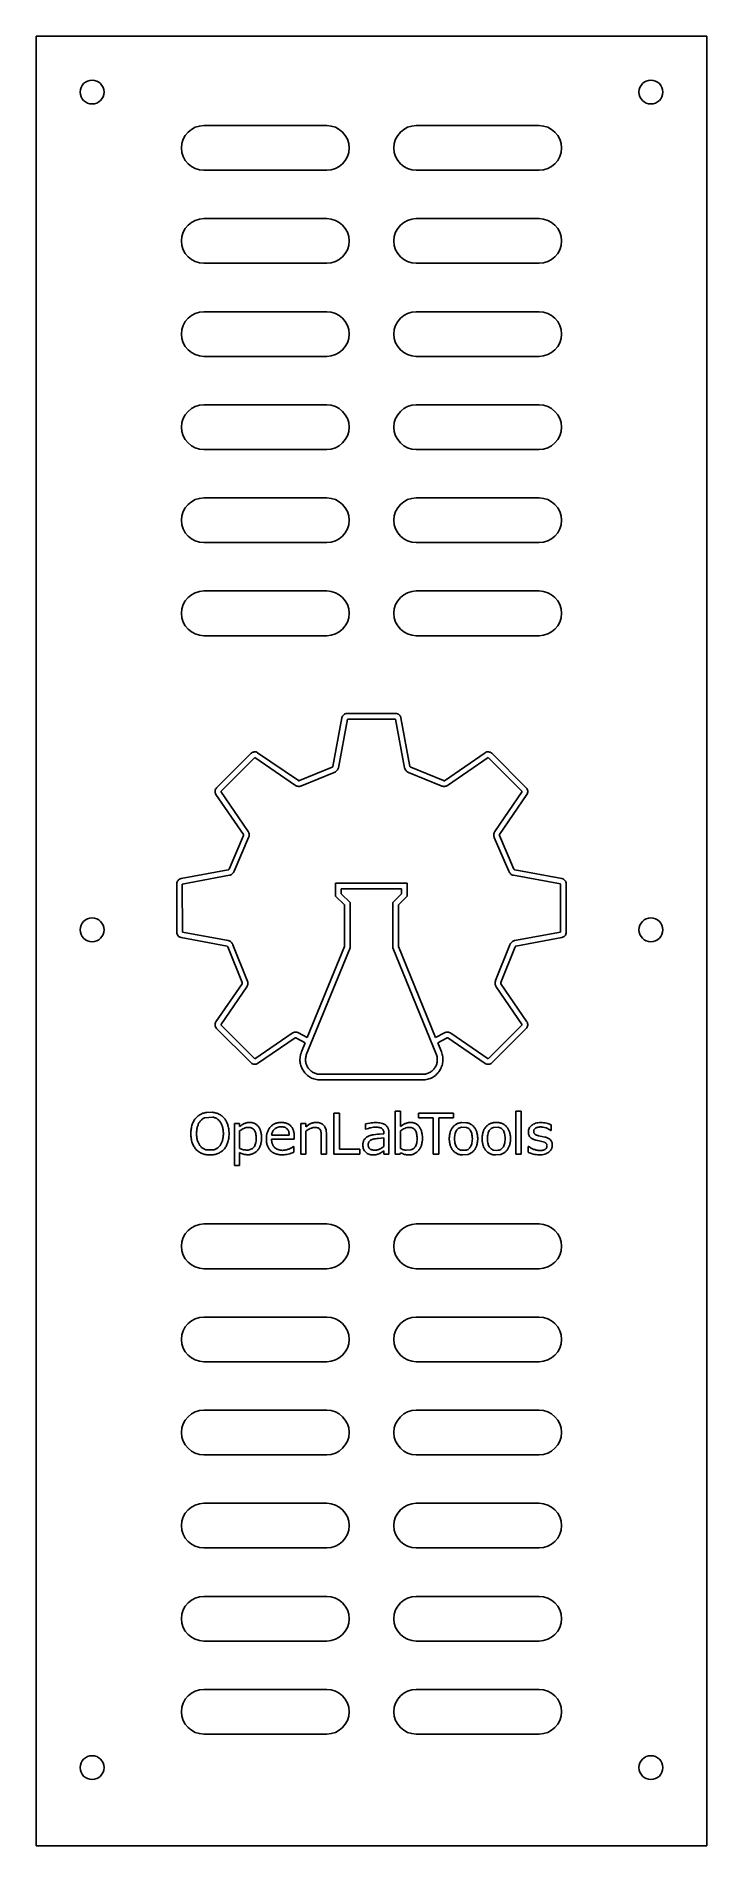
# Model space of a CAD drawing. Extents: x -90 to 0, y -3 to 240.
import ezdxf

# ---------------------------------------------------------------- set-up
doc = ezdxf.new("R2010")
doc.units = 0

msp = doc.modelspace()

# ---------------------------------------------------------------- linework, layer by layer
at = {"layer": 'layer0'}
for points in [[(-90, 240, 0), (0, 240, 0)], [(-90, -3, 0), (-90, 240, 0)], [(0, 240, 3), (-90, 240, 3)], [(-90, 240, 3), (-90, -3, 3)], [(0, 240, 0), (0, -3, 0)], [(0, -3, 3), (0, 240, 3)], [(-51, 228, 0), (-67.5, 228, 0)], [(-67.5, 228, 3), (-51, 228, 3)], [(-22.5, 228, 0), (-39, 228, 0)], [(-39, 228, 3), (-22.5, 228, 3)], [(-67.5, 222, 0), (-51, 222, 0)], [(-51, 222, 3), (-67.5, 222, 3)], [(-39, 222, 0), (-22.5, 222, 0)], [(-22.5, 222, 3), (-39, 222, 3)], [(-51, 215.5, 0), (-67.5, 215.5, 0)], [(-67.5, 215.5, 3), (-51, 215.5, 3)], [(-22.5, 215.5, 0), (-39, 215.5, 0)], [(-39, 215.5, 3), (-22.5, 215.5, 3)], [(-67.5, 209.5, 0), (-51, 209.5, 0)], [(-51, 209.5, 3), (-67.5, 209.5, 3)], [(-39, 209.5, 0), (-22.5, 209.5, 0)], [(-22.5, 209.5, 3), (-39, 209.5, 3)], [(-51, 203, 0), (-67.5, 203, 0)], [(-67.5, 203, 3), (-51, 203, 3)], [(-22.5, 203, 0), (-39, 203, 0)], [(-39, 203, 3), (-22.5, 203, 3)], [(-67.5, 197, 0), (-51, 197, 0)], [(-51, 197, 3), (-67.5, 197, 3)], [(-39, 197, 0), (-22.5, 197, 0)], [(-22.5, 197, 3), (-39, 197, 3)], [(-51, 190.5, 0), (-67.5, 190.5, 0)], [(-67.5, 190.5, 3), (-51, 190.5, 3)], [(-22.5, 190.5, 0), (-39, 190.5, 0)], [(-39, 190.5, 3), (-22.5, 190.5, 3)], [(-67.5, 184.5, 0), (-51, 184.5, 0)], [(-51, 184.5, 3), (-67.5, 184.5, 3)], [(-39, 184.5, 0), (-22.5, 184.5, 0)], [(-22.5, 184.5, 3), (-39, 184.5, 3)], [(-51, 178, 0), (-67.5, 178, 0)], [(-67.5, 178, 3), (-51, 178, 3)], [(-22.5, 178, 0), (-39, 178, 0)], [(-39, 178, 3), (-22.5, 178, 3)], [(-67.5, 172, 0), (-51, 172, 0)], [(-51, 172, 3), (-67.5, 172, 3)], [(-39, 172, 0), (-22.5, 172, 0)], [(-22.5, 172, 3), (-39, 172, 3)], [(-51, 165.5, 0), (-67.5, 165.5, 0)], [(-67.5, 165.5, 3), (-51, 165.5, 3)], [(-22.5, 165.5, 0), (-39, 165.5, 0)], [(-39, 165.5, 3), (-22.5, 165.5, 3)], [(-67.5, 159.5, 0), (-51, 159.5, 0)], [(-51, 159.5, 3), (-67.5, 159.5, 3)], [(-39, 159.5, 0), (-22.5, 159.5, 0)], [(-22.5, 159.5, 3), (-39, 159.5, 3)], [(-50.186, 141.916, 0), (-48.965, 148.474, 0)], [(-48.965, 148.474, 0), (-50.186, 141.916, 0)], [(-48.243, 148.293, 0), (-49.45, 141.763, 0)], [(-49.45, 141.763, 0), (-48.243, 148.293, 0)], [(-48.965, 148.474, 0), (-48.934, 148.582, 0)], [(-48.934, 148.582, 0), (-48.965, 148.474, 0)], [(-48.934, 148.582, 0), (-48.877, 148.694, 0)], [(-48.877, 148.694, 0), (-48.934, 148.582, 0)], [(-48.877, 148.694, 0), (-48.804, 148.792, 0)], [(-48.804, 148.792, 0), (-48.877, 148.694, 0)], [(-48.804, 148.792, 0), (-48.719, 148.875, 0)], [(-48.719, 148.875, 0), (-48.804, 148.792, 0)], [(-48.719, 148.875, 0), (-48.621, 148.944, 0)], [(-48.621, 148.944, 0), (-48.719, 148.875, 0)], [(-48.621, 148.944, 0), (-48.512, 148.997, 0)], [(-48.512, 148.997, 0), (-48.621, 148.944, 0)], [(-48.512, 148.997, 0), (-48.391, 149.032, 0)], [(-48.391, 149.032, 0), (-48.512, 148.997, 0)], [(-48.391, 149.032, 0), (-48.28, 149.043, 0)], [(-48.28, 149.043, 0), (-48.391, 149.032, 0)], [(-48.28, 149.043, 0), (-41.735, 149.043, 0)], [(-41.735, 149.043, 0), (-48.28, 149.043, 0)], [(-41.781, 148.301, 0), (-48.243, 148.293, 0)], [(-48.243, 148.293, 0), (-41.781, 148.301, 0)], [(-40.565, 141.763, 0), (-41.781, 148.301, 0)], [(-41.781, 148.301, 0), (-40.565, 141.763, 0)], [(-41.735, 149.043, 0), (-41.624, 149.032, 0)], [(-41.624, 149.032, 0), (-41.735, 149.043, 0)], [(-41.624, 149.032, 0), (-41.503, 148.997, 0)], [(-41.503, 148.997, 0), (-41.624, 149.032, 0)], [(-41.503, 148.997, 0), (-41.394, 148.944, 0)], [(-41.394, 148.944, 0), (-41.503, 148.997, 0)], [(-41.394, 148.944, 0), (-41.296, 148.875, 0)], [(-41.296, 148.875, 0), (-41.394, 148.944, 0)], [(-41.296, 148.875, 0), (-41.211, 148.792, 0)], [(-41.211, 148.792, 0), (-41.296, 148.875, 0)], [(-41.211, 148.792, 0), (-41.138, 148.694, 0)], [(-41.138, 148.694, 0), (-41.211, 148.792, 0)], [(-41.138, 148.694, 0), (-41.082, 148.581, 0)], [(-41.082, 148.581, 0), (-41.138, 148.694, 0)], [(-41.082, 148.581, 0), (-41.051, 148.474, 0)], [(-41.051, 148.474, 0), (-41.082, 148.581, 0)], [(-41.051, 148.474, 0), (-39.834, 141.932, 0)], [(-39.834, 141.932, 0), (-41.051, 148.474, 0)], [(-65.795, 139.078, 0), (-61.167, 143.705, 0)], [(-61.167, 143.705, 0), (-65.795, 139.078, 0)], [(-61.167, 143.705, 0), (-61.081, 143.776, 0)], [(-61.081, 143.776, 0), (-61.167, 143.705, 0)], [(-61.081, 143.776, 0), (-60.971, 143.837, 0)], [(-60.971, 143.837, 0), (-61.081, 143.776, 0)], [(-60.971, 143.837, 0), (-60.856, 143.877, 0)], [(-60.856, 143.877, 0), (-60.971, 143.837, 0)], [(-60.856, 143.877, 0), (-60.738, 143.897, 0)], [(-60.738, 143.897, 0), (-60.856, 143.877, 0)], [(-60.738, 143.897, 0), (-60.618, 143.899, 0)], [(-60.618, 143.899, 0), (-60.738, 143.897, 0)], [(-60.618, 143.899, 0), (-60.498, 143.881, 0)], [(-60.498, 143.881, 0), (-60.618, 143.899, 0)], [(-60.498, 143.881, 0), (-60.379, 143.842, 0)], [(-60.379, 143.842, 0), (-60.498, 143.881, 0)], [(-60.379, 143.842, 0), (-60.281, 143.788, 0)], [(-60.281, 143.788, 0), (-60.379, 143.842, 0)], [(-60.281, 143.788, 0), (-54.814, 140.036, 0)], [(-54.814, 140.036, 0), (-60.281, 143.788, 0)], [(-35.215, 140.028, 0), (-29.734, 143.788, 0)], [(-29.734, 143.788, 0), (-35.215, 140.028, 0)], [(-29.734, 143.788, 0), (-29.637, 143.842, 0)], [(-29.637, 143.842, 0), (-29.734, 143.788, 0)], [(-29.637, 143.842, 0), (-29.517, 143.881, 0)], [(-29.517, 143.881, 0), (-29.637, 143.842, 0)], [(-29.517, 143.881, 0), (-29.397, 143.899, 0)], [(-29.397, 143.899, 0), (-29.517, 143.881, 0)], [(-29.397, 143.899, 0), (-29.277, 143.897, 0)], [(-29.277, 143.897, 0), (-29.397, 143.899, 0)], [(-29.277, 143.897, 0), (-29.159, 143.877, 0)], [(-29.159, 143.877, 0), (-29.277, 143.897, 0)], [(-29.159, 143.877, 0), (-29.044, 143.837, 0)], [(-29.044, 143.837, 0), (-29.159, 143.877, 0)], [(-29.044, 143.837, 0), (-28.934, 143.777, 0)], [(-28.934, 143.777, 0), (-29.044, 143.837, 0)], [(-28.934, 143.777, 0), (-28.848, 143.706, 0)], [(-28.848, 143.706, 0), (-28.934, 143.777, 0)], [(-28.848, 143.706, 0), (-24.221, 139.078, 0)], [(-24.221, 139.078, 0), (-28.848, 143.706, 0)], [(-60.675, 143.149, 0), (-65.238, 138.574, 0)], [(-65.238, 138.574, 0), (-60.675, 143.149, 0)], [(-55.214, 139.401, 0), (-60.675, 143.149, 0)], [(-60.675, 143.149, 0), (-55.214, 139.401, 0)], [(-54.663, 140.031, 0), (-50.284, 141.824, 0)], [(-50.284, 141.824, 0), (-54.663, 140.031, 0)], [(-49.995, 141.131, 0), (-54.384, 139.335, 0)], [(-54.384, 139.335, 0), (-49.995, 141.131, 0)], [(-50.284, 141.824, 0), (-50.247, 141.841, 0)], [(-50.247, 141.841, 0), (-50.284, 141.824, 0)], [(-50.247, 141.841, 0), (-50.201, 141.889, 0)], [(-50.201, 141.889, 0), (-50.247, 141.841, 0)], [(-50.201, 141.889, 0), (-50.186, 141.916, 0)], [(-50.186, 141.916, 0), (-50.201, 141.889, 0)], [(-49.911, 141.167, 0), (-49.995, 141.131, 0)], [(-49.995, 141.131, 0), (-49.911, 141.167, 0)], [(-49.813, 141.228, 0), (-49.911, 141.167, 0)], [(-49.911, 141.167, 0), (-49.813, 141.228, 0)], [(-49.726, 141.298, 0), (-49.813, 141.228, 0)], [(-49.813, 141.228, 0), (-49.726, 141.298, 0)], [(-49.649, 141.376, 0), (-49.726, 141.298, 0)], [(-49.726, 141.298, 0), (-49.649, 141.376, 0)], [(-49.582, 141.463, 0), (-49.649, 141.376, 0)], [(-49.649, 141.376, 0), (-49.582, 141.463, 0)], [(-49.525, 141.557, 0), (-49.582, 141.463, 0)], [(-49.582, 141.463, 0), (-49.525, 141.557, 0)], [(-49.478, 141.662, 0), (-49.525, 141.557, 0)], [(-49.525, 141.557, 0), (-49.478, 141.662, 0)], [(-49.45, 141.763, 0), (-49.478, 141.662, 0)], [(-49.478, 141.662, 0), (-49.45, 141.763, 0)], [(-40.537, 141.662, 0), (-40.565, 141.763, 0)], [(-40.565, 141.763, 0), (-40.537, 141.662, 0)], [(-40.49, 141.557, 0), (-40.537, 141.662, 0)], [(-40.537, 141.662, 0), (-40.49, 141.557, 0)], [(-40.433, 141.462, 0), (-40.49, 141.557, 0)], [(-40.49, 141.557, 0), (-40.433, 141.462, 0)], [(-40.365, 141.376, 0), (-40.433, 141.462, 0)], [(-40.433, 141.462, 0), (-40.365, 141.376, 0)], [(-40.289, 141.298, 0), (-40.365, 141.376, 0)], [(-40.365, 141.376, 0), (-40.289, 141.298, 0)], [(-40.203, 141.228, 0), (-40.289, 141.298, 0)], [(-40.289, 141.298, 0), (-40.203, 141.228, 0)], [(-40.105, 141.167, 0), (-40.203, 141.228, 0)], [(-40.203, 141.228, 0), (-40.105, 141.167, 0)], [(-40.021, 141.132, 0), (-40.105, 141.167, 0)], [(-40.105, 141.167, 0), (-40.021, 141.132, 0)], [(-35.632, 139.335, 0), (-40.021, 141.132, 0)], [(-40.021, 141.132, 0), (-35.632, 139.335, 0)], [(-39.834, 141.932, 0), (-39.824, 141.906, 0)], [(-39.824, 141.906, 0), (-39.834, 141.932, 0)], [(-39.824, 141.906, 0), (-39.783, 141.853, 0)], [(-39.783, 141.853, 0), (-39.824, 141.906, 0)], [(-39.783, 141.853, 0), (-39.758, 141.835, 0)], [(-39.758, 141.835, 0), (-39.783, 141.853, 0)], [(-39.758, 141.835, 0), (-39.731, 141.823, 0)], [(-39.731, 141.823, 0), (-39.758, 141.835, 0)], [(-39.731, 141.823, 0), (-35.353, 140.031, 0)], [(-35.353, 140.031, 0), (-39.731, 141.823, 0)], [(-29.353, 143.15, 0), (-34.802, 139.4, 0)], [(-34.802, 139.4, 0), (-29.353, 143.15, 0)], [(-24.778, 138.586, 0), (-29.353, 143.15, 0)], [(-29.353, 143.15, 0), (-24.778, 138.586, 0)], [(-65.988, 138.53, 0), (-65.986, 138.649, 0)], [(-65.986, 138.649, 0), (-65.988, 138.53, 0)], [(-65.97, 138.41, 0), (-65.988, 138.53, 0)], [(-65.988, 138.53, 0), (-65.97, 138.41, 0)], [(-65.986, 138.649, 0), (-65.966, 138.767, 0)], [(-65.966, 138.767, 0), (-65.986, 138.649, 0)], [(-65.966, 138.767, 0), (-65.926, 138.882, 0)], [(-65.926, 138.882, 0), (-65.966, 138.767, 0)], [(-65.926, 138.882, 0), (-65.866, 138.991, 0)], [(-65.866, 138.991, 0), (-65.926, 138.882, 0)], [(-65.866, 138.991, 0), (-65.795, 139.078, 0)], [(-65.795, 139.078, 0), (-65.866, 138.991, 0)], [(-65.238, 138.574, 0), (-61.554, 133.218, 0)], [(-61.554, 133.218, 0), (-65.238, 138.574, 0)], [(-55.124, 139.349, 0), (-55.214, 139.401, 0)], [(-55.214, 139.401, 0), (-55.124, 139.349, 0)], [(-55.016, 139.308, 0), (-55.124, 139.349, 0)], [(-55.124, 139.349, 0), (-55.016, 139.308, 0)], [(-54.908, 139.281, 0), (-55.016, 139.308, 0)], [(-55.016, 139.308, 0), (-54.908, 139.281, 0)], [(-54.8, 139.267, 0), (-54.908, 139.281, 0)], [(-54.908, 139.281, 0), (-54.8, 139.267, 0)], [(-54.814, 140.036, 0), (-54.789, 140.024, 0)], [(-54.789, 140.024, 0), (-54.814, 140.036, 0)], [(-54.691, 139.265, 0), (-54.8, 139.267, 0)], [(-54.8, 139.267, 0), (-54.691, 139.265, 0)], [(-54.789, 140.024, 0), (-54.722, 140.016, 0)], [(-54.722, 140.016, 0), (-54.789, 140.024, 0)], [(-54.722, 140.016, 0), (-54.69, 140.02, 0)], [(-54.69, 140.02, 0), (-54.722, 140.016, 0)], [(-54.58, 139.276, 0), (-54.691, 139.265, 0)], [(-54.691, 139.265, 0), (-54.58, 139.276, 0)], [(-54.69, 140.02, 0), (-54.663, 140.031, 0)], [(-54.663, 140.031, 0), (-54.69, 140.02, 0)], [(-54.468, 139.302, 0), (-54.58, 139.276, 0)], [(-54.58, 139.276, 0), (-54.468, 139.302, 0)], [(-54.384, 139.335, 0), (-54.468, 139.302, 0)], [(-54.468, 139.302, 0), (-54.384, 139.335, 0)], [(-35.547, 139.302, 0), (-35.632, 139.335, 0)], [(-35.632, 139.335, 0), (-35.547, 139.302, 0)], [(-35.435, 139.276, 0), (-35.547, 139.302, 0)], [(-35.547, 139.302, 0), (-35.435, 139.276, 0)], [(-35.325, 139.265, 0), (-35.435, 139.276, 0)], [(-35.435, 139.276, 0), (-35.325, 139.265, 0)], [(-35.353, 140.031, 0), (-35.314, 140.018, 0)], [(-35.314, 140.018, 0), (-35.353, 140.031, 0)], [(-35.215, 139.267, 0), (-35.325, 139.265, 0)], [(-35.325, 139.265, 0), (-35.215, 139.267, 0)], [(-35.314, 140.018, 0), (-35.245, 140.019, 0)], [(-35.245, 140.019, 0), (-35.314, 140.018, 0)], [(-35.245, 140.019, 0), (-35.215, 140.028, 0)], [(-35.215, 140.028, 0), (-35.245, 140.019, 0)], [(-35.107, 139.281, 0), (-35.215, 139.267, 0)], [(-35.215, 139.267, 0), (-35.107, 139.281, 0)], [(-34.999, 139.307, 0), (-35.107, 139.281, 0)], [(-35.107, 139.281, 0), (-34.999, 139.307, 0)], [(-34.892, 139.349, 0), (-34.999, 139.307, 0)], [(-34.999, 139.307, 0), (-34.892, 139.349, 0)], [(-34.802, 139.4, 0), (-34.892, 139.349, 0)], [(-34.892, 139.349, 0), (-34.802, 139.4, 0)], [(-28.46, 133.219, 0), (-24.778, 138.586, 0)], [(-24.778, 138.586, 0), (-28.46, 133.219, 0)], [(-24.221, 139.078, 0), (-24.15, 138.992, 0)], [(-24.15, 138.992, 0), (-24.221, 139.078, 0)], [(-24.15, 138.992, 0), (-24.089, 138.881, 0)], [(-24.089, 138.881, 0), (-24.15, 138.992, 0)], [(-24.089, 138.881, 0), (-24.049, 138.766, 0)], [(-24.049, 138.766, 0), (-24.089, 138.881, 0)], [(-24.049, 138.766, 0), (-24.029, 138.648, 0)], [(-24.029, 138.648, 0), (-24.049, 138.766, 0)], [(-24.028, 138.529, 0), (-24.046, 138.409, 0)], [(-24.046, 138.409, 0), (-24.028, 138.529, 0)], [(-24.029, 138.648, 0), (-24.028, 138.529, 0)], [(-24.028, 138.529, 0), (-24.029, 138.648, 0)], [(-65.93, 138.29, 0), (-65.97, 138.41, 0)], [(-65.97, 138.41, 0), (-65.93, 138.29, 0)], [(-65.876, 138.192, 0), (-65.93, 138.29, 0)], [(-65.93, 138.29, 0), (-65.876, 138.192, 0)], [(-62.191, 132.821, 0), (-65.876, 138.192, 0)], [(-65.876, 138.192, 0), (-62.191, 132.821, 0)], [(-24.139, 138.193, 0), (-27.825, 132.82, 0)], [(-27.825, 132.82, 0), (-24.139, 138.193, 0)], [(-24.085, 138.291, 0), (-24.139, 138.193, 0)], [(-24.139, 138.193, 0), (-24.085, 138.291, 0)], [(-24.046, 138.409, 0), (-24.085, 138.291, 0)], [(-24.085, 138.291, 0), (-24.046, 138.409, 0)], [(-64.124, 128.158, 0), (-62.187, 132.676, 0)], [(-62.187, 132.676, 0), (-64.124, 128.158, 0)], [(-61.496, 132.385, 0), (-63.437, 127.859, 0)], [(-63.437, 127.859, 0), (-61.496, 132.385, 0)], [(-62.174, 132.778, 0), (-62.191, 132.821, 0)], [(-62.191, 132.821, 0), (-62.174, 132.778, 0)], [(-62.187, 132.676, 0), (-62.174, 132.713, 0)], [(-62.174, 132.713, 0), (-62.187, 132.676, 0)], [(-62.174, 132.713, 0), (-62.174, 132.778, 0)], [(-62.174, 132.778, 0), (-62.174, 132.713, 0)], [(-61.554, 133.218, 0), (-61.502, 133.127, 0)], [(-61.502, 133.127, 0), (-61.554, 133.218, 0)], [(-61.502, 133.127, 0), (-61.461, 133.019, 0)], [(-61.461, 133.019, 0), (-61.502, 133.127, 0)], [(-61.461, 132.47, 0), (-61.496, 132.385, 0)], [(-61.496, 132.385, 0), (-61.461, 132.47, 0)], [(-61.461, 133.019, 0), (-61.435, 132.911, 0)], [(-61.435, 132.911, 0), (-61.461, 133.019, 0)], [(-61.434, 132.582, 0), (-61.461, 132.47, 0)], [(-61.461, 132.47, 0), (-61.434, 132.582, 0)], [(-61.435, 132.911, 0), (-61.422, 132.802, 0)], [(-61.422, 132.802, 0), (-61.435, 132.911, 0)], [(-61.421, 132.693, 0), (-61.434, 132.582, 0)], [(-61.434, 132.582, 0), (-61.421, 132.693, 0)], [(-61.422, 132.802, 0), (-61.421, 132.693, 0)], [(-61.421, 132.693, 0), (-61.422, 132.802, 0)], [(-28.594, 132.802, 0), (-28.58, 132.911, 0)], [(-28.58, 132.911, 0), (-28.594, 132.802, 0)], [(-28.594, 132.692, 0), (-28.594, 132.802, 0)], [(-28.594, 132.802, 0), (-28.594, 132.692, 0)], [(-28.581, 132.581, 0), (-28.594, 132.692, 0)], [(-28.594, 132.692, 0), (-28.581, 132.581, 0)], [(-28.554, 132.469, 0), (-28.581, 132.581, 0)], [(-28.581, 132.581, 0), (-28.554, 132.469, 0)], [(-28.58, 132.911, 0), (-28.554, 133.02, 0)], [(-28.554, 133.02, 0), (-28.58, 132.911, 0)], [(-28.554, 133.02, 0), (-28.512, 133.128, 0)], [(-28.512, 133.128, 0), (-28.554, 133.02, 0)], [(-28.519, 132.385, 0), (-28.554, 132.469, 0)], [(-28.554, 132.469, 0), (-28.519, 132.385, 0)], [(-26.579, 127.858, 0), (-28.519, 132.385, 0)], [(-28.519, 132.385, 0), (-26.579, 127.858, 0)], [(-28.512, 133.128, 0), (-28.46, 133.219, 0)], [(-28.46, 133.219, 0), (-28.512, 133.128, 0)], [(-27.837, 132.795, 0), (-27.844, 132.733, 0)], [(-27.844, 132.733, 0), (-27.837, 132.795, 0)], [(-27.844, 132.733, 0), (-27.839, 132.704, 0)], [(-27.839, 132.704, 0), (-27.844, 132.733, 0)], [(-27.839, 132.704, 0), (-27.828, 132.676, 0)], [(-27.828, 132.676, 0), (-27.839, 132.704, 0)], [(-27.825, 132.82, 0), (-27.837, 132.795, 0)], [(-27.837, 132.795, 0), (-27.825, 132.82, 0)], [(-27.828, 132.676, 0), (-25.892, 128.159, 0)], [(-25.892, 128.159, 0), (-27.828, 132.676, 0)], [(-71.122, 126.302, 0), (-71.087, 126.423, 0)], [(-71.087, 126.423, 0), (-71.122, 126.302, 0)], [(-71.087, 126.423, 0), (-71.034, 126.532, 0)], [(-71.034, 126.532, 0), (-71.087, 126.423, 0)], [(-71.034, 126.532, 0), (-70.965, 126.63, 0)], [(-70.965, 126.63, 0), (-71.034, 126.532, 0)], [(-70.965, 126.63, 0), (-70.882, 126.716, 0)], [(-70.882, 126.716, 0), (-70.965, 126.63, 0)], [(-70.882, 126.716, 0), (-70.784, 126.788, 0)], [(-70.784, 126.788, 0), (-70.882, 126.716, 0)], [(-70.784, 126.788, 0), (-70.673, 126.844, 0)], [(-70.673, 126.844, 0), (-70.784, 126.788, 0)], [(-70.673, 126.844, 0), (-70.565, 126.876, 0)], [(-70.565, 126.876, 0), (-70.673, 126.844, 0)], [(-70.565, 126.876, 0), (-64.239, 128.052, 0)], [(-64.239, 128.052, 0), (-70.565, 126.876, 0)], [(-64.071, 127.321, 0), (-70.391, 126.146, 0)], [(-70.391, 126.146, 0), (-64.071, 127.321, 0)], [(-64.239, 128.052, 0), (-64.211, 128.062, 0)], [(-64.211, 128.062, 0), (-64.239, 128.052, 0)], [(-64.211, 128.062, 0), (-64.156, 128.104, 0)], [(-64.156, 128.104, 0), (-64.211, 128.062, 0)], [(-64.156, 128.104, 0), (-64.137, 128.13, 0)], [(-64.137, 128.13, 0), (-64.156, 128.104, 0)], [(-64.137, 128.13, 0), (-64.124, 128.158, 0)], [(-64.124, 128.158, 0), (-64.137, 128.13, 0)], [(-63.97, 127.348, 0), (-64.071, 127.321, 0)], [(-64.071, 127.321, 0), (-63.97, 127.348, 0)], [(-63.865, 127.394, 0), (-63.97, 127.348, 0)], [(-63.97, 127.348, 0), (-63.865, 127.394, 0)], [(-63.77, 127.452, 0), (-63.865, 127.394, 0)], [(-63.865, 127.394, 0), (-63.77, 127.452, 0)], [(-63.684, 127.518, 0), (-63.77, 127.452, 0)], [(-63.77, 127.452, 0), (-63.684, 127.518, 0)], [(-63.605, 127.594, 0), (-63.684, 127.518, 0)], [(-63.684, 127.518, 0), (-63.605, 127.594, 0)], [(-63.534, 127.679, 0), (-63.605, 127.594, 0)], [(-63.605, 127.594, 0), (-63.534, 127.679, 0)], [(-63.473, 127.776, 0), (-63.534, 127.679, 0)], [(-63.534, 127.679, 0), (-63.473, 127.776, 0)], [(-63.437, 127.859, 0), (-63.473, 127.776, 0)], [(-63.473, 127.776, 0), (-63.437, 127.859, 0)], [(-26.542, 127.775, 0), (-26.579, 127.858, 0)], [(-26.579, 127.858, 0), (-26.542, 127.775, 0)], [(-26.48, 127.679, 0), (-26.542, 127.775, 0)], [(-26.542, 127.775, 0), (-26.48, 127.679, 0)], [(-26.41, 127.593, 0), (-26.48, 127.679, 0)], [(-26.48, 127.679, 0), (-26.41, 127.593, 0)], [(-26.331, 127.518, 0), (-26.41, 127.593, 0)], [(-26.41, 127.593, 0), (-26.331, 127.518, 0)], [(-26.245, 127.452, 0), (-26.331, 127.518, 0)], [(-26.331, 127.518, 0), (-26.245, 127.452, 0)], [(-26.15, 127.395, 0), (-26.245, 127.452, 0)], [(-26.245, 127.452, 0), (-26.15, 127.395, 0)], [(-26.045, 127.348, 0), (-26.15, 127.395, 0)], [(-26.15, 127.395, 0), (-26.045, 127.348, 0)], [(-25.945, 127.321, 0), (-26.045, 127.348, 0)], [(-26.045, 127.348, 0), (-25.945, 127.321, 0)], [(-19.632, 126.155, 0), (-25.945, 127.321, 0)], [(-25.945, 127.321, 0), (-19.632, 126.155, 0)], [(-25.892, 128.159, 0), (-25.873, 128.121, 0)], [(-25.873, 128.121, 0), (-25.892, 128.159, 0)], [(-25.873, 128.121, 0), (-25.822, 128.072, 0)], [(-25.822, 128.072, 0), (-25.873, 128.121, 0)], [(-25.822, 128.072, 0), (-25.777, 128.052, 0)], [(-25.777, 128.052, 0), (-25.822, 128.072, 0)], [(-25.777, 128.052, 0), (-19.45, 126.876, 0)], [(-19.45, 126.876, 0), (-25.777, 128.052, 0)], [(-19.45, 126.876, 0), (-19.343, 126.844, 0)], [(-19.343, 126.844, 0), (-19.45, 126.876, 0)], [(-19.343, 126.844, 0), (-19.231, 126.788, 0)], [(-19.231, 126.788, 0), (-19.343, 126.844, 0)], [(-19.231, 126.788, 0), (-19.134, 126.716, 0)], [(-19.134, 126.716, 0), (-19.231, 126.788, 0)], [(-19.134, 126.716, 0), (-19.05, 126.63, 0)], [(-19.05, 126.63, 0), (-19.134, 126.716, 0)], [(-19.05, 126.63, 0), (-18.982, 126.533, 0)], [(-18.982, 126.533, 0), (-19.05, 126.63, 0)], [(-18.982, 126.533, 0), (-18.928, 126.423, 0)], [(-18.928, 126.423, 0), (-18.982, 126.533, 0)], [(-18.928, 126.423, 0), (-18.893, 126.303, 0)], [(-18.893, 126.303, 0), (-18.928, 126.423, 0)], [(-71.133, 126.191, 0), (-71.122, 126.302, 0)], [(-71.122, 126.302, 0), (-71.133, 126.191, 0)], [(-71.133, 119.647, 0), (-71.133, 126.191, 0)], [(-71.133, 126.191, 0), (-71.133, 119.647, 0)], [(-70.391, 126.146, 0), (-70.383, 119.683, 0)], [(-70.383, 119.683, 0), (-70.391, 126.146, 0)], [(-49.812, 124.532, 0), (-49.812, 126.244, 0)], [(-49.812, 126.244, 0), (-40.204, 126.244, 0)], [(-40.204, 126.244, 0), (-49.812, 126.244, 0)], [(-49.812, 126.244, 0), (-49.812, 124.532, 0)], [(-48.631, 123.351, 0), (-49.812, 124.532, 0)], [(-49.812, 124.532, 0), (-48.631, 123.351, 0)], [(-40.954, 125.494, 0), (-49.062, 125.494, 0)], [(-49.062, 125.494, 0), (-49.062, 124.843, 0)], [(-49.062, 124.843, 0), (-49.062, 125.494, 0)], [(-49.062, 125.494, 0), (-40.954, 125.494, 0)], [(-49.062, 124.843, 0), (-47.881, 123.662, 0)], [(-47.881, 123.662, 0), (-49.062, 124.843, 0)], [(-42.136, 123.662, 0), (-40.954, 124.843, 0)], [(-40.954, 124.843, 0), (-42.136, 123.662, 0)], [(-40.204, 124.532, 0), (-41.386, 123.351, 0)], [(-41.386, 123.351, 0), (-40.204, 124.532, 0)], [(-40.954, 124.843, 0), (-40.954, 125.494, 0)], [(-40.954, 125.494, 0), (-40.954, 124.843, 0)], [(-40.204, 126.244, 0), (-40.204, 124.532, 0)], [(-40.204, 124.532, 0), (-40.204, 126.244, 0)], [(-19.625, 119.693, 0), (-19.632, 126.155, 0)], [(-19.632, 126.155, 0), (-19.625, 119.693, 0)], [(-18.893, 126.303, 0), (-18.882, 126.191, 0)], [(-18.882, 126.191, 0), (-18.893, 126.303, 0)], [(-18.882, 126.191, 0), (-18.883, 119.647, 0)], [(-18.883, 119.647, 0), (-18.882, 126.191, 0)], [(-48.631, 117.741, 0), (-48.631, 123.351, 0)], [(-48.631, 123.351, 0), (-48.631, 117.741, 0)], [(-47.881, 123.662, 0), (-47.881, 117.594, 0)], [(-47.881, 117.594, 0), (-47.881, 123.662, 0)], [(-42.136, 117.594, 0), (-42.136, 123.662, 0)], [(-42.136, 123.662, 0), (-42.136, 117.594, 0)], [(-41.386, 123.351, 0), (-41.386, 117.741, 0)], [(-41.386, 117.741, 0), (-41.386, 123.351, 0)], [(-71.122, 119.536, 0), (-71.133, 119.647, 0)], [(-71.133, 119.647, 0), (-71.122, 119.536, 0)], [(-71.087, 119.415, 0), (-71.122, 119.536, 0)], [(-71.122, 119.536, 0), (-71.087, 119.415, 0)], [(-71.034, 119.306, 0), (-71.087, 119.415, 0)], [(-71.087, 119.415, 0), (-71.034, 119.306, 0)], [(-70.965, 119.208, 0), (-71.034, 119.306, 0)], [(-71.034, 119.306, 0), (-70.965, 119.208, 0)], [(-70.882, 119.122, 0), (-70.965, 119.208, 0)], [(-70.965, 119.208, 0), (-70.882, 119.122, 0)], [(-70.784, 119.049, 0), (-70.882, 119.122, 0)], [(-70.882, 119.122, 0), (-70.784, 119.049, 0)], [(-70.383, 119.683, 0), (-64.226, 118.545, 0)], [(-64.226, 118.545, 0), (-70.383, 119.683, 0)], [(-25.79, 118.545, 0), (-19.625, 119.693, 0)], [(-19.625, 119.693, 0), (-25.79, 118.545, 0)], [(-19.135, 119.122, 0), (-19.232, 119.049, 0)], [(-19.232, 119.049, 0), (-19.135, 119.122, 0)], [(-19.051, 119.208, 0), (-19.135, 119.122, 0)], [(-19.135, 119.122, 0), (-19.051, 119.208, 0)], [(-18.982, 119.305, 0), (-19.051, 119.208, 0)], [(-19.051, 119.208, 0), (-18.982, 119.305, 0)], [(-18.929, 119.415, 0), (-18.982, 119.305, 0)], [(-18.982, 119.305, 0), (-18.929, 119.415, 0)], [(-18.894, 119.535, 0), (-18.929, 119.415, 0)], [(-18.929, 119.415, 0), (-18.894, 119.535, 0)], [(-18.883, 119.647, 0), (-18.894, 119.535, 0)], [(-18.894, 119.535, 0), (-18.883, 119.647, 0)], [(-70.671, 118.993, 0), (-70.784, 119.049, 0)], [(-70.784, 119.049, 0), (-70.671, 118.993, 0)], [(-70.564, 118.962, 0), (-70.671, 118.993, 0)], [(-70.671, 118.993, 0), (-70.564, 118.962, 0)], [(-64.378, 117.809, 0), (-70.564, 118.962, 0)], [(-70.564, 118.962, 0), (-64.378, 117.809, 0)], [(-64.353, 117.796, 0), (-64.378, 117.809, 0)], [(-64.378, 117.809, 0), (-64.353, 117.796, 0)], [(-64.307, 117.751, 0), (-64.353, 117.796, 0)], [(-64.353, 117.796, 0), (-64.307, 117.751, 0)], [(-64.29, 117.714, 0), (-64.307, 117.751, 0)], [(-64.307, 117.751, 0), (-64.29, 117.714, 0)], [(-62.367, 112.907, 0), (-64.29, 117.714, 0)], [(-64.29, 117.714, 0), (-62.367, 112.907, 0)], [(-64.226, 118.545, 0), (-64.125, 118.518, 0)], [(-64.125, 118.518, 0), (-64.226, 118.545, 0)], [(-64.125, 118.518, 0), (-64.019, 118.471, 0)], [(-64.019, 118.471, 0), (-64.125, 118.518, 0)], [(-64.019, 118.471, 0), (-63.923, 118.412, 0)], [(-63.923, 118.412, 0), (-64.019, 118.471, 0)], [(-63.923, 118.412, 0), (-63.837, 118.344, 0)], [(-63.837, 118.344, 0), (-63.923, 118.412, 0)], [(-63.837, 118.344, 0), (-63.759, 118.267, 0)], [(-63.759, 118.267, 0), (-63.837, 118.344, 0)], [(-63.759, 118.267, 0), (-63.689, 118.179, 0)], [(-63.689, 118.179, 0), (-63.759, 118.267, 0)], [(-63.689, 118.179, 0), (-63.63, 118.08, 0)], [(-63.63, 118.08, 0), (-63.689, 118.179, 0)], [(-63.63, 118.08, 0), (-63.595, 117.996, 0)], [(-63.595, 117.996, 0), (-63.63, 118.08, 0)], [(-63.595, 117.996, 0), (-61.669, 113.183, 0)], [(-61.669, 113.183, 0), (-63.595, 117.996, 0)], [(-47.881, 117.594, 0), (-53.748, 103.206, 0)], [(-53.748, 103.206, 0), (-47.881, 117.594, 0)], [(-53.617, 105.524, 0), (-48.631, 117.741, 0)], [(-48.631, 117.741, 0), (-53.617, 105.524, 0)], [(-36.268, 103.206, 0), (-42.136, 117.594, 0)], [(-42.136, 117.594, 0), (-36.268, 103.206, 0)], [(-41.386, 117.741, 0), (-36.399, 105.523, 0)], [(-36.399, 105.523, 0), (-41.386, 117.741, 0)], [(-28.346, 113.183, 0), (-26.419, 117.996, 0)], [(-26.419, 117.996, 0), (-28.346, 113.183, 0)], [(-25.725, 117.714, 0), (-27.649, 112.908, 0)], [(-27.649, 112.908, 0), (-25.725, 117.714, 0)], [(-26.419, 117.996, 0), (-26.385, 118.079, 0)], [(-26.385, 118.079, 0), (-26.419, 117.996, 0)], [(-26.385, 118.079, 0), (-26.326, 118.178, 0)], [(-26.326, 118.178, 0), (-26.385, 118.079, 0)], [(-26.326, 118.178, 0), (-26.257, 118.266, 0)], [(-26.257, 118.266, 0), (-26.326, 118.178, 0)], [(-26.257, 118.266, 0), (-26.179, 118.344, 0)], [(-26.179, 118.344, 0), (-26.257, 118.266, 0)], [(-26.179, 118.344, 0), (-26.093, 118.412, 0)], [(-26.093, 118.412, 0), (-26.179, 118.344, 0)], [(-26.093, 118.412, 0), (-25.997, 118.471, 0)], [(-25.997, 118.471, 0), (-26.093, 118.412, 0)], [(-25.997, 118.471, 0), (-25.891, 118.518, 0)], [(-25.891, 118.518, 0), (-25.997, 118.471, 0)], [(-25.891, 118.518, 0), (-25.79, 118.545, 0)], [(-25.79, 118.545, 0), (-25.891, 118.518, 0)], [(-25.713, 117.742, 0), (-25.725, 117.714, 0)], [(-25.725, 117.714, 0), (-25.713, 117.742, 0)], [(-25.696, 117.766, 0), (-25.713, 117.742, 0)], [(-25.713, 117.742, 0), (-25.696, 117.766, 0)], [(-25.647, 117.805, 0), (-25.696, 117.766, 0)], [(-25.696, 117.766, 0), (-25.647, 117.805, 0)], [(-25.622, 117.814, 0), (-25.647, 117.805, 0)], [(-25.647, 117.805, 0), (-25.622, 117.814, 0)], [(-19.452, 118.962, 0), (-25.622, 117.814, 0)], [(-25.622, 117.814, 0), (-19.452, 118.962, 0)], [(-19.345, 118.993, 0), (-19.452, 118.962, 0)], [(-19.452, 118.962, 0), (-19.345, 118.993, 0)], [(-19.232, 119.049, 0), (-19.345, 118.993, 0)], [(-19.345, 118.993, 0), (-19.232, 119.049, 0)], [(-65.877, 107.645, 0), (-62.372, 112.754, 0)], [(-62.372, 112.754, 0), (-65.877, 107.645, 0)], [(-61.737, 112.354, 0), (-65.238, 107.251, 0)], [(-65.238, 107.251, 0), (-61.737, 112.354, 0)], [(-62.372, 112.754, 0), (-62.359, 112.78, 0)], [(-62.359, 112.78, 0), (-62.372, 112.754, 0)], [(-62.355, 112.878, 0), (-62.367, 112.907, 0)], [(-62.367, 112.907, 0), (-62.355, 112.878, 0)], [(-62.359, 112.78, 0), (-62.351, 112.847, 0)], [(-62.351, 112.847, 0), (-62.359, 112.78, 0)], [(-62.351, 112.847, 0), (-62.355, 112.878, 0)], [(-62.355, 112.878, 0), (-62.351, 112.847, 0)], [(-61.685, 112.444, 0), (-61.737, 112.354, 0)], [(-61.737, 112.354, 0), (-61.685, 112.444, 0)], [(-61.643, 112.551, 0), (-61.685, 112.444, 0)], [(-61.685, 112.444, 0), (-61.643, 112.551, 0)], [(-61.669, 113.183, 0), (-61.636, 113.1, 0)], [(-61.636, 113.1, 0), (-61.669, 113.183, 0)], [(-61.616, 112.659, 0), (-61.643, 112.551, 0)], [(-61.643, 112.551, 0), (-61.616, 112.659, 0)], [(-61.636, 113.1, 0), (-61.611, 112.988, 0)], [(-61.611, 112.988, 0), (-61.636, 113.1, 0)], [(-61.602, 112.768, 0), (-61.616, 112.659, 0)], [(-61.616, 112.659, 0), (-61.602, 112.768, 0)], [(-61.611, 112.988, 0), (-61.6, 112.877, 0)], [(-61.6, 112.877, 0), (-61.611, 112.988, 0)], [(-61.6, 112.877, 0), (-61.602, 112.768, 0)], [(-61.602, 112.768, 0), (-61.6, 112.877, 0)], [(-28.415, 112.877, 0), (-28.405, 112.987, 0)], [(-28.405, 112.987, 0), (-28.415, 112.877, 0)], [(-28.413, 112.768, 0), (-28.415, 112.877, 0)], [(-28.415, 112.877, 0), (-28.413, 112.768, 0)], [(-28.399, 112.659, 0), (-28.413, 112.768, 0)], [(-28.413, 112.768, 0), (-28.399, 112.659, 0)], [(-28.405, 112.987, 0), (-28.379, 113.099, 0)], [(-28.379, 113.099, 0), (-28.405, 112.987, 0)], [(-28.372, 112.552, 0), (-28.399, 112.659, 0)], [(-28.399, 112.659, 0), (-28.372, 112.552, 0)], [(-28.379, 113.099, 0), (-28.346, 113.183, 0)], [(-28.346, 113.183, 0), (-28.379, 113.099, 0)], [(-28.331, 112.445, 0), (-28.372, 112.552, 0)], [(-28.372, 112.552, 0), (-28.331, 112.445, 0)], [(-28.279, 112.355, 0), (-28.331, 112.445, 0)], [(-28.331, 112.445, 0), (-28.279, 112.355, 0)], [(-24.776, 107.263, 0), (-28.279, 112.355, 0)], [(-28.279, 112.355, 0), (-24.776, 107.263, 0)], [(-27.649, 112.908, 0), (-27.663, 112.867, 0)], [(-27.663, 112.867, 0), (-27.649, 112.908, 0)], [(-27.663, 112.867, 0), (-27.661, 112.799, 0)], [(-27.661, 112.799, 0), (-27.663, 112.867, 0)], [(-27.661, 112.799, 0), (-27.644, 112.754, 0)], [(-27.644, 112.754, 0), (-27.661, 112.799, 0)], [(-27.644, 112.754, 0), (-24.138, 107.645, 0)], [(-24.138, 107.645, 0), (-27.644, 112.754, 0)], [(-65.988, 107.308, 0), (-65.97, 107.428, 0)], [(-65.97, 107.428, 0), (-65.988, 107.308, 0)], [(-65.987, 107.188, 0), (-65.988, 107.308, 0)], [(-65.988, 107.308, 0), (-65.987, 107.188, 0)], [(-65.966, 107.071, 0), (-65.987, 107.188, 0)], [(-65.987, 107.188, 0), (-65.966, 107.071, 0)], [(-65.97, 107.428, 0), (-65.931, 107.547, 0)], [(-65.931, 107.547, 0), (-65.97, 107.428, 0)], [(-65.927, 106.956, 0), (-65.966, 107.071, 0)], [(-65.966, 107.071, 0), (-65.927, 106.956, 0)], [(-65.931, 107.547, 0), (-65.877, 107.645, 0)], [(-65.877, 107.645, 0), (-65.931, 107.547, 0)], [(-65.866, 106.846, 0), (-65.927, 106.956, 0)], [(-65.927, 106.956, 0), (-65.866, 106.846, 0)], [(-65.238, 107.251, 0), (-60.662, 102.688, 0)], [(-60.662, 102.688, 0), (-65.238, 107.251, 0)], [(-29.341, 102.689, 0), (-24.776, 107.263, 0)], [(-24.776, 107.263, 0), (-29.341, 102.689, 0)], [(-24.088, 106.956, 0), (-24.149, 106.846, 0)], [(-24.149, 106.846, 0), (-24.088, 106.956, 0)], [(-24.138, 107.645, 0), (-24.084, 107.547, 0)], [(-24.084, 107.547, 0), (-24.138, 107.645, 0)], [(-24.049, 107.071, 0), (-24.088, 106.956, 0)], [(-24.088, 106.956, 0), (-24.049, 107.071, 0)], [(-24.084, 107.547, 0), (-24.045, 107.428, 0)], [(-24.045, 107.428, 0), (-24.084, 107.547, 0)], [(-24.028, 107.189, 0), (-24.049, 107.071, 0)], [(-24.049, 107.071, 0), (-24.028, 107.189, 0)], [(-24.045, 107.428, 0), (-24.027, 107.308, 0)], [(-24.027, 107.308, 0), (-24.045, 107.428, 0)], [(-24.027, 107.308, 0), (-24.028, 107.189, 0)], [(-24.028, 107.189, 0), (-24.027, 107.308, 0)], [(-65.796, 106.759, 0), (-65.866, 106.846, 0)], [(-65.866, 106.846, 0), (-65.796, 106.759, 0)], [(-61.167, 102.131, 0), (-65.796, 106.759, 0)], [(-65.796, 106.759, 0), (-61.167, 102.131, 0)], [(-60.662, 102.688, 0), (-55.661, 106.13, 0)], [(-55.661, 106.13, 0), (-60.662, 102.688, 0)], [(-55.264, 105.493, 0), (-60.282, 102.049, 0)], [(-60.282, 102.049, 0), (-55.264, 105.493, 0)], [(-55.661, 106.13, 0), (-55.569, 106.182, 0)], [(-55.569, 106.182, 0), (-55.661, 106.13, 0)], [(-55.569, 106.182, 0), (-55.458, 106.223, 0)], [(-55.458, 106.223, 0), (-55.569, 106.182, 0)], [(-55.458, 106.223, 0), (-55.348, 106.248, 0)], [(-55.348, 106.248, 0), (-55.458, 106.223, 0)], [(-55.348, 106.248, 0), (-55.237, 106.258, 0)], [(-55.237, 106.258, 0), (-55.348, 106.248, 0)], [(-55.178, 105.504, 0), (-55.264, 105.493, 0)], [(-55.264, 105.493, 0), (-55.178, 105.504, 0)], [(-55.237, 106.258, 0), (-55.126, 106.255, 0)], [(-55.126, 106.255, 0), (-55.237, 106.258, 0)], [(-55.15, 105.493, 0), (-55.178, 105.504, 0)], [(-55.178, 105.504, 0), (-55.15, 105.493, 0)], [(-53.901, 104.826, 0), (-55.15, 105.493, 0)], [(-55.15, 105.493, 0), (-53.901, 104.826, 0)], [(-55.126, 106.255, 0), (-55.014, 106.238, 0)], [(-55.014, 106.238, 0), (-55.126, 106.255, 0)], [(-55.014, 106.238, 0), (-54.902, 106.205, 0)], [(-54.902, 106.205, 0), (-55.014, 106.238, 0)], [(-54.902, 106.205, 0), (-54.813, 106.163, 0)], [(-54.813, 106.163, 0), (-54.902, 106.205, 0)], [(-54.813, 106.163, 0), (-53.617, 105.524, 0)], [(-53.617, 105.524, 0), (-54.813, 106.163, 0)], [(-54.399, 103.608, 0), (-53.901, 104.826, 0)], [(-53.901, 104.826, 0), (-54.399, 103.608, 0)], [(-36.399, 105.523, 0), (-35.202, 106.163, 0)], [(-35.202, 106.163, 0), (-36.399, 105.523, 0)], [(-34.864, 105.493, 0), (-36.114, 104.825, 0)], [(-36.114, 104.825, 0), (-34.864, 105.493, 0)], [(-36.114, 104.825, 0), (-35.617, 103.608, 0)], [(-35.617, 103.608, 0), (-36.114, 104.825, 0)], [(-35.202, 106.163, 0), (-35.114, 106.205, 0)], [(-35.114, 106.205, 0), (-35.202, 106.163, 0)], [(-35.114, 106.205, 0), (-35.001, 106.238, 0)], [(-35.001, 106.238, 0), (-35.114, 106.205, 0)], [(-35.001, 106.238, 0), (-34.889, 106.255, 0)], [(-34.889, 106.255, 0), (-35.001, 106.238, 0)], [(-34.889, 106.255, 0), (-34.778, 106.258, 0)], [(-34.778, 106.258, 0), (-34.889, 106.255, 0)], [(-34.751, 105.493, 0), (-34.864, 105.493, 0)], [(-34.864, 105.493, 0), (-34.751, 105.493, 0)], [(-34.778, 106.258, 0), (-34.667, 106.248, 0)], [(-34.667, 106.248, 0), (-34.778, 106.258, 0)], [(-29.733, 102.049, 0), (-34.751, 105.493, 0)], [(-34.751, 105.493, 0), (-29.733, 102.049, 0)], [(-34.667, 106.248, 0), (-34.557, 106.223, 0)], [(-34.557, 106.223, 0), (-34.667, 106.248, 0)], [(-34.557, 106.223, 0), (-34.447, 106.182, 0)], [(-34.447, 106.182, 0), (-34.557, 106.223, 0)], [(-34.447, 106.182, 0), (-34.354, 106.13, 0)], [(-34.354, 106.13, 0), (-34.447, 106.182, 0)], [(-34.354, 106.13, 0), (-29.341, 102.689, 0)], [(-29.341, 102.689, 0), (-34.354, 106.13, 0)], [(-24.22, 106.759, 0), (-28.848, 102.131, 0)], [(-28.848, 102.131, 0), (-24.22, 106.759, 0)], [(-24.149, 106.846, 0), (-24.22, 106.759, 0)], [(-24.22, 106.759, 0), (-24.149, 106.846, 0)], [(-61.08, 102.061, 0), (-61.167, 102.131, 0)], [(-61.167, 102.131, 0), (-61.08, 102.061, 0)], [(-60.97, 102, 0), (-61.08, 102.061, 0)], [(-61.08, 102.061, 0), (-60.97, 102, 0)], [(-54.602, 102.597, 0), (-54.595, 102.766, 0)], [(-54.595, 102.766, 0), (-54.602, 102.597, 0)], [(-54.598, 102.43, 0), (-54.602, 102.597, 0)], [(-54.602, 102.597, 0), (-54.598, 102.43, 0)], [(-54.584, 102.264, 0), (-54.598, 102.43, 0)], [(-54.598, 102.43, 0), (-54.584, 102.264, 0)], [(-54.595, 102.766, 0), (-54.578, 102.935, 0)], [(-54.578, 102.935, 0), (-54.595, 102.766, 0)], [(-54.559, 102.101, 0), (-54.584, 102.264, 0)], [(-54.584, 102.264, 0), (-54.559, 102.101, 0)], [(-54.578, 102.935, 0), (-54.55, 103.105, 0)], [(-54.55, 103.105, 0), (-54.578, 102.935, 0)], [(-54.526, 101.94, 0), (-54.559, 102.101, 0)], [(-54.559, 102.101, 0), (-54.526, 101.94, 0)], [(-54.55, 103.105, 0), (-54.51, 103.275, 0)], [(-54.51, 103.275, 0), (-54.55, 103.105, 0)], [(-54.51, 103.275, 0), (-54.459, 103.445, 0)], [(-54.459, 103.445, 0), (-54.51, 103.275, 0)], [(-54.459, 103.445, 0), (-54.399, 103.608, 0)], [(-54.399, 103.608, 0), (-54.459, 103.445, 0)], [(-53.847, 102.713, 0), (-53.851, 102.591, 0)], [(-53.851, 102.591, 0), (-53.847, 102.713, 0)], [(-53.851, 102.591, 0), (-53.849, 102.471, 0)], [(-53.849, 102.471, 0), (-53.851, 102.591, 0)], [(-53.849, 102.471, 0), (-53.838, 102.351, 0)], [(-53.838, 102.351, 0), (-53.849, 102.471, 0)], [(-53.834, 102.836, 0), (-53.847, 102.713, 0)], [(-53.847, 102.713, 0), (-53.834, 102.836, 0)], [(-53.838, 102.351, 0), (-53.821, 102.233, 0)], [(-53.821, 102.233, 0), (-53.838, 102.351, 0)], [(-53.814, 102.959, 0), (-53.834, 102.836, 0)], [(-53.834, 102.836, 0), (-53.814, 102.959, 0)], [(-53.821, 102.233, 0), (-53.796, 102.117, 0)], [(-53.796, 102.117, 0), (-53.821, 102.233, 0)], [(-53.785, 103.082, 0), (-53.814, 102.959, 0)], [(-53.814, 102.959, 0), (-53.785, 103.082, 0)], [(-53.796, 102.117, 0), (-53.765, 102.002, 0)], [(-53.765, 102.002, 0), (-53.796, 102.117, 0)], [(-53.748, 103.206, 0), (-53.785, 103.082, 0)], [(-53.785, 103.082, 0), (-53.748, 103.206, 0)], [(-36.231, 103.082, 0), (-36.268, 103.206, 0)], [(-36.268, 103.206, 0), (-36.231, 103.082, 0)], [(-36.251, 102.002, 0), (-36.22, 102.117, 0)], [(-36.22, 102.117, 0), (-36.251, 102.002, 0)], [(-36.202, 102.959, 0), (-36.231, 103.082, 0)], [(-36.231, 103.082, 0), (-36.202, 102.959, 0)], [(-36.22, 102.117, 0), (-36.195, 102.233, 0)], [(-36.195, 102.233, 0), (-36.22, 102.117, 0)], [(-36.182, 102.836, 0), (-36.202, 102.959, 0)], [(-36.202, 102.959, 0), (-36.182, 102.836, 0)], [(-36.195, 102.233, 0), (-36.178, 102.351, 0)], [(-36.178, 102.351, 0), (-36.195, 102.233, 0)], [(-36.169, 102.713, 0), (-36.182, 102.836, 0)], [(-36.182, 102.836, 0), (-36.169, 102.713, 0)], [(-36.178, 102.351, 0), (-36.168, 102.471, 0)], [(-36.168, 102.471, 0), (-36.178, 102.351, 0)], [(-36.165, 102.591, 0), (-36.169, 102.713, 0)], [(-36.169, 102.713, 0), (-36.165, 102.591, 0)], [(-36.168, 102.471, 0), (-36.165, 102.591, 0)], [(-36.165, 102.591, 0), (-36.168, 102.471, 0)], [(-35.617, 103.608, 0), (-35.557, 103.445, 0)], [(-35.557, 103.445, 0), (-35.617, 103.608, 0)], [(-35.557, 103.445, 0), (-35.506, 103.276, 0)], [(-35.506, 103.276, 0), (-35.557, 103.445, 0)], [(-35.506, 103.276, 0), (-35.466, 103.106, 0)], [(-35.466, 103.106, 0), (-35.506, 103.276, 0)], [(-35.457, 102.101, 0), (-35.491, 101.94, 0)], [(-35.491, 101.94, 0), (-35.457, 102.101, 0)], [(-35.466, 103.106, 0), (-35.438, 102.935, 0)], [(-35.438, 102.935, 0), (-35.466, 103.106, 0)], [(-35.433, 102.264, 0), (-35.457, 102.101, 0)], [(-35.457, 102.101, 0), (-35.433, 102.264, 0)], [(-35.438, 102.935, 0), (-35.421, 102.766, 0)], [(-35.421, 102.766, 0), (-35.438, 102.935, 0)], [(-35.418, 102.43, 0), (-35.433, 102.264, 0)], [(-35.433, 102.264, 0), (-35.418, 102.43, 0)], [(-35.421, 102.766, 0), (-35.414, 102.597, 0)], [(-35.414, 102.597, 0), (-35.421, 102.766, 0)], [(-35.414, 102.597, 0), (-35.418, 102.43, 0)], [(-35.418, 102.43, 0), (-35.414, 102.597, 0)], [(-28.935, 102.061, 0), (-29.045, 102, 0)], [(-29.045, 102, 0), (-28.935, 102.061, 0)], [(-28.848, 102.131, 0), (-28.935, 102.061, 0)], [(-28.935, 102.061, 0), (-28.848, 102.131, 0)], [(-60.855, 101.961, 0), (-60.97, 102, 0)], [(-60.97, 102, 0), (-60.855, 101.961, 0)], [(-60.738, 101.94, 0), (-60.855, 101.961, 0)], [(-60.855, 101.961, 0), (-60.738, 101.94, 0)], [(-60.619, 101.939, 0), (-60.738, 101.94, 0)], [(-60.738, 101.94, 0), (-60.619, 101.939, 0)], [(-60.499, 101.956, 0), (-60.619, 101.939, 0)], [(-60.619, 101.939, 0), (-60.499, 101.956, 0)], [(-60.38, 101.995, 0), (-60.499, 101.956, 0)], [(-60.499, 101.956, 0), (-60.38, 101.995, 0)], [(-60.282, 102.049, 0), (-60.38, 101.995, 0)], [(-60.38, 101.995, 0), (-60.282, 102.049, 0)], [(-54.482, 101.782, 0), (-54.526, 101.94, 0)], [(-54.526, 101.94, 0), (-54.482, 101.782, 0)], [(-54.43, 101.628, 0), (-54.482, 101.782, 0)], [(-54.482, 101.782, 0), (-54.43, 101.628, 0)], [(-54.369, 101.477, 0), (-54.43, 101.628, 0)], [(-54.43, 101.628, 0), (-54.369, 101.477, 0)], [(-54.299, 101.331, 0), (-54.369, 101.477, 0)], [(-54.369, 101.477, 0), (-54.299, 101.331, 0)], [(-54.22, 101.189, 0), (-54.299, 101.331, 0)], [(-54.299, 101.331, 0), (-54.22, 101.189, 0)], [(-54.134, 101.052, 0), (-54.22, 101.189, 0)], [(-54.22, 101.189, 0), (-54.134, 101.052, 0)], [(-54.04, 100.921, 0), (-54.134, 101.052, 0)], [(-54.134, 101.052, 0), (-54.04, 100.921, 0)], [(-53.938, 100.795, 0), (-54.04, 100.921, 0)], [(-54.04, 100.921, 0), (-53.938, 100.795, 0)], [(-53.829, 100.675, 0), (-53.938, 100.795, 0)], [(-53.938, 100.795, 0), (-53.829, 100.675, 0)], [(-53.713, 100.561, 0), (-53.829, 100.675, 0)], [(-53.829, 100.675, 0), (-53.713, 100.561, 0)], [(-53.765, 102.002, 0), (-53.727, 101.89, 0)], [(-53.727, 101.89, 0), (-53.765, 102.002, 0)], [(-53.727, 101.89, 0), (-53.682, 101.781, 0)], [(-53.682, 101.781, 0), (-53.727, 101.89, 0)], [(-53.59, 100.454, 0), (-53.713, 100.561, 0)], [(-53.713, 100.561, 0), (-53.59, 100.454, 0)], [(-53.682, 101.781, 0), (-53.631, 101.674, 0)], [(-53.631, 101.674, 0), (-53.682, 101.781, 0)], [(-53.631, 101.674, 0), (-53.574, 101.571, 0)], [(-53.574, 101.571, 0), (-53.631, 101.674, 0)], [(-53.46, 100.355, 0), (-53.59, 100.454, 0)], [(-53.59, 100.454, 0), (-53.46, 100.355, 0)], [(-53.574, 101.571, 0), (-53.511, 101.471, 0)], [(-53.511, 101.471, 0), (-53.574, 101.571, 0)], [(-53.511, 101.471, 0), (-53.443, 101.375, 0)], [(-53.443, 101.375, 0), (-53.511, 101.471, 0)], [(-53.324, 100.263, 0), (-53.46, 100.355, 0)], [(-53.46, 100.355, 0), (-53.324, 100.263, 0)], [(-53.443, 101.375, 0), (-53.369, 101.283, 0)], [(-53.369, 101.283, 0), (-53.443, 101.375, 0)], [(-53.369, 101.283, 0), (-53.289, 101.196, 0)], [(-53.289, 101.196, 0), (-53.369, 101.283, 0)], [(-53.182, 100.178, 0), (-53.324, 100.263, 0)], [(-53.324, 100.263, 0), (-53.182, 100.178, 0)], [(-53.289, 101.196, 0), (-53.205, 101.113, 0)], [(-53.205, 101.113, 0), (-53.289, 101.196, 0)], [(-53.205, 101.113, 0), (-53.115, 101.035, 0)], [(-53.115, 101.035, 0), (-53.205, 101.113, 0)], [(-53.034, 100.103, 0), (-53.182, 100.178, 0)], [(-53.182, 100.178, 0), (-53.034, 100.103, 0)], [(-53.115, 101.035, 0), (-53.021, 100.963, 0)], [(-53.021, 100.963, 0), (-53.115, 101.035, 0)], [(-52.881, 100.036, 0), (-53.034, 100.103, 0)], [(-53.034, 100.103, 0), (-52.881, 100.036, 0)], [(-53.021, 100.963, 0), (-52.923, 100.896, 0)], [(-52.923, 100.896, 0), (-53.021, 100.963, 0)], [(-52.923, 100.896, 0), (-52.82, 100.836, 0)], [(-52.82, 100.836, 0), (-52.923, 100.896, 0)], [(-52.722, 99.978, 0), (-52.881, 100.036, 0)], [(-52.881, 100.036, 0), (-52.722, 99.978, 0)], [(-52.82, 100.836, 0), (-52.713, 100.781, 0)], [(-52.713, 100.781, 0), (-52.82, 100.836, 0)], [(-52.558, 99.93, 0), (-52.722, 99.978, 0)], [(-52.722, 99.978, 0), (-52.558, 99.93, 0)], [(-52.713, 100.781, 0), (-52.602, 100.733, 0)], [(-52.602, 100.733, 0), (-52.713, 100.781, 0)], [(-52.602, 100.733, 0), (-52.488, 100.691, 0)], [(-52.488, 100.691, 0), (-52.602, 100.733, 0)], [(-52.39, 99.892, 0), (-52.558, 99.93, 0)], [(-52.558, 99.93, 0), (-52.39, 99.892, 0)], [(-52.488, 100.691, 0), (-52.37, 100.656, 0)], [(-52.37, 100.656, 0), (-52.488, 100.691, 0)], [(-52.218, 99.864, 0), (-52.39, 99.892, 0)], [(-52.39, 99.892, 0), (-52.218, 99.864, 0)], [(-52.37, 100.656, 0), (-52.248, 100.629, 0)], [(-52.248, 100.629, 0), (-52.37, 100.656, 0)], [(-52.248, 100.629, 0), (-52.123, 100.609, 0)], [(-52.123, 100.609, 0), (-52.248, 100.629, 0)], [(-52.036, 99.847, 0), (-52.218, 99.864, 0)], [(-52.218, 99.864, 0), (-52.036, 99.847, 0)], [(-52.123, 100.609, 0), (-52, 100.597, 0)], [(-52, 100.597, 0), (-52.123, 100.609, 0)], [(-37.98, 99.847, 0), (-52.036, 99.847, 0)], [(-52.036, 99.847, 0), (-37.98, 99.847, 0)], [(-52, 100.597, 0), (-37.893, 100.609, 0)], [(-37.893, 100.609, 0), (-52, 100.597, 0)], [(-37.798, 99.864, 0), (-37.98, 99.847, 0)], [(-37.98, 99.847, 0), (-37.798, 99.864, 0)], [(-37.893, 100.609, 0), (-37.768, 100.629, 0)], [(-37.768, 100.629, 0), (-37.893, 100.609, 0)], [(-37.626, 99.892, 0), (-37.798, 99.864, 0)], [(-37.798, 99.864, 0), (-37.626, 99.892, 0)], [(-37.768, 100.629, 0), (-37.646, 100.656, 0)], [(-37.646, 100.656, 0), (-37.768, 100.629, 0)], [(-37.646, 100.656, 0), (-37.528, 100.691, 0)], [(-37.528, 100.691, 0), (-37.646, 100.656, 0)], [(-37.458, 99.93, 0), (-37.626, 99.892, 0)], [(-37.626, 99.892, 0), (-37.458, 99.93, 0)], [(-37.528, 100.691, 0), (-37.414, 100.733, 0)], [(-37.414, 100.733, 0), (-37.528, 100.691, 0)], [(-37.294, 99.978, 0), (-37.458, 99.93, 0)], [(-37.458, 99.93, 0), (-37.294, 99.978, 0)], [(-37.414, 100.733, 0), (-37.303, 100.781, 0)], [(-37.303, 100.781, 0), (-37.414, 100.733, 0)], [(-37.303, 100.781, 0), (-37.196, 100.836, 0)], [(-37.196, 100.836, 0), (-37.303, 100.781, 0)], [(-37.135, 100.036, 0), (-37.294, 99.978, 0)], [(-37.294, 99.978, 0), (-37.135, 100.036, 0)], [(-37.196, 100.836, 0), (-37.093, 100.896, 0)], [(-37.093, 100.896, 0), (-37.196, 100.836, 0)], [(-36.982, 100.103, 0), (-37.135, 100.036, 0)], [(-37.135, 100.036, 0), (-36.982, 100.103, 0)], [(-37.093, 100.896, 0), (-36.995, 100.963, 0)], [(-36.995, 100.963, 0), (-37.093, 100.896, 0)], [(-36.995, 100.963, 0), (-36.901, 101.035, 0)], [(-36.901, 101.035, 0), (-36.995, 100.963, 0)], [(-36.834, 100.178, 0), (-36.982, 100.103, 0)], [(-36.982, 100.103, 0), (-36.834, 100.178, 0)], [(-36.901, 101.035, 0), (-36.812, 101.113, 0)], [(-36.812, 101.113, 0), (-36.901, 101.035, 0)], [(-36.692, 100.263, 0), (-36.834, 100.178, 0)], [(-36.834, 100.178, 0), (-36.692, 100.263, 0)], [(-36.812, 101.113, 0), (-36.727, 101.196, 0)], [(-36.727, 101.196, 0), (-36.812, 101.113, 0)], [(-36.727, 101.196, 0), (-36.648, 101.283, 0)], [(-36.648, 101.283, 0), (-36.727, 101.196, 0)], [(-36.556, 100.355, 0), (-36.692, 100.263, 0)], [(-36.692, 100.263, 0), (-36.556, 100.355, 0)], [(-36.648, 101.283, 0), (-36.573, 101.375, 0)], [(-36.573, 101.375, 0), (-36.648, 101.283, 0)], [(-36.573, 101.375, 0), (-36.505, 101.471, 0)], [(-36.505, 101.471, 0), (-36.573, 101.375, 0)], [(-36.426, 100.454, 0), (-36.556, 100.355, 0)], [(-36.556, 100.355, 0), (-36.426, 100.454, 0)], [(-36.505, 101.471, 0), (-36.442, 101.571, 0)], [(-36.442, 101.571, 0), (-36.505, 101.471, 0)], [(-36.442, 101.571, 0), (-36.385, 101.674, 0)], [(-36.385, 101.674, 0), (-36.442, 101.571, 0)], [(-36.303, 100.561, 0), (-36.426, 100.454, 0)], [(-36.426, 100.454, 0), (-36.303, 100.561, 0)], [(-36.385, 101.674, 0), (-36.334, 101.781, 0)], [(-36.334, 101.781, 0), (-36.385, 101.674, 0)], [(-36.334, 101.781, 0), (-36.289, 101.89, 0)], [(-36.289, 101.89, 0), (-36.334, 101.781, 0)], [(-36.187, 100.675, 0), (-36.303, 100.561, 0)], [(-36.303, 100.561, 0), (-36.187, 100.675, 0)], [(-36.289, 101.89, 0), (-36.251, 102.002, 0)], [(-36.251, 102.002, 0), (-36.289, 101.89, 0)], [(-36.078, 100.795, 0), (-36.187, 100.675, 0)], [(-36.187, 100.675, 0), (-36.078, 100.795, 0)], [(-35.976, 100.921, 0), (-36.078, 100.795, 0)], [(-36.078, 100.795, 0), (-35.976, 100.921, 0)], [(-35.882, 101.052, 0), (-35.976, 100.921, 0)], [(-35.976, 100.921, 0), (-35.882, 101.052, 0)], [(-35.796, 101.189, 0), (-35.882, 101.052, 0)], [(-35.882, 101.052, 0), (-35.796, 101.189, 0)], [(-35.717, 101.331, 0), (-35.796, 101.189, 0)], [(-35.796, 101.189, 0), (-35.717, 101.331, 0)], [(-35.648, 101.477, 0), (-35.717, 101.331, 0)], [(-35.717, 101.331, 0), (-35.648, 101.477, 0)], [(-35.586, 101.628, 0), (-35.648, 101.477, 0)], [(-35.648, 101.477, 0), (-35.586, 101.628, 0)], [(-35.534, 101.782, 0), (-35.586, 101.628, 0)], [(-35.586, 101.628, 0), (-35.534, 101.782, 0)], [(-35.491, 101.94, 0), (-35.534, 101.782, 0)], [(-35.534, 101.782, 0), (-35.491, 101.94, 0)], [(-29.635, 101.995, 0), (-29.733, 102.049, 0)], [(-29.733, 102.049, 0), (-29.635, 101.995, 0)], [(-29.516, 101.956, 0), (-29.635, 101.995, 0)], [(-29.635, 101.995, 0), (-29.516, 101.956, 0)], [(-29.396, 101.939, 0), (-29.516, 101.956, 0)], [(-29.516, 101.956, 0), (-29.396, 101.939, 0)], [(-29.277, 101.94, 0), (-29.396, 101.939, 0)], [(-29.396, 101.939, 0), (-29.277, 101.94, 0)], [(-29.16, 101.961, 0), (-29.277, 101.94, 0)], [(-29.277, 101.94, 0), (-29.16, 101.961, 0)], [(-29.045, 102, 0), (-29.16, 101.961, 0)], [(-29.16, 101.961, 0), (-29.045, 102, 0)], [(-68.545, 94.766, 0), (-68.461, 94.852, 0)], [(-68.461, 94.852, 0), (-68.545, 94.766, 0)], [(-68.461, 94.852, 0), (-68.372, 94.934, 0)], [(-68.372, 94.934, 0), (-68.461, 94.852, 0)], [(-68.372, 94.934, 0), (-68.278, 95.01, 0)], [(-68.278, 95.01, 0), (-68.372, 94.934, 0)], [(-68.278, 95.01, 0), (-68.179, 95.082, 0)], [(-68.179, 95.082, 0), (-68.278, 95.01, 0)], [(-68.179, 95.082, 0), (-68.075, 95.148, 0)], [(-68.075, 95.148, 0), (-68.179, 95.082, 0)], [(-68.075, 95.148, 0), (-67.967, 95.209, 0)], [(-67.967, 95.209, 0), (-68.075, 95.148, 0)], [(-67.967, 95.209, 0), (-67.855, 95.265, 0)], [(-67.855, 95.265, 0), (-67.967, 95.209, 0)], [(-67.855, 95.265, 0), (-67.738, 95.316, 0)], [(-67.738, 95.316, 0), (-67.855, 95.265, 0)], [(-67.738, 95.316, 0), (-67.618, 95.361, 0)], [(-67.618, 95.361, 0), (-67.738, 95.316, 0)], [(-67.618, 95.361, 0), (-67.493, 95.401, 0)], [(-67.493, 95.401, 0), (-67.618, 95.361, 0)], [(-67.493, 95.401, 0), (-67.365, 95.434, 0)], [(-67.365, 95.434, 0), (-67.493, 95.401, 0)], [(-67.365, 95.434, 0), (-67.234, 95.462, 0)], [(-67.234, 95.462, 0), (-67.365, 95.434, 0)], [(-66.282, 94.845, 0), (-67.347, 94.768, 0)], [(-67.347, 94.768, 0), (-66.282, 94.845, 0)], [(-67.234, 95.462, 0), (-67.099, 95.484, 0)], [(-67.099, 95.484, 0), (-67.234, 95.462, 0)], [(-67.099, 95.484, 0), (-66.389, 95.5, 0)], [(-66.389, 95.5, 0), (-67.099, 95.484, 0)], [(-66.389, 95.5, 0), (-66.251, 95.484, 0)], [(-66.251, 95.484, 0), (-66.389, 95.5, 0)], [(-66.19, 94.824, 0), (-66.282, 94.845, 0)], [(-66.282, 94.845, 0), (-66.19, 94.824, 0)], [(-66.251, 95.484, 0), (-66.116, 95.462, 0)], [(-66.116, 95.462, 0), (-66.251, 95.484, 0)], [(-66.101, 94.798, 0), (-66.19, 94.824, 0)], [(-66.19, 94.824, 0), (-66.101, 94.798, 0)], [(-66.116, 95.462, 0), (-65.985, 95.434, 0)], [(-65.985, 95.434, 0), (-66.116, 95.462, 0)], [(-66.014, 94.768, 0), (-66.101, 94.798, 0)], [(-66.101, 94.798, 0), (-66.014, 94.768, 0)], [(-65.985, 95.434, 0), (-65.858, 95.401, 0)], [(-65.858, 95.401, 0), (-65.985, 95.434, 0)], [(-65.858, 95.401, 0), (-65.736, 95.361, 0)], [(-65.736, 95.361, 0), (-65.858, 95.401, 0)], [(-65.736, 95.361, 0), (-65.617, 95.316, 0)], [(-65.617, 95.316, 0), (-65.736, 95.361, 0)], [(-65.617, 95.316, 0), (-65.502, 95.265, 0)], [(-65.502, 95.265, 0), (-65.617, 95.316, 0)], [(-65.502, 95.265, 0), (-65.391, 95.209, 0)], [(-65.391, 95.209, 0), (-65.502, 95.265, 0)], [(-65.391, 95.209, 0), (-65.285, 95.148, 0)], [(-65.285, 95.148, 0), (-65.391, 95.209, 0)], [(-65.285, 95.148, 0), (-65.182, 95.082, 0)], [(-65.182, 95.082, 0), (-65.285, 95.148, 0)], [(-65.182, 95.082, 0), (-65.084, 95.01, 0)], [(-65.084, 95.01, 0), (-65.182, 95.082, 0)], [(-65.084, 95.01, 0), (-64.99, 94.934, 0)], [(-64.99, 94.934, 0), (-65.084, 95.01, 0)], [(-64.99, 94.934, 0), (-64.9, 94.852, 0)], [(-64.9, 94.852, 0), (-64.99, 94.934, 0)], [(-64.9, 94.852, 0), (-64.814, 94.766, 0)], [(-64.814, 94.766, 0), (-64.9, 94.852, 0)], [(-50.045, 95.396, 0), (-49.315, 95.396, 0)], [(-50.045, 89.882, 0), (-50.045, 95.396, 0)], [(-49.315, 95.396, 0), (-50.045, 95.396, 0)], [(-50.045, 95.396, 0), (-50.045, 89.882, 0)], [(-49.315, 95.396, 0), (-49.315, 90.533, 0)], [(-49.315, 90.533, 0), (-49.315, 95.396, 0)], [(-41.806, 95.645, 0), (-41.108, 95.645, 0)], [(-41.806, 89.882, 0), (-41.806, 95.645, 0)], [(-41.108, 95.645, 0), (-41.806, 95.645, 0)], [(-41.806, 95.645, 0), (-41.806, 89.882, 0)], [(-41.108, 95.645, 0), (-41.108, 93.581, 0)], [(-41.108, 93.581, 0), (-41.108, 95.645, 0)], [(-38.679, 94.745, 0), (-38.679, 95.396, 0)], [(-38.679, 95.396, 0), (-34.006, 95.396, 0)], [(-34.006, 95.396, 0), (-38.679, 95.396, 0)], [(-38.679, 95.396, 0), (-38.679, 94.745, 0)], [(-34.006, 95.396, 0), (-34.006, 94.745, 0)], [(-34.006, 94.745, 0), (-34.006, 95.396, 0)], [(-25.63, 95.645, 0), (-24.931, 95.645, 0)], [(-25.63, 89.882, 0), (-25.63, 95.645, 0)], [(-24.931, 95.645, 0), (-25.63, 95.645, 0)], [(-25.63, 95.645, 0), (-25.63, 89.882, 0)], [(-24.931, 95.645, 0), (-24.931, 89.882, 0)], [(-24.931, 89.882, 0), (-24.931, 95.645, 0)], [(-69.244, 92.634, 0), (-69.241, 92.8, 0)], [(-69.241, 92.8, 0), (-69.244, 92.634, 0)], [(-69.241, 92.465, 0), (-69.244, 92.634, 0)], [(-69.244, 92.634, 0), (-69.241, 92.465, 0)], [(-69.241, 92.8, 0), (-69.232, 92.961, 0)], [(-69.232, 92.961, 0), (-69.241, 92.8, 0)], [(-69.232, 92.302, 0), (-69.241, 92.465, 0)], [(-69.241, 92.465, 0), (-69.232, 92.302, 0)], [(-69.232, 92.961, 0), (-69.218, 93.119, 0)], [(-69.218, 93.119, 0), (-69.232, 92.961, 0)], [(-69.218, 93.119, 0), (-69.198, 93.272, 0)], [(-69.198, 93.272, 0), (-69.218, 93.119, 0)], [(-69.198, 93.272, 0), (-69.173, 93.421, 0)], [(-69.173, 93.421, 0), (-69.198, 93.272, 0)], [(-69.173, 93.421, 0), (-69.143, 93.566, 0)], [(-69.143, 93.566, 0), (-69.173, 93.421, 0)], [(-69.143, 93.566, 0), (-69.106, 93.707, 0)], [(-69.106, 93.707, 0), (-69.143, 93.566, 0)], [(-69.106, 93.707, 0), (-69.065, 93.843, 0)], [(-69.065, 93.843, 0), (-69.106, 93.707, 0)], [(-69.065, 93.843, 0), (-69.018, 93.975, 0)], [(-69.018, 93.975, 0), (-69.065, 93.843, 0)], [(-69.018, 93.975, 0), (-68.966, 94.102, 0)], [(-68.966, 94.102, 0), (-69.018, 93.975, 0)], [(-68.966, 94.102, 0), (-68.909, 94.224, 0)], [(-68.909, 94.224, 0), (-68.966, 94.102, 0)], [(-68.909, 94.224, 0), (-68.846, 94.342, 0)], [(-68.846, 94.342, 0), (-68.909, 94.224, 0)], [(-68.846, 94.342, 0), (-68.779, 94.456, 0)], [(-68.779, 94.456, 0), (-68.846, 94.342, 0)], [(-68.779, 94.456, 0), (-68.706, 94.564, 0)], [(-68.706, 94.564, 0), (-68.779, 94.456, 0)], [(-68.706, 94.564, 0), (-68.628, 94.668, 0)], [(-68.628, 94.668, 0), (-68.706, 94.564, 0)], [(-68.628, 94.668, 0), (-68.545, 94.766, 0)], [(-68.545, 94.766, 0), (-68.628, 94.668, 0)], [(-68.474, 92.766, 0), (-68.476, 92.634, 0)], [(-68.476, 92.634, 0), (-68.474, 92.766, 0)], [(-68.476, 92.634, 0), (-68.474, 92.5, 0)], [(-68.474, 92.5, 0), (-68.476, 92.634, 0)], [(-68.468, 92.895, 0), (-68.474, 92.766, 0)], [(-68.474, 92.766, 0), (-68.468, 92.895, 0)], [(-68.474, 92.5, 0), (-68.468, 92.371, 0)], [(-68.468, 92.371, 0), (-68.474, 92.5, 0)], [(-68.459, 93.021, 0), (-68.468, 92.895, 0)], [(-68.468, 92.895, 0), (-68.459, 93.021, 0)], [(-68.468, 92.371, 0), (-68.458, 92.245, 0)], [(-68.458, 92.245, 0), (-68.468, 92.371, 0)], [(-68.445, 93.142, 0), (-68.459, 93.021, 0)], [(-68.459, 93.021, 0), (-68.445, 93.142, 0)], [(-68.428, 93.26, 0), (-68.445, 93.142, 0)], [(-68.445, 93.142, 0), (-68.428, 93.26, 0)], [(-68.406, 93.374, 0), (-68.428, 93.26, 0)], [(-68.428, 93.26, 0), (-68.406, 93.374, 0)], [(-68.381, 93.484, 0), (-68.406, 93.374, 0)], [(-68.406, 93.374, 0), (-68.381, 93.484, 0)], [(-68.353, 93.59, 0), (-68.381, 93.484, 0)], [(-68.381, 93.484, 0), (-68.353, 93.59, 0)], [(-68.321, 93.693, 0), (-68.353, 93.59, 0)], [(-68.353, 93.59, 0), (-68.321, 93.693, 0)], [(-68.285, 93.791, 0), (-68.321, 93.693, 0)], [(-68.321, 93.693, 0), (-68.285, 93.791, 0)], [(-68.246, 93.885, 0), (-68.285, 93.791, 0)], [(-68.285, 93.791, 0), (-68.246, 93.885, 0)], [(-68.203, 93.976, 0), (-68.246, 93.885, 0)], [(-68.246, 93.885, 0), (-68.203, 93.976, 0)], [(-68.157, 94.062, 0), (-68.203, 93.976, 0)], [(-68.203, 93.976, 0), (-68.157, 94.062, 0)], [(-68.107, 94.144, 0), (-68.157, 94.062, 0)], [(-68.157, 94.062, 0), (-68.107, 94.144, 0)], [(-68.054, 94.222, 0), (-68.107, 94.144, 0)], [(-68.107, 94.144, 0), (-68.054, 94.222, 0)], [(-67.997, 94.296, 0), (-68.054, 94.222, 0)], [(-68.054, 94.222, 0), (-67.997, 94.296, 0)], [(-67.938, 94.366, 0), (-67.997, 94.296, 0)], [(-67.997, 94.296, 0), (-67.938, 94.366, 0)], [(-67.875, 94.431, 0), (-67.938, 94.366, 0)], [(-67.938, 94.366, 0), (-67.875, 94.431, 0)], [(-67.809, 94.492, 0), (-67.875, 94.431, 0)], [(-67.875, 94.431, 0), (-67.809, 94.492, 0)], [(-67.739, 94.549, 0), (-67.809, 94.492, 0)], [(-67.809, 94.492, 0), (-67.739, 94.549, 0)], [(-67.667, 94.602, 0), (-67.739, 94.549, 0)], [(-67.739, 94.549, 0), (-67.667, 94.602, 0)], [(-67.591, 94.65, 0), (-67.667, 94.602, 0)], [(-67.667, 94.602, 0), (-67.591, 94.65, 0)], [(-67.513, 94.694, 0), (-67.591, 94.65, 0)], [(-67.591, 94.65, 0), (-67.513, 94.694, 0)], [(-67.431, 94.733, 0), (-67.513, 94.694, 0)], [(-67.513, 94.694, 0), (-67.431, 94.733, 0)], [(-67.347, 94.768, 0), (-67.431, 94.733, 0)], [(-67.431, 94.733, 0), (-67.347, 94.768, 0)], [(-65.93, 94.733, 0), (-66.014, 94.768, 0)], [(-66.014, 94.768, 0), (-65.93, 94.733, 0)], [(-65.849, 94.694, 0), (-65.93, 94.733, 0)], [(-65.93, 94.733, 0), (-65.849, 94.694, 0)], [(-65.771, 94.65, 0), (-65.849, 94.694, 0)], [(-65.849, 94.694, 0), (-65.771, 94.65, 0)], [(-65.696, 94.602, 0), (-65.771, 94.65, 0)], [(-65.771, 94.65, 0), (-65.696, 94.602, 0)], [(-65.623, 94.549, 0), (-65.696, 94.602, 0)], [(-65.696, 94.602, 0), (-65.623, 94.549, 0)], [(-65.554, 94.492, 0), (-65.623, 94.549, 0)], [(-65.623, 94.549, 0), (-65.554, 94.492, 0)], [(-65.488, 94.431, 0), (-65.554, 94.492, 0)], [(-65.554, 94.492, 0), (-65.488, 94.431, 0)], [(-65.425, 94.366, 0), (-65.488, 94.431, 0)], [(-65.488, 94.431, 0), (-65.425, 94.366, 0)], [(-65.365, 94.296, 0), (-65.425, 94.366, 0)], [(-65.425, 94.366, 0), (-65.365, 94.296, 0)], [(-65.309, 94.222, 0), (-65.365, 94.296, 0)], [(-65.365, 94.296, 0), (-65.309, 94.222, 0)], [(-65.256, 94.144, 0), (-65.309, 94.222, 0)], [(-65.309, 94.222, 0), (-65.256, 94.144, 0)], [(-65.206, 94.062, 0), (-65.256, 94.144, 0)], [(-65.256, 94.144, 0), (-65.206, 94.062, 0)], [(-65.159, 93.976, 0), (-65.206, 94.062, 0)], [(-65.206, 94.062, 0), (-65.159, 93.976, 0)], [(-65.116, 93.885, 0), (-65.159, 93.976, 0)], [(-65.159, 93.976, 0), (-65.116, 93.885, 0)], [(-65.077, 93.791, 0), (-65.116, 93.885, 0)], [(-65.116, 93.885, 0), (-65.077, 93.791, 0)], [(-65.04, 93.693, 0), (-65.077, 93.791, 0)], [(-65.077, 93.791, 0), (-65.04, 93.693, 0)], [(-65.008, 93.59, 0), (-65.04, 93.693, 0)], [(-65.04, 93.693, 0), (-65.008, 93.59, 0)], [(-64.979, 93.484, 0), (-65.008, 93.59, 0)], [(-65.008, 93.59, 0), (-64.979, 93.484, 0)], [(-64.954, 93.374, 0), (-64.979, 93.484, 0)], [(-64.979, 93.484, 0), (-64.954, 93.374, 0)], [(-64.933, 93.26, 0), (-64.954, 93.374, 0)], [(-64.954, 93.374, 0), (-64.933, 93.26, 0)], [(-64.915, 93.142, 0), (-64.933, 93.26, 0)], [(-64.933, 93.26, 0), (-64.915, 93.142, 0)], [(-64.901, 93.021, 0), (-64.915, 93.142, 0)], [(-64.915, 93.142, 0), (-64.901, 93.021, 0)], [(-64.902, 92.245, 0), (-64.891, 92.371, 0)], [(-64.891, 92.371, 0), (-64.902, 92.245, 0)], [(-64.891, 92.895, 0), (-64.901, 93.021, 0)], [(-64.901, 93.021, 0), (-64.891, 92.895, 0)], [(-64.885, 92.766, 0), (-64.891, 92.895, 0)], [(-64.891, 92.895, 0), (-64.885, 92.766, 0)], [(-64.891, 92.371, 0), (-64.885, 92.5, 0)], [(-64.885, 92.5, 0), (-64.891, 92.371, 0)], [(-64.883, 92.634, 0), (-64.885, 92.766, 0)], [(-64.885, 92.766, 0), (-64.883, 92.634, 0)], [(-64.885, 92.5, 0), (-64.883, 92.634, 0)], [(-64.883, 92.634, 0), (-64.885, 92.5, 0)], [(-64.814, 94.766, 0), (-64.734, 94.67, 0)], [(-64.734, 94.67, 0), (-64.814, 94.766, 0)], [(-64.734, 94.67, 0), (-64.659, 94.568, 0)], [(-64.659, 94.568, 0), (-64.734, 94.67, 0)], [(-64.659, 94.568, 0), (-64.587, 94.461, 0)], [(-64.587, 94.461, 0), (-64.659, 94.568, 0)], [(-64.587, 94.461, 0), (-64.521, 94.349, 0)], [(-64.521, 94.349, 0), (-64.587, 94.461, 0)], [(-64.521, 94.349, 0), (-64.459, 94.232, 0)], [(-64.459, 94.232, 0), (-64.521, 94.349, 0)], [(-64.459, 94.232, 0), (-64.402, 94.111, 0)], [(-64.402, 94.111, 0), (-64.459, 94.232, 0)], [(-64.402, 94.111, 0), (-64.35, 93.984, 0)], [(-64.35, 93.984, 0), (-64.402, 94.111, 0)], [(-64.35, 93.984, 0), (-64.303, 93.853, 0)], [(-64.303, 93.853, 0), (-64.35, 93.984, 0)], [(-64.303, 93.853, 0), (-64.261, 93.717, 0)], [(-64.261, 93.717, 0), (-64.303, 93.853, 0)], [(-64.261, 93.717, 0), (-64.225, 93.576, 0)], [(-64.225, 93.576, 0), (-64.261, 93.717, 0)], [(-64.225, 93.576, 0), (-64.194, 93.43, 0)], [(-64.194, 93.43, 0), (-64.225, 93.576, 0)], [(-64.194, 93.43, 0), (-64.168, 93.28, 0)], [(-64.168, 93.28, 0), (-64.194, 93.43, 0)], [(-64.168, 93.28, 0), (-64.148, 93.126, 0)], [(-64.148, 93.126, 0), (-64.168, 93.28, 0)], [(-64.148, 93.126, 0), (-64.133, 92.966, 0)], [(-64.133, 92.966, 0), (-64.148, 93.126, 0)], [(-64.133, 92.966, 0), (-64.124, 92.802, 0)], [(-64.124, 92.802, 0), (-64.133, 92.966, 0)], [(-64.124, 92.465, 0), (-64.133, 92.301, 0)], [(-64.133, 92.301, 0), (-64.124, 92.465, 0)], [(-64.124, 92.802, 0), (-64.121, 92.634, 0)], [(-64.121, 92.634, 0), (-64.124, 92.802, 0)], [(-64.121, 92.634, 0), (-64.124, 92.465, 0)], [(-64.124, 92.465, 0), (-64.121, 92.634, 0)], [(-63.396, 94.015, 0), (-62.698, 94.015, 0)], [(-63.396, 88.358, 0), (-63.396, 94.015, 0)], [(-62.698, 94.015, 0), (-63.396, 94.015, 0)], [(-63.396, 94.015, 0), (-63.396, 88.358, 0)], [(-62.698, 94.015, 0), (-62.698, 93.581, 0)], [(-62.698, 93.581, 0), (-62.698, 94.015, 0)], [(-62.698, 93.581, 0), (-62.554, 93.695, 0)], [(-62.554, 93.695, 0), (-62.698, 93.581, 0)], [(-62.698, 92.999, 0), (-62.557, 93.1, 0)], [(-62.557, 93.1, 0), (-62.698, 92.999, 0)], [(-62.698, 90.655, 0), (-62.698, 92.999, 0)], [(-62.698, 92.999, 0), (-62.698, 90.655, 0)], [(-62.557, 93.1, 0), (-62.412, 93.191, 0)], [(-62.412, 93.191, 0), (-62.557, 93.1, 0)], [(-62.554, 93.695, 0), (-62.403, 93.8, 0)], [(-62.403, 93.8, 0), (-62.554, 93.695, 0)], [(-62.412, 93.191, 0), (-62.265, 93.271, 0)], [(-62.265, 93.271, 0), (-62.412, 93.191, 0)], [(-62.403, 93.8, 0), (-62.243, 93.894, 0)], [(-62.243, 93.894, 0), (-62.403, 93.8, 0)], [(-62.265, 93.271, 0), (-62.116, 93.34, 0)], [(-62.116, 93.34, 0), (-62.265, 93.271, 0)], [(-62.243, 93.894, 0), (-62.16, 93.937, 0)], [(-62.16, 93.937, 0), (-62.243, 93.894, 0)], [(-62.16, 93.937, 0), (-62.075, 93.976, 0)], [(-62.075, 93.976, 0), (-62.16, 93.937, 0)], [(-62.116, 93.34, 0), (-61.966, 93.395, 0)], [(-61.966, 93.395, 0), (-62.116, 93.34, 0)], [(-62.075, 93.976, 0), (-61.988, 94.012, 0)], [(-61.988, 94.012, 0), (-62.075, 93.976, 0)], [(-61.988, 94.012, 0), (-61.899, 94.043, 0)], [(-61.899, 94.043, 0), (-61.988, 94.012, 0)], [(-61.966, 93.395, 0), (-61.815, 93.436, 0)], [(-61.815, 93.436, 0), (-61.966, 93.395, 0)], [(-61.899, 94.043, 0), (-61.809, 94.071, 0)], [(-61.809, 94.071, 0), (-61.899, 94.043, 0)], [(-61.815, 93.436, 0), (-61.74, 93.45, 0)], [(-61.74, 93.45, 0), (-61.815, 93.436, 0)], [(-61.809, 94.071, 0), (-61.717, 94.094, 0)], [(-61.717, 94.094, 0), (-61.809, 94.071, 0)], [(-61.74, 93.45, 0), (-61.666, 93.461, 0)], [(-61.666, 93.461, 0), (-61.74, 93.45, 0)], [(-61.717, 94.094, 0), (-61.623, 94.112, 0)], [(-61.623, 94.112, 0), (-61.717, 94.094, 0)], [(-61.666, 93.461, 0), (-61.591, 93.468, 0)], [(-61.591, 93.468, 0), (-61.666, 93.461, 0)], [(-61.623, 94.112, 0), (-61.528, 94.126, 0)], [(-61.528, 94.126, 0), (-61.623, 94.112, 0)], [(-61.591, 93.468, 0), (-61.518, 93.47, 0)], [(-61.518, 93.47, 0), (-61.591, 93.468, 0)], [(-61.528, 94.126, 0), (-61.431, 94.134, 0)], [(-61.431, 94.134, 0), (-61.528, 94.126, 0)], [(-61.518, 93.47, 0), (-61.389, 93.464, 0)], [(-61.389, 93.464, 0), (-61.518, 93.47, 0)], [(-61.431, 94.134, 0), (-61.333, 94.137, 0)], [(-61.333, 94.137, 0), (-61.431, 94.134, 0)], [(-61.389, 93.464, 0), (-61.269, 93.446, 0)], [(-61.269, 93.446, 0), (-61.389, 93.464, 0)], [(-61.333, 94.137, 0), (-61.241, 94.134, 0)], [(-61.241, 94.134, 0), (-61.333, 94.137, 0)], [(-61.269, 93.446, 0), (-61.158, 93.417, 0)], [(-61.158, 93.417, 0), (-61.269, 93.446, 0)], [(-61.241, 94.134, 0), (-61.153, 94.127, 0)], [(-61.153, 94.127, 0), (-61.241, 94.134, 0)], [(-61.158, 93.417, 0), (-61.055, 93.376, 0)], [(-61.055, 93.376, 0), (-61.158, 93.417, 0)], [(-61.153, 94.127, 0), (-61.066, 94.116, 0)], [(-61.066, 94.116, 0), (-61.153, 94.127, 0)], [(-61.066, 94.116, 0), (-60.982, 94.1, 0)], [(-60.982, 94.1, 0), (-61.066, 94.116, 0)], [(-61.055, 93.376, 0), (-60.961, 93.323, 0)], [(-60.961, 93.323, 0), (-61.055, 93.376, 0)], [(-60.982, 94.1, 0), (-60.901, 94.079, 0)], [(-60.901, 94.079, 0), (-60.982, 94.1, 0)], [(-60.961, 93.323, 0), (-60.875, 93.259, 0)], [(-60.875, 93.259, 0), (-60.961, 93.323, 0)], [(-60.901, 94.079, 0), (-60.821, 94.055, 0)], [(-60.821, 94.055, 0), (-60.901, 94.079, 0)], [(-60.875, 93.259, 0), (-60.797, 93.183, 0)], [(-60.797, 93.183, 0), (-60.875, 93.259, 0)], [(-60.821, 94.055, 0), (-60.745, 94.025, 0)], [(-60.745, 94.025, 0), (-60.821, 94.055, 0)], [(-60.797, 93.183, 0), (-60.728, 93.096, 0)], [(-60.728, 93.096, 0), (-60.797, 93.183, 0)], [(-60.745, 94.025, 0), (-60.671, 93.992, 0)], [(-60.671, 93.992, 0), (-60.745, 94.025, 0)], [(-60.728, 93.096, 0), (-60.667, 92.997, 0)], [(-60.667, 92.997, 0), (-60.728, 93.096, 0)], [(-60.671, 93.992, 0), (-60.599, 93.954, 0)], [(-60.599, 93.954, 0), (-60.671, 93.992, 0)], [(-60.667, 92.997, 0), (-60.615, 92.886, 0)], [(-60.615, 92.886, 0), (-60.667, 92.997, 0)], [(-60.615, 92.886, 0), (-60.57, 92.764, 0)], [(-60.57, 92.764, 0), (-60.615, 92.886, 0)], [(-60.599, 93.954, 0), (-60.531, 93.912, 0)], [(-60.531, 93.912, 0), (-60.599, 93.954, 0)], [(-60.57, 92.764, 0), (-60.534, 92.631, 0)], [(-60.534, 92.631, 0), (-60.57, 92.764, 0)], [(-60.534, 92.631, 0), (-60.506, 92.486, 0)], [(-60.506, 92.486, 0), (-60.534, 92.631, 0)], [(-60.531, 93.912, 0), (-60.464, 93.865, 0)], [(-60.464, 93.865, 0), (-60.531, 93.912, 0)], [(-60.506, 92.486, 0), (-60.486, 92.329, 0)], [(-60.486, 92.329, 0), (-60.506, 92.486, 0)], [(-60.464, 93.865, 0), (-60.401, 93.815, 0)], [(-60.401, 93.815, 0), (-60.464, 93.865, 0)], [(-60.401, 93.815, 0), (-60.34, 93.76, 0)], [(-60.34, 93.76, 0), (-60.401, 93.815, 0)], [(-60.34, 93.76, 0), (-60.282, 93.701, 0)], [(-60.282, 93.701, 0), (-60.34, 93.76, 0)], [(-60.282, 93.701, 0), (-60.227, 93.639, 0)], [(-60.227, 93.639, 0), (-60.282, 93.701, 0)], [(-60.227, 93.639, 0), (-60.175, 93.572, 0)], [(-60.175, 93.572, 0), (-60.227, 93.639, 0)], [(-60.175, 93.572, 0), (-60.126, 93.501, 0)], [(-60.126, 93.501, 0), (-60.175, 93.572, 0)], [(-60.126, 93.501, 0), (-60.079, 93.427, 0)], [(-60.079, 93.427, 0), (-60.126, 93.501, 0)], [(-60.079, 93.427, 0), (-60.036, 93.348, 0)], [(-60.036, 93.348, 0), (-60.079, 93.427, 0)], [(-60.036, 93.348, 0), (-59.995, 93.266, 0)], [(-59.995, 93.266, 0), (-60.036, 93.348, 0)], [(-59.995, 93.266, 0), (-59.958, 93.18, 0)], [(-59.958, 93.18, 0), (-59.995, 93.266, 0)], [(-59.958, 93.18, 0), (-59.923, 93.09, 0)], [(-59.923, 93.09, 0), (-59.958, 93.18, 0)], [(-59.923, 93.09, 0), (-59.892, 92.997, 0)], [(-59.892, 92.997, 0), (-59.923, 93.09, 0)], [(-59.892, 92.997, 0), (-59.864, 92.9, 0)], [(-59.864, 92.9, 0), (-59.892, 92.997, 0)], [(-59.864, 92.9, 0), (-59.839, 92.799, 0)], [(-59.839, 92.799, 0), (-59.864, 92.9, 0)], [(-59.839, 92.799, 0), (-59.817, 92.695, 0)], [(-59.817, 92.695, 0), (-59.839, 92.799, 0)], [(-59.817, 92.695, 0), (-59.798, 92.588, 0)], [(-59.798, 92.588, 0), (-59.817, 92.695, 0)], [(-59.798, 92.588, 0), (-59.783, 92.477, 0)], [(-59.783, 92.477, 0), (-59.798, 92.588, 0)], [(-59.783, 92.477, 0), (-59.762, 92.244, 0)], [(-59.762, 92.244, 0), (-59.783, 92.477, 0)], [(-59.089, 92.295, 0), (-59.073, 92.411, 0)], [(-59.073, 92.411, 0), (-59.089, 92.295, 0)], [(-59.073, 92.411, 0), (-59.053, 92.523, 0)], [(-59.053, 92.523, 0), (-59.073, 92.411, 0)], [(-59.053, 92.523, 0), (-59.028, 92.633, 0)], [(-59.028, 92.633, 0), (-59.053, 92.523, 0)], [(-59.028, 92.633, 0), (-58.999, 92.739, 0)], [(-58.999, 92.739, 0), (-59.028, 92.633, 0)], [(-58.999, 92.739, 0), (-58.966, 92.842, 0)], [(-58.966, 92.842, 0), (-58.999, 92.739, 0)], [(-58.966, 92.842, 0), (-58.929, 92.941, 0)], [(-58.929, 92.941, 0), (-58.966, 92.842, 0)], [(-58.929, 92.941, 0), (-58.888, 93.037, 0)], [(-58.888, 93.037, 0), (-58.929, 92.941, 0)], [(-58.888, 93.037, 0), (-58.843, 93.13, 0)], [(-58.843, 93.13, 0), (-58.888, 93.037, 0)], [(-58.843, 93.13, 0), (-58.794, 93.219, 0)], [(-58.794, 93.219, 0), (-58.843, 93.13, 0)], [(-58.794, 93.219, 0), (-58.741, 93.304, 0)], [(-58.741, 93.304, 0), (-58.794, 93.219, 0)], [(-58.741, 93.304, 0), (-58.684, 93.386, 0)], [(-58.684, 93.386, 0), (-58.741, 93.304, 0)], [(-58.684, 93.386, 0), (-58.624, 93.463, 0)], [(-58.624, 93.463, 0), (-58.684, 93.386, 0)], [(-58.624, 93.463, 0), (-58.56, 93.537, 0)], [(-58.56, 93.537, 0), (-58.624, 93.463, 0)], [(-58.56, 93.537, 0), (-58.492, 93.607, 0)], [(-58.492, 93.607, 0), (-58.56, 93.537, 0)], [(-58.492, 93.607, 0), (-58.421, 93.673, 0)], [(-58.421, 93.673, 0), (-58.492, 93.607, 0)], [(-58.421, 93.673, 0), (-58.347, 93.735, 0)], [(-58.347, 93.735, 0), (-58.421, 93.673, 0)], [(-58.406, 92.406, 0), (-58.391, 92.527, 0)], [(-58.391, 92.527, 0), (-58.406, 92.406, 0)], [(-56.036, 92.406, 0), (-58.406, 92.406, 0)], [(-58.406, 92.406, 0), (-56.036, 92.406, 0)], [(-58.391, 92.527, 0), (-58.366, 92.644, 0)], [(-58.366, 92.644, 0), (-58.391, 92.527, 0)], [(-58.366, 92.644, 0), (-58.332, 92.756, 0)], [(-58.332, 92.756, 0), (-58.366, 92.644, 0)], [(-58.347, 93.735, 0), (-58.269, 93.793, 0)], [(-58.269, 93.793, 0), (-58.347, 93.735, 0)], [(-58.332, 92.756, 0), (-58.29, 92.863, 0)], [(-58.29, 92.863, 0), (-58.332, 92.756, 0)], [(-58.29, 92.863, 0), (-58.238, 92.965, 0)], [(-58.238, 92.965, 0), (-58.29, 92.863, 0)], [(-58.269, 93.793, 0), (-58.188, 93.846, 0)], [(-58.188, 93.846, 0), (-58.269, 93.793, 0)], [(-58.238, 92.965, 0), (-58.179, 93.06, 0)], [(-58.179, 93.06, 0), (-58.238, 92.965, 0)], [(-58.188, 93.846, 0), (-58.104, 93.896, 0)], [(-58.104, 93.896, 0), (-58.188, 93.846, 0)], [(-58.179, 93.06, 0), (-58.11, 93.148, 0)], [(-58.11, 93.148, 0), (-58.179, 93.06, 0)], [(-58.11, 93.148, 0), (-58.034, 93.229, 0)], [(-58.034, 93.229, 0), (-58.11, 93.148, 0)], [(-58.104, 93.896, 0), (-58.017, 93.94, 0)], [(-58.017, 93.94, 0), (-58.104, 93.896, 0)], [(-58.034, 93.229, 0), (-57.949, 93.303, 0)], [(-57.949, 93.303, 0), (-58.034, 93.229, 0)], [(-58.017, 93.94, 0), (-57.927, 93.981, 0)], [(-57.927, 93.981, 0), (-58.017, 93.94, 0)], [(-57.949, 93.303, 0), (-57.857, 93.368, 0)], [(-57.857, 93.368, 0), (-57.949, 93.303, 0)], [(-57.927, 93.981, 0), (-57.834, 94.017, 0)], [(-57.834, 94.017, 0), (-57.927, 93.981, 0)], [(-57.857, 93.368, 0), (-57.756, 93.424, 0)], [(-57.756, 93.424, 0), (-57.857, 93.368, 0)], [(-57.834, 94.017, 0), (-57.738, 94.048, 0)], [(-57.738, 94.048, 0), (-57.834, 94.017, 0)], [(-57.756, 93.424, 0), (-57.648, 93.472, 0)], [(-57.648, 93.472, 0), (-57.756, 93.424, 0)], [(-57.738, 94.048, 0), (-57.639, 94.075, 0)], [(-57.639, 94.075, 0), (-57.738, 94.048, 0)], [(-57.648, 93.472, 0), (-57.532, 93.51, 0)], [(-57.532, 93.51, 0), (-57.648, 93.472, 0)], [(-57.639, 94.075, 0), (-57.537, 94.097, 0)], [(-57.537, 94.097, 0), (-57.639, 94.075, 0)], [(-57.537, 94.097, 0), (-57.433, 94.114, 0)], [(-57.433, 94.114, 0), (-57.537, 94.097, 0)], [(-57.532, 93.51, 0), (-57.409, 93.537, 0)], [(-57.409, 93.537, 0), (-57.532, 93.51, 0)], [(-57.433, 94.114, 0), (-57.326, 94.127, 0)], [(-57.326, 94.127, 0), (-57.433, 94.114, 0)], [(-57.409, 93.537, 0), (-57.279, 93.554, 0)], [(-57.279, 93.554, 0), (-57.409, 93.537, 0)], [(-57.326, 94.127, 0), (-57.216, 94.134, 0)], [(-57.216, 94.134, 0), (-57.326, 94.127, 0)], [(-57.279, 93.554, 0), (-57.142, 93.56, 0)], [(-57.142, 93.56, 0), (-57.279, 93.554, 0)], [(-57.216, 94.134, 0), (-57.104, 94.137, 0)], [(-57.104, 94.137, 0), (-57.216, 94.134, 0)], [(-57.142, 93.56, 0), (-57.008, 93.555, 0)], [(-57.008, 93.555, 0), (-57.142, 93.56, 0)], [(-57.104, 94.137, 0), (-57.002, 94.135, 0)], [(-57.002, 94.135, 0), (-57.104, 94.137, 0)], [(-57.008, 93.555, 0), (-56.883, 93.54, 0)], [(-56.883, 93.54, 0), (-57.008, 93.555, 0)], [(-57.002, 94.135, 0), (-56.902, 94.129, 0)], [(-56.902, 94.129, 0), (-57.002, 94.135, 0)], [(-56.902, 94.129, 0), (-56.805, 94.119, 0)], [(-56.805, 94.119, 0), (-56.902, 94.129, 0)], [(-56.883, 93.54, 0), (-56.767, 93.516, 0)], [(-56.767, 93.516, 0), (-56.883, 93.54, 0)], [(-56.805, 94.119, 0), (-56.71, 94.105, 0)], [(-56.71, 94.105, 0), (-56.805, 94.119, 0)], [(-56.767, 93.516, 0), (-56.66, 93.483, 0)], [(-56.66, 93.483, 0), (-56.767, 93.516, 0)], [(-56.71, 94.105, 0), (-56.619, 94.087, 0)], [(-56.619, 94.087, 0), (-56.71, 94.105, 0)], [(-56.66, 93.483, 0), (-56.561, 93.44, 0)], [(-56.561, 93.44, 0), (-56.66, 93.483, 0)], [(-56.619, 94.087, 0), (-56.531, 94.066, 0)], [(-56.531, 94.066, 0), (-56.619, 94.087, 0)], [(-56.561, 93.44, 0), (-56.471, 93.389, 0)], [(-56.471, 93.389, 0), (-56.561, 93.44, 0)], [(-56.531, 94.066, 0), (-56.445, 94.04, 0)], [(-56.445, 94.04, 0), (-56.531, 94.066, 0)], [(-56.471, 93.389, 0), (-56.39, 93.328, 0)], [(-56.39, 93.328, 0), (-56.471, 93.389, 0)], [(-56.445, 94.04, 0), (-56.363, 94.011, 0)], [(-56.363, 94.011, 0), (-56.445, 94.04, 0)], [(-56.39, 93.328, 0), (-56.317, 93.259, 0)], [(-56.317, 93.259, 0), (-56.39, 93.328, 0)], [(-56.363, 94.011, 0), (-56.283, 93.978, 0)], [(-56.283, 93.978, 0), (-56.363, 94.011, 0)], [(-56.317, 93.259, 0), (-56.252, 93.181, 0)], [(-56.252, 93.181, 0), (-56.317, 93.259, 0)], [(-56.283, 93.978, 0), (-56.207, 93.942, 0)], [(-56.207, 93.942, 0), (-56.283, 93.978, 0)], [(-56.252, 93.181, 0), (-56.196, 93.095, 0)], [(-56.196, 93.095, 0), (-56.252, 93.181, 0)], [(-56.207, 93.942, 0), (-56.134, 93.902, 0)], [(-56.134, 93.902, 0), (-56.207, 93.942, 0)], [(-56.196, 93.095, 0), (-56.149, 93, 0)], [(-56.149, 93, 0), (-56.196, 93.095, 0)], [(-56.149, 93, 0), (-56.109, 92.897, 0)], [(-56.109, 92.897, 0), (-56.149, 93, 0)], [(-56.134, 93.902, 0), (-56.064, 93.858, 0)], [(-56.064, 93.858, 0), (-56.134, 93.902, 0)], [(-56.109, 92.897, 0), (-56.079, 92.786, 0)], [(-56.079, 92.786, 0), (-56.109, 92.897, 0)], [(-56.079, 92.786, 0), (-56.056, 92.667, 0)], [(-56.056, 92.667, 0), (-56.079, 92.786, 0)], [(-56.064, 93.858, 0), (-55.997, 93.81, 0)], [(-55.997, 93.81, 0), (-56.064, 93.858, 0)], [(-56.056, 92.667, 0), (-56.042, 92.54, 0)], [(-56.042, 92.54, 0), (-56.056, 92.667, 0)], [(-56.042, 92.54, 0), (-56.036, 92.406, 0)], [(-56.036, 92.406, 0), (-56.042, 92.54, 0)], [(-55.997, 93.81, 0), (-55.933, 93.759, 0)], [(-55.933, 93.759, 0), (-55.997, 93.81, 0)], [(-55.933, 93.759, 0), (-55.872, 93.704, 0)], [(-55.872, 93.704, 0), (-55.933, 93.759, 0)], [(-55.872, 93.704, 0), (-55.815, 93.646, 0)], [(-55.815, 93.646, 0), (-55.872, 93.704, 0)], [(-55.815, 93.646, 0), (-55.76, 93.584, 0)], [(-55.76, 93.584, 0), (-55.815, 93.646, 0)], [(-55.76, 93.584, 0), (-55.71, 93.519, 0)], [(-55.71, 93.519, 0), (-55.76, 93.584, 0)], [(-55.71, 93.519, 0), (-55.662, 93.45, 0)], [(-55.662, 93.45, 0), (-55.71, 93.519, 0)], [(-55.662, 93.45, 0), (-55.618, 93.378, 0)], [(-55.618, 93.378, 0), (-55.662, 93.45, 0)], [(-55.618, 93.378, 0), (-55.577, 93.303, 0)], [(-55.577, 93.303, 0), (-55.618, 93.378, 0)], [(-55.577, 93.303, 0), (-55.539, 93.224, 0)], [(-55.539, 93.224, 0), (-55.577, 93.303, 0)], [(-55.539, 93.224, 0), (-55.505, 93.142, 0)], [(-55.505, 93.142, 0), (-55.539, 93.224, 0)], [(-55.505, 93.142, 0), (-55.475, 93.056, 0)], [(-55.475, 93.056, 0), (-55.505, 93.142, 0)], [(-55.475, 93.056, 0), (-55.448, 92.967, 0)], [(-55.448, 92.967, 0), (-55.475, 93.056, 0)], [(-55.448, 92.967, 0), (-55.424, 92.876, 0)], [(-55.424, 92.876, 0), (-55.448, 92.967, 0)], [(-55.424, 92.876, 0), (-55.404, 92.78, 0)], [(-55.404, 92.78, 0), (-55.424, 92.876, 0)], [(-55.404, 92.78, 0), (-55.388, 92.682, 0)], [(-55.388, 92.682, 0), (-55.404, 92.78, 0)], [(-55.388, 92.682, 0), (-55.375, 92.581, 0)], [(-55.375, 92.581, 0), (-55.388, 92.682, 0)], [(-55.375, 92.581, 0), (-55.366, 92.476, 0)], [(-55.366, 92.476, 0), (-55.375, 92.581, 0)], [(-55.366, 92.476, 0), (-55.36, 92.369, 0)], [(-55.36, 92.369, 0), (-55.366, 92.476, 0)], [(-55.36, 92.369, 0), (-55.358, 92.258, 0)], [(-55.358, 92.258, 0), (-55.36, 92.369, 0)], [(-54.506, 94.015, 0), (-53.808, 94.015, 0)], [(-54.506, 89.882, 0), (-54.506, 94.015, 0)], [(-53.808, 94.015, 0), (-54.506, 94.015, 0)], [(-54.506, 94.015, 0), (-54.506, 89.882, 0)], [(-53.808, 94.015, 0), (-53.808, 93.56, 0)], [(-53.808, 93.56, 0), (-53.808, 94.015, 0)], [(-53.808, 93.56, 0), (-53.644, 93.689, 0)], [(-53.644, 93.689, 0), (-53.808, 93.56, 0)], [(-53.663, 93.072, 0), (-53.808, 92.967, 0)], [(-53.808, 92.967, 0), (-53.663, 93.072, 0)], [(-53.808, 92.967, 0), (-53.808, 89.882, 0)], [(-53.808, 89.882, 0), (-53.808, 92.967, 0)], [(-53.515, 93.169, 0), (-53.663, 93.072, 0)], [(-53.663, 93.072, 0), (-53.515, 93.169, 0)], [(-53.644, 93.689, 0), (-53.477, 93.804, 0)], [(-53.477, 93.804, 0), (-53.644, 93.689, 0)], [(-53.364, 93.254, 0), (-53.515, 93.169, 0)], [(-53.515, 93.169, 0), (-53.364, 93.254, 0)], [(-53.477, 93.804, 0), (-53.392, 93.855, 0)], [(-53.392, 93.855, 0), (-53.477, 93.804, 0)], [(-53.392, 93.855, 0), (-53.307, 93.903, 0)], [(-53.307, 93.903, 0), (-53.392, 93.855, 0)], [(-53.212, 93.328, 0), (-53.364, 93.254, 0)], [(-53.364, 93.254, 0), (-53.212, 93.328, 0)], [(-53.307, 93.903, 0), (-53.221, 93.946, 0)], [(-53.221, 93.946, 0), (-53.307, 93.903, 0)], [(-53.221, 93.946, 0), (-53.134, 93.985, 0)], [(-53.134, 93.985, 0), (-53.221, 93.946, 0)], [(-53.061, 93.388, 0), (-53.212, 93.328, 0)], [(-53.212, 93.328, 0), (-53.061, 93.388, 0)], [(-53.134, 93.985, 0), (-53.047, 94.02, 0)], [(-53.047, 94.02, 0), (-53.134, 93.985, 0)], [(-52.985, 93.412, 0), (-53.061, 93.388, 0)], [(-53.061, 93.388, 0), (-52.985, 93.412, 0)], [(-53.047, 94.02, 0), (-52.96, 94.05, 0)], [(-52.96, 94.05, 0), (-53.047, 94.02, 0)], [(-52.91, 93.432, 0), (-52.985, 93.412, 0)], [(-52.985, 93.412, 0), (-52.91, 93.432, 0)], [(-52.96, 94.05, 0), (-52.871, 94.076, 0)], [(-52.871, 94.076, 0), (-52.96, 94.05, 0)], [(-52.836, 93.448, 0), (-52.91, 93.432, 0)], [(-52.91, 93.432, 0), (-52.836, 93.448, 0)], [(-52.871, 94.076, 0), (-52.782, 94.098, 0)], [(-52.782, 94.098, 0), (-52.871, 94.076, 0)], [(-52.762, 93.46, 0), (-52.836, 93.448, 0)], [(-52.836, 93.448, 0), (-52.762, 93.46, 0)], [(-52.782, 94.098, 0), (-52.693, 94.115, 0)], [(-52.693, 94.115, 0), (-52.782, 94.098, 0)], [(-52.689, 93.467, 0), (-52.762, 93.46, 0)], [(-52.762, 93.46, 0), (-52.689, 93.467, 0)], [(-52.693, 94.115, 0), (-52.603, 94.127, 0)], [(-52.603, 94.127, 0), (-52.693, 94.115, 0)], [(-52.617, 93.47, 0), (-52.689, 93.467, 0)], [(-52.689, 93.467, 0), (-52.617, 93.47, 0)], [(-52.485, 93.465, 0), (-52.617, 93.47, 0)], [(-52.617, 93.47, 0), (-52.485, 93.465, 0)], [(-52.603, 94.127, 0), (-52.512, 94.134, 0)], [(-52.512, 94.134, 0), (-52.603, 94.127, 0)], [(-52.512, 94.134, 0), (-52.421, 94.137, 0)], [(-52.421, 94.137, 0), (-52.512, 94.134, 0)], [(-52.366, 93.45, 0), (-52.485, 93.465, 0)], [(-52.485, 93.465, 0), (-52.366, 93.45, 0)], [(-52.421, 94.137, 0), (-52.259, 94.13, 0)], [(-52.259, 94.13, 0), (-52.421, 94.137, 0)], [(-52.259, 93.426, 0), (-52.366, 93.45, 0)], [(-52.366, 93.45, 0), (-52.259, 93.426, 0)], [(-52.259, 94.13, 0), (-52.105, 94.111, 0)], [(-52.105, 94.111, 0), (-52.259, 94.13, 0)], [(-52.164, 93.393, 0), (-52.259, 93.426, 0)], [(-52.259, 93.426, 0), (-52.164, 93.393, 0)], [(-52.081, 93.35, 0), (-52.164, 93.393, 0)], [(-52.164, 93.393, 0), (-52.081, 93.35, 0)], [(-52.105, 94.111, 0), (-51.962, 94.078, 0)], [(-51.962, 94.078, 0), (-52.105, 94.111, 0)], [(-52.009, 93.298, 0), (-52.081, 93.35, 0)], [(-52.081, 93.35, 0), (-52.009, 93.298, 0)], [(-51.948, 93.237, 0), (-52.009, 93.298, 0)], [(-52.009, 93.298, 0), (-51.948, 93.237, 0)], [(-51.962, 94.078, 0), (-51.894, 94.057, 0)], [(-51.894, 94.057, 0), (-51.962, 94.078, 0)], [(-51.897, 93.168, 0), (-51.948, 93.237, 0)], [(-51.948, 93.237, 0), (-51.897, 93.168, 0)], [(-51.856, 93.086, 0), (-51.897, 93.168, 0)], [(-51.897, 93.168, 0), (-51.856, 93.086, 0)], [(-51.894, 94.057, 0), (-51.829, 94.033, 0)], [(-51.829, 94.033, 0), (-51.894, 94.057, 0)], [(-51.821, 92.991, 0), (-51.856, 93.086, 0)], [(-51.856, 93.086, 0), (-51.821, 92.991, 0)], [(-51.829, 94.033, 0), (-51.766, 94.006, 0)], [(-51.766, 94.006, 0), (-51.829, 94.033, 0)], [(-51.794, 92.885, 0), (-51.821, 92.991, 0)], [(-51.821, 92.991, 0), (-51.794, 92.885, 0)], [(-51.772, 92.769, 0), (-51.794, 92.885, 0)], [(-51.794, 92.885, 0), (-51.772, 92.769, 0)], [(-51.757, 92.645, 0), (-51.772, 92.769, 0)], [(-51.772, 92.769, 0), (-51.757, 92.645, 0)], [(-51.766, 94.006, 0), (-51.706, 93.976, 0)], [(-51.706, 93.976, 0), (-51.766, 94.006, 0)], [(-51.746, 92.515, 0), (-51.757, 92.645, 0)], [(-51.757, 92.645, 0), (-51.746, 92.515, 0)], [(-51.741, 92.38, 0), (-51.746, 92.515, 0)], [(-51.746, 92.515, 0), (-51.741, 92.38, 0)], [(-51.739, 92.242, 0), (-51.741, 92.38, 0)], [(-51.741, 92.38, 0), (-51.739, 92.242, 0)], [(-51.706, 93.976, 0), (-51.648, 93.942, 0)], [(-51.648, 93.942, 0), (-51.706, 93.976, 0)], [(-51.648, 93.942, 0), (-51.593, 93.906, 0)], [(-51.593, 93.906, 0), (-51.648, 93.942, 0)], [(-51.593, 93.906, 0), (-51.54, 93.866, 0)], [(-51.54, 93.866, 0), (-51.593, 93.906, 0)], [(-51.54, 93.866, 0), (-51.49, 93.824, 0)], [(-51.49, 93.824, 0), (-51.54, 93.866, 0)], [(-51.49, 93.824, 0), (-51.443, 93.778, 0)], [(-51.443, 93.778, 0), (-51.49, 93.824, 0)], [(-51.443, 93.778, 0), (-51.398, 93.73, 0)], [(-51.398, 93.73, 0), (-51.443, 93.778, 0)], [(-51.398, 93.73, 0), (-51.356, 93.678, 0)], [(-51.356, 93.678, 0), (-51.398, 93.73, 0)], [(-51.356, 93.678, 0), (-51.316, 93.624, 0)], [(-51.316, 93.624, 0), (-51.356, 93.678, 0)], [(-51.316, 93.624, 0), (-51.279, 93.567, 0)], [(-51.279, 93.567, 0), (-51.316, 93.624, 0)], [(-51.279, 93.567, 0), (-51.245, 93.506, 0)], [(-51.245, 93.506, 0), (-51.279, 93.567, 0)], [(-51.245, 93.506, 0), (-51.184, 93.377, 0)], [(-51.184, 93.377, 0), (-51.245, 93.506, 0)], [(-51.184, 93.377, 0), (-51.135, 93.237, 0)], [(-51.135, 93.237, 0), (-51.184, 93.377, 0)], [(-51.135, 93.237, 0), (-51.096, 93.085, 0)], [(-51.096, 93.085, 0), (-51.135, 93.237, 0)], [(-51.096, 93.085, 0), (-51.068, 92.923, 0)], [(-51.068, 92.923, 0), (-51.096, 93.085, 0)], [(-51.068, 92.923, 0), (-51.051, 92.749, 0)], [(-51.051, 92.749, 0), (-51.068, 92.923, 0)], [(-51.051, 92.749, 0), (-51.046, 92.565, 0)], [(-51.046, 92.565, 0), (-51.051, 92.749, 0)], [(-51.046, 92.565, 0), (-51.046, 89.882, 0)], [(-51.046, 89.882, 0), (-51.046, 92.565, 0)], [(-45.801, 93.93, 0), (-45.545, 93.989, 0)], [(-45.545, 93.989, 0), (-45.801, 93.93, 0)], [(-45.801, 93.221, 0), (-45.801, 93.93, 0)], [(-45.801, 93.93, 0), (-45.801, 93.221, 0)], [(-45.764, 93.221, 0), (-45.801, 93.221, 0)], [(-45.801, 93.221, 0), (-45.764, 93.221, 0)], [(-45.588, 93.285, 0), (-45.764, 93.221, 0)], [(-45.764, 93.221, 0), (-45.588, 93.285, 0)], [(-45.413, 93.342, 0), (-45.588, 93.285, 0)], [(-45.588, 93.285, 0), (-45.413, 93.342, 0)], [(-45.545, 93.989, 0), (-45.212, 94.051, 0)], [(-45.212, 94.051, 0), (-45.545, 93.989, 0)], [(-45.24, 93.391, 0), (-45.413, 93.342, 0)], [(-45.413, 93.342, 0), (-45.24, 93.391, 0)], [(-45.394, 92.3, 0), (-45.297, 92.34, 0)], [(-45.297, 92.34, 0), (-45.394, 92.3, 0)], [(-45.297, 92.34, 0), (-45.195, 92.376, 0)], [(-45.195, 92.376, 0), (-45.297, 92.34, 0)], [(-45.071, 93.432, 0), (-45.24, 93.391, 0)], [(-45.24, 93.391, 0), (-45.071, 93.432, 0)], [(-45.212, 94.051, 0), (-45.027, 94.079, 0)], [(-45.027, 94.079, 0), (-45.212, 94.051, 0)], [(-45.195, 92.376, 0), (-45.088, 92.408, 0)], [(-45.088, 92.408, 0), (-45.195, 92.376, 0)], [(-45.088, 92.408, 0), (-44.976, 92.436, 0)], [(-44.976, 92.436, 0), (-45.088, 92.408, 0)], [(-44.907, 93.464, 0), (-45.071, 93.432, 0)], [(-45.071, 93.432, 0), (-44.907, 93.464, 0)], [(-45.027, 94.079, 0), (-44.836, 94.101, 0)], [(-44.836, 94.101, 0), (-45.027, 94.079, 0)], [(-44.976, 92.436, 0), (-44.859, 92.462, 0)], [(-44.859, 92.462, 0), (-44.976, 92.436, 0)], [(-44.749, 93.488, 0), (-44.907, 93.464, 0)], [(-44.907, 93.464, 0), (-44.749, 93.488, 0)], [(-44.859, 92.462, 0), (-44.739, 92.484, 0)], [(-44.739, 92.484, 0), (-44.859, 92.462, 0)], [(-44.836, 94.101, 0), (-44.643, 94.115, 0)], [(-44.643, 94.115, 0), (-44.836, 94.101, 0)], [(-44.599, 93.502, 0), (-44.749, 93.488, 0)], [(-44.749, 93.488, 0), (-44.599, 93.502, 0)], [(-44.739, 92.484, 0), (-44.485, 92.522, 0)], [(-44.485, 92.522, 0), (-44.739, 92.484, 0)], [(-44.643, 94.115, 0), (-44.452, 94.121, 0)], [(-44.452, 94.121, 0), (-44.643, 94.115, 0)], [(-44.457, 93.507, 0), (-44.599, 93.502, 0)], [(-44.599, 93.502, 0), (-44.457, 93.507, 0)], [(-44.485, 92.522, 0), (-44.217, 92.552, 0)], [(-44.217, 92.552, 0), (-44.485, 92.522, 0)], [(-44.345, 93.505, 0), (-44.457, 93.507, 0)], [(-44.457, 93.507, 0), (-44.345, 93.505, 0)], [(-44.452, 94.121, 0), (-44.243, 94.116, 0)], [(-44.243, 94.116, 0), (-44.452, 94.121, 0)], [(-44.235, 93.5, 0), (-44.345, 93.505, 0)], [(-44.345, 93.505, 0), (-44.235, 93.5, 0)], [(-44.243, 94.116, 0), (-44.048, 94.103, 0)], [(-44.048, 94.103, 0), (-44.243, 94.116, 0)], [(-44.128, 93.49, 0), (-44.235, 93.5, 0)], [(-44.235, 93.5, 0), (-44.128, 93.49, 0)], [(-44.217, 92.552, 0), (-43.937, 92.575, 0)], [(-43.937, 92.575, 0), (-44.217, 92.552, 0)], [(-44.025, 93.476, 0), (-44.128, 93.49, 0)], [(-44.128, 93.49, 0), (-44.025, 93.476, 0)], [(-44.048, 94.103, 0), (-43.865, 94.08, 0)], [(-43.865, 94.08, 0), (-44.048, 94.103, 0)], [(-43.927, 93.456, 0), (-44.025, 93.476, 0)], [(-44.025, 93.476, 0), (-43.927, 93.456, 0)], [(-43.937, 92.575, 0), (-43.346, 92.613, 0)], [(-43.346, 92.613, 0), (-43.937, 92.575, 0)], [(-43.835, 93.429, 0), (-43.927, 93.456, 0)], [(-43.927, 93.456, 0), (-43.835, 93.429, 0)], [(-43.865, 94.08, 0), (-43.696, 94.047, 0)], [(-43.696, 94.047, 0), (-43.865, 94.08, 0)], [(-43.748, 93.395, 0), (-43.835, 93.429, 0)], [(-43.835, 93.429, 0), (-43.748, 93.395, 0)], [(-43.669, 93.354, 0), (-43.748, 93.395, 0)], [(-43.748, 93.395, 0), (-43.669, 93.354, 0)], [(-43.696, 94.047, 0), (-43.539, 94.004, 0)], [(-43.539, 94.004, 0), (-43.696, 94.047, 0)], [(-43.594, 93.307, 0), (-43.669, 93.354, 0)], [(-43.669, 93.354, 0), (-43.594, 93.307, 0)], [(-43.529, 93.252, 0), (-43.594, 93.307, 0)], [(-43.594, 93.307, 0), (-43.529, 93.252, 0)], [(-43.539, 94.004, 0), (-43.393, 93.949, 0)], [(-43.393, 93.949, 0), (-43.539, 94.004, 0)], [(-43.474, 93.188, 0), (-43.529, 93.252, 0)], [(-43.529, 93.252, 0), (-43.474, 93.188, 0)], [(-43.428, 93.114, 0), (-43.474, 93.188, 0)], [(-43.474, 93.188, 0), (-43.428, 93.114, 0)], [(-43.392, 93.031, 0), (-43.428, 93.114, 0)], [(-43.428, 93.114, 0), (-43.392, 93.031, 0)], [(-43.393, 93.949, 0), (-43.325, 93.917, 0)], [(-43.325, 93.917, 0), (-43.393, 93.949, 0)], [(-43.367, 92.938, 0), (-43.392, 93.031, 0)], [(-43.392, 93.031, 0), (-43.367, 92.938, 0)], [(-43.351, 92.836, 0), (-43.367, 92.938, 0)], [(-43.367, 92.938, 0), (-43.351, 92.836, 0)], [(-43.346, 92.724, 0), (-43.351, 92.836, 0)], [(-43.351, 92.836, 0), (-43.346, 92.724, 0)], [(-43.346, 92.613, 0), (-43.346, 92.724, 0)], [(-43.346, 92.724, 0), (-43.346, 92.613, 0)], [(-43.325, 93.917, 0), (-43.259, 93.882, 0)], [(-43.259, 93.882, 0), (-43.325, 93.917, 0)], [(-43.259, 93.882, 0), (-43.195, 93.844, 0)], [(-43.195, 93.844, 0), (-43.259, 93.882, 0)], [(-43.195, 93.844, 0), (-43.134, 93.803, 0)], [(-43.134, 93.803, 0), (-43.195, 93.844, 0)], [(-43.134, 93.803, 0), (-43.078, 93.758, 0)], [(-43.078, 93.758, 0), (-43.134, 93.803, 0)], [(-43.078, 93.758, 0), (-43.024, 93.71, 0)], [(-43.024, 93.71, 0), (-43.078, 93.758, 0)], [(-43.024, 93.71, 0), (-42.974, 93.66, 0)], [(-42.974, 93.66, 0), (-43.024, 93.71, 0)], [(-42.974, 93.66, 0), (-42.928, 93.606, 0)], [(-42.928, 93.606, 0), (-42.974, 93.66, 0)], [(-42.928, 93.606, 0), (-42.884, 93.549, 0)], [(-42.884, 93.549, 0), (-42.928, 93.606, 0)], [(-42.884, 93.549, 0), (-42.845, 93.489, 0)], [(-42.845, 93.489, 0), (-42.884, 93.549, 0)], [(-42.845, 93.489, 0), (-42.809, 93.425, 0)], [(-42.809, 93.425, 0), (-42.845, 93.489, 0)], [(-42.809, 93.425, 0), (-42.777, 93.358, 0)], [(-42.777, 93.358, 0), (-42.809, 93.425, 0)], [(-42.777, 93.358, 0), (-42.748, 93.288, 0)], [(-42.748, 93.288, 0), (-42.777, 93.358, 0)], [(-42.748, 93.288, 0), (-42.723, 93.214, 0)], [(-42.723, 93.214, 0), (-42.748, 93.288, 0)], [(-42.723, 93.214, 0), (-42.702, 93.136, 0)], [(-42.702, 93.136, 0), (-42.723, 93.214, 0)], [(-42.702, 93.136, 0), (-42.684, 93.054, 0)], [(-42.684, 93.054, 0), (-42.702, 93.136, 0)], [(-42.684, 93.054, 0), (-42.671, 92.968, 0)], [(-42.671, 92.968, 0), (-42.684, 93.054, 0)], [(-42.671, 92.968, 0), (-42.661, 92.879, 0)], [(-42.661, 92.879, 0), (-42.671, 92.968, 0)], [(-42.661, 92.879, 0), (-42.655, 92.785, 0)], [(-42.655, 92.785, 0), (-42.661, 92.879, 0)], [(-42.655, 92.785, 0), (-42.653, 92.687, 0)], [(-42.653, 92.687, 0), (-42.655, 92.785, 0)], [(-42.653, 92.687, 0), (-42.653, 89.882, 0)], [(-42.653, 89.882, 0), (-42.653, 92.687, 0)], [(-41.108, 93.581, 0), (-40.959, 93.698, 0)], [(-40.959, 93.698, 0), (-41.108, 93.581, 0)], [(-41.108, 92.999, 0), (-40.973, 93.098, 0)], [(-40.973, 93.098, 0), (-41.108, 92.999, 0)], [(-41.108, 90.634, 0), (-41.108, 92.999, 0)], [(-41.108, 92.999, 0), (-41.108, 90.634, 0)], [(-40.973, 93.098, 0), (-40.832, 93.189, 0)], [(-40.832, 93.189, 0), (-40.973, 93.098, 0)], [(-40.959, 93.698, 0), (-40.806, 93.804, 0)], [(-40.806, 93.804, 0), (-40.959, 93.698, 0)], [(-40.832, 93.189, 0), (-40.686, 93.269, 0)], [(-40.686, 93.269, 0), (-40.832, 93.189, 0)], [(-40.806, 93.804, 0), (-40.647, 93.899, 0)], [(-40.647, 93.899, 0), (-40.806, 93.804, 0)], [(-40.686, 93.269, 0), (-40.536, 93.338, 0)], [(-40.536, 93.338, 0), (-40.686, 93.269, 0)], [(-40.647, 93.899, 0), (-40.566, 93.941, 0)], [(-40.566, 93.941, 0), (-40.647, 93.899, 0)], [(-40.566, 93.941, 0), (-40.483, 93.98, 0)], [(-40.483, 93.98, 0), (-40.566, 93.941, 0)], [(-40.536, 93.338, 0), (-40.383, 93.393, 0)], [(-40.383, 93.393, 0), (-40.536, 93.338, 0)], [(-40.483, 93.98, 0), (-40.398, 94.015, 0)], [(-40.398, 94.015, 0), (-40.483, 93.98, 0)], [(-40.398, 94.015, 0), (-40.311, 94.046, 0)], [(-40.311, 94.046, 0), (-40.398, 94.015, 0)], [(-40.383, 93.393, 0), (-40.228, 93.435, 0)], [(-40.228, 93.435, 0), (-40.383, 93.393, 0)], [(-40.311, 94.046, 0), (-40.222, 94.073, 0)], [(-40.222, 94.073, 0), (-40.311, 94.046, 0)], [(-40.228, 93.435, 0), (-39.663, 93.445, 0)], [(-39.663, 93.445, 0), (-40.228, 93.435, 0)], [(-40.222, 94.073, 0), (-40.131, 94.095, 0)], [(-40.131, 94.095, 0), (-40.222, 94.073, 0)], [(-40.131, 94.095, 0), (-40.037, 94.113, 0)], [(-40.037, 94.113, 0), (-40.131, 94.095, 0)], [(-40.037, 94.113, 0), (-39.942, 94.126, 0)], [(-39.942, 94.126, 0), (-40.037, 94.113, 0)], [(-39.942, 94.126, 0), (-39.843, 94.134, 0)], [(-39.843, 94.134, 0), (-39.942, 94.126, 0)], [(-39.843, 94.134, 0), (-39.743, 94.137, 0)], [(-39.743, 94.137, 0), (-39.843, 94.134, 0)], [(-39.743, 94.137, 0), (-39.653, 94.134, 0)], [(-39.653, 94.134, 0), (-39.743, 94.137, 0)], [(-39.663, 93.445, 0), (-39.55, 93.415, 0)], [(-39.55, 93.415, 0), (-39.663, 93.445, 0)], [(-39.653, 94.134, 0), (-39.565, 94.127, 0)], [(-39.565, 94.127, 0), (-39.653, 94.134, 0)], [(-39.565, 94.127, 0), (-39.48, 94.116, 0)], [(-39.48, 94.116, 0), (-39.565, 94.127, 0)], [(-39.55, 93.415, 0), (-39.447, 93.373, 0)], [(-39.447, 93.373, 0), (-39.55, 93.415, 0)], [(-39.48, 94.116, 0), (-39.397, 94.1, 0)], [(-39.397, 94.1, 0), (-39.48, 94.116, 0)], [(-39.447, 93.373, 0), (-39.353, 93.318, 0)], [(-39.353, 93.318, 0), (-39.447, 93.373, 0)], [(-39.397, 94.1, 0), (-39.316, 94.08, 0)], [(-39.316, 94.08, 0), (-39.397, 94.1, 0)], [(-39.353, 93.318, 0), (-39.268, 93.252, 0)], [(-39.268, 93.252, 0), (-39.353, 93.318, 0)], [(-39.316, 94.08, 0), (-39.237, 94.055, 0)], [(-39.237, 94.055, 0), (-39.316, 94.08, 0)], [(-39.268, 93.252, 0), (-39.192, 93.174, 0)], [(-39.192, 93.174, 0), (-39.268, 93.252, 0)], [(-39.237, 94.055, 0), (-39.161, 94.026, 0)], [(-39.161, 94.026, 0), (-39.237, 94.055, 0)], [(-39.192, 93.174, 0), (-39.125, 93.085, 0)], [(-39.125, 93.085, 0), (-39.192, 93.174, 0)], [(-39.161, 94.026, 0), (-39.088, 93.992, 0)], [(-39.088, 93.992, 0), (-39.161, 94.026, 0)], [(-39.125, 93.085, 0), (-39.066, 92.984, 0)], [(-39.066, 92.984, 0), (-39.125, 93.085, 0)], [(-39.088, 93.992, 0), (-39.016, 93.954, 0)], [(-39.016, 93.954, 0), (-39.088, 93.992, 0)], [(-39.066, 92.984, 0), (-39.016, 92.872, 0)], [(-39.016, 92.872, 0), (-39.066, 92.984, 0)], [(-39.016, 93.954, 0), (-38.948, 93.912, 0)], [(-38.948, 93.912, 0), (-39.016, 93.954, 0)], [(-39.016, 92.872, 0), (-38.973, 92.748, 0)], [(-38.973, 92.748, 0), (-39.016, 92.872, 0)], [(-38.973, 92.748, 0), (-38.939, 92.613, 0)], [(-38.939, 92.613, 0), (-38.973, 92.748, 0)], [(-38.948, 93.912, 0), (-38.882, 93.866, 0)], [(-38.882, 93.866, 0), (-38.948, 93.912, 0)], [(-38.939, 92.613, 0), (-38.913, 92.466, 0)], [(-38.913, 92.466, 0), (-38.939, 92.613, 0)], [(-38.913, 92.466, 0), (-38.895, 92.309, 0)], [(-38.895, 92.309, 0), (-38.913, 92.466, 0)], [(-38.882, 93.866, 0), (-38.818, 93.815, 0)], [(-38.818, 93.815, 0), (-38.882, 93.866, 0)], [(-38.818, 93.815, 0), (-38.757, 93.76, 0)], [(-38.757, 93.76, 0), (-38.818, 93.815, 0)], [(-38.757, 93.76, 0), (-38.699, 93.702, 0)], [(-38.699, 93.702, 0), (-38.757, 93.76, 0)], [(-38.699, 93.702, 0), (-38.644, 93.639, 0)], [(-38.644, 93.639, 0), (-38.699, 93.702, 0)], [(-36.705, 94.745, 0), (-38.679, 94.745, 0)], [(-38.679, 94.745, 0), (-36.705, 94.745, 0)], [(-38.644, 93.639, 0), (-38.591, 93.572, 0)], [(-38.591, 93.572, 0), (-38.644, 93.639, 0)], [(-38.591, 93.572, 0), (-38.541, 93.501, 0)], [(-38.541, 93.501, 0), (-38.591, 93.572, 0)], [(-38.541, 93.501, 0), (-38.494, 93.426, 0)], [(-38.494, 93.426, 0), (-38.541, 93.501, 0)], [(-38.494, 93.426, 0), (-38.45, 93.347, 0)], [(-38.45, 93.347, 0), (-38.494, 93.426, 0)], [(-38.45, 93.347, 0), (-38.409, 93.264, 0)], [(-38.409, 93.264, 0), (-38.45, 93.347, 0)], [(-38.409, 93.264, 0), (-38.371, 93.178, 0)], [(-38.371, 93.178, 0), (-38.409, 93.264, 0)], [(-38.371, 93.178, 0), (-38.336, 93.087, 0)], [(-38.336, 93.087, 0), (-38.371, 93.178, 0)], [(-38.336, 93.087, 0), (-38.304, 92.993, 0)], [(-38.304, 92.993, 0), (-38.336, 93.087, 0)], [(-38.304, 92.993, 0), (-38.276, 92.895, 0)], [(-38.276, 92.895, 0), (-38.304, 92.993, 0)], [(-38.276, 92.895, 0), (-38.25, 92.794, 0)], [(-38.25, 92.794, 0), (-38.276, 92.895, 0)], [(-38.25, 92.794, 0), (-38.228, 92.689, 0)], [(-38.228, 92.689, 0), (-38.25, 92.794, 0)], [(-38.228, 92.689, 0), (-38.209, 92.58, 0)], [(-38.209, 92.58, 0), (-38.228, 92.689, 0)], [(-38.209, 92.58, 0), (-38.194, 92.467, 0)], [(-38.194, 92.467, 0), (-38.209, 92.58, 0)], [(-38.194, 92.467, 0), (-38.173, 92.232, 0)], [(-38.173, 92.232, 0), (-38.194, 92.467, 0)], [(-36.705, 89.882, 0), (-36.705, 94.745, 0)], [(-36.705, 94.745, 0), (-36.705, 89.882, 0)], [(-34.006, 94.745, 0), (-35.98, 94.745, 0)], [(-35.98, 94.745, 0), (-35.98, 89.882, 0)], [(-35.98, 89.882, 0), (-35.98, 94.745, 0)], [(-35.98, 94.745, 0), (-34.006, 94.745, 0)], [(-34.538, 92.312, 0), (-34.523, 92.427, 0)], [(-34.523, 92.427, 0), (-34.538, 92.312, 0)], [(-34.523, 92.427, 0), (-34.504, 92.54, 0)], [(-34.504, 92.54, 0), (-34.523, 92.427, 0)], [(-34.504, 92.54, 0), (-34.481, 92.649, 0)], [(-34.481, 92.649, 0), (-34.504, 92.54, 0)], [(-34.481, 92.649, 0), (-34.454, 92.755, 0)], [(-34.454, 92.755, 0), (-34.481, 92.649, 0)], [(-34.454, 92.755, 0), (-34.423, 92.857, 0)], [(-34.423, 92.857, 0), (-34.454, 92.755, 0)], [(-34.423, 92.857, 0), (-34.389, 92.956, 0)], [(-34.389, 92.956, 0), (-34.423, 92.857, 0)], [(-34.389, 92.956, 0), (-34.35, 93.052, 0)], [(-34.35, 93.052, 0), (-34.389, 92.956, 0)], [(-34.35, 93.052, 0), (-34.308, 93.144, 0)], [(-34.308, 93.144, 0), (-34.35, 93.052, 0)], [(-34.308, 93.144, 0), (-34.262, 93.232, 0)], [(-34.262, 93.232, 0), (-34.308, 93.144, 0)], [(-34.262, 93.232, 0), (-34.212, 93.317, 0)], [(-34.212, 93.317, 0), (-34.262, 93.232, 0)], [(-34.212, 93.317, 0), (-34.159, 93.397, 0)], [(-34.159, 93.397, 0), (-34.212, 93.317, 0)], [(-34.159, 93.397, 0), (-34.102, 93.474, 0)], [(-34.102, 93.474, 0), (-34.159, 93.397, 0)], [(-34.102, 93.474, 0), (-34.042, 93.547, 0)], [(-34.042, 93.547, 0), (-34.102, 93.474, 0)], [(-34.042, 93.547, 0), (-33.978, 93.616, 0)], [(-33.978, 93.616, 0), (-34.042, 93.547, 0)], [(-33.978, 93.616, 0), (-33.911, 93.681, 0)], [(-33.911, 93.681, 0), (-33.978, 93.616, 0)], [(-33.911, 93.681, 0), (-33.841, 93.742, 0)], [(-33.841, 93.742, 0), (-33.911, 93.681, 0)], [(-33.841, 93.742, 0), (-33.767, 93.799, 0)], [(-33.767, 93.799, 0), (-33.841, 93.742, 0)], [(-33.827, 92.321, 0), (-33.802, 92.489, 0)], [(-33.802, 92.489, 0), (-33.827, 92.321, 0)], [(-33.802, 92.489, 0), (-33.767, 92.644, 0)], [(-33.767, 92.644, 0), (-33.802, 92.489, 0)], [(-33.767, 93.799, 0), (-33.69, 93.852, 0)], [(-33.69, 93.852, 0), (-33.767, 93.799, 0)], [(-33.767, 92.644, 0), (-33.722, 92.787, 0)], [(-33.722, 92.787, 0), (-33.767, 92.644, 0)], [(-33.722, 92.787, 0), (-33.668, 92.916, 0)], [(-33.668, 92.916, 0), (-33.722, 92.787, 0)], [(-33.69, 93.852, 0), (-33.61, 93.9, 0)], [(-33.61, 93.9, 0), (-33.69, 93.852, 0)], [(-33.668, 92.916, 0), (-33.605, 93.033, 0)], [(-33.605, 93.033, 0), (-33.668, 92.916, 0)], [(-33.61, 93.9, 0), (-33.527, 93.944, 0)], [(-33.527, 93.944, 0), (-33.61, 93.9, 0)], [(-33.605, 93.033, 0), (-33.533, 93.138, 0)], [(-33.533, 93.138, 0), (-33.605, 93.033, 0)], [(-33.533, 93.138, 0), (-33.451, 93.23, 0)], [(-33.451, 93.23, 0), (-33.533, 93.138, 0)], [(-33.527, 93.944, 0), (-33.44, 93.984, 0)], [(-33.44, 93.984, 0), (-33.527, 93.944, 0)], [(-33.451, 93.23, 0), (-33.407, 93.271, 0)], [(-33.407, 93.271, 0), (-33.451, 93.23, 0)], [(-33.44, 93.984, 0), (-33.351, 94.019, 0)], [(-33.351, 94.019, 0), (-33.44, 93.984, 0)], [(-33.407, 93.271, 0), (-33.361, 93.309, 0)], [(-33.361, 93.309, 0), (-33.407, 93.271, 0)], [(-33.361, 93.309, 0), (-33.263, 93.376, 0)], [(-33.263, 93.376, 0), (-33.361, 93.309, 0)], [(-33.351, 94.019, 0), (-33.259, 94.05, 0)], [(-33.259, 94.05, 0), (-33.351, 94.019, 0)], [(-33.263, 93.376, 0), (-33.156, 93.431, 0)], [(-33.156, 93.431, 0), (-33.263, 93.376, 0)], [(-33.259, 94.05, 0), (-33.164, 94.076, 0)], [(-33.164, 94.076, 0), (-33.259, 94.05, 0)], [(-33.164, 94.076, 0), (-33.066, 94.098, 0)], [(-33.066, 94.098, 0), (-33.164, 94.076, 0)], [(-33.156, 93.431, 0), (-33.04, 93.474, 0)], [(-33.04, 93.474, 0), (-33.156, 93.431, 0)], [(-33.066, 94.098, 0), (-32.965, 94.115, 0)], [(-32.965, 94.115, 0), (-33.066, 94.098, 0)], [(-33.04, 93.474, 0), (-32.917, 93.504, 0)], [(-32.917, 93.504, 0), (-33.04, 93.474, 0)], [(-32.965, 94.115, 0), (-32.861, 94.127, 0)], [(-32.861, 94.127, 0), (-32.965, 94.115, 0)], [(-32.917, 93.504, 0), (-32.264, 93.474, 0)], [(-32.264, 93.474, 0), (-32.917, 93.504, 0)], [(-32.861, 94.127, 0), (-32.234, 94.098, 0)], [(-32.234, 94.098, 0), (-32.861, 94.127, 0)], [(-32.264, 93.474, 0), (-32.152, 93.431, 0)], [(-32.152, 93.431, 0), (-32.264, 93.474, 0)], [(-32.234, 94.098, 0), (-32.137, 94.076, 0)], [(-32.137, 94.076, 0), (-32.234, 94.098, 0)], [(-32.152, 93.431, 0), (-32.047, 93.376, 0)], [(-32.047, 93.376, 0), (-32.152, 93.431, 0)], [(-32.137, 94.076, 0), (-32.043, 94.05, 0)], [(-32.043, 94.05, 0), (-32.137, 94.076, 0)], [(-32.047, 93.376, 0), (-31.95, 93.309, 0)], [(-31.95, 93.309, 0), (-32.047, 93.376, 0)], [(-32.043, 94.05, 0), (-31.951, 94.019, 0)], [(-31.951, 94.019, 0), (-32.043, 94.05, 0)], [(-31.951, 94.019, 0), (-31.863, 93.984, 0)], [(-31.863, 93.984, 0), (-31.951, 94.019, 0)], [(-31.95, 93.309, 0), (-31.861, 93.23, 0)], [(-31.861, 93.23, 0), (-31.95, 93.309, 0)], [(-31.863, 93.984, 0), (-31.777, 93.944, 0)], [(-31.777, 93.944, 0), (-31.863, 93.984, 0)], [(-31.861, 93.23, 0), (-31.781, 93.138, 0)], [(-31.781, 93.138, 0), (-31.861, 93.23, 0)], [(-31.781, 93.138, 0), (-31.709, 93.033, 0)], [(-31.709, 93.033, 0), (-31.781, 93.138, 0)], [(-31.777, 93.944, 0), (-31.695, 93.9, 0)], [(-31.695, 93.9, 0), (-31.777, 93.944, 0)], [(-31.709, 93.033, 0), (-31.646, 92.916, 0)], [(-31.646, 92.916, 0), (-31.709, 93.033, 0)], [(-31.695, 93.9, 0), (-31.615, 93.852, 0)], [(-31.615, 93.852, 0), (-31.695, 93.9, 0)], [(-31.646, 92.916, 0), (-31.592, 92.787, 0)], [(-31.592, 92.787, 0), (-31.646, 92.916, 0)], [(-31.615, 93.852, 0), (-31.538, 93.799, 0)], [(-31.538, 93.799, 0), (-31.615, 93.852, 0)], [(-31.592, 92.787, 0), (-31.547, 92.644, 0)], [(-31.547, 92.644, 0), (-31.592, 92.787, 0)], [(-31.547, 92.644, 0), (-31.512, 92.489, 0)], [(-31.512, 92.489, 0), (-31.547, 92.644, 0)], [(-31.538, 93.799, 0), (-31.465, 93.742, 0)], [(-31.465, 93.742, 0), (-31.538, 93.799, 0)], [(-31.512, 92.489, 0), (-31.487, 92.321, 0)], [(-31.487, 92.321, 0), (-31.512, 92.489, 0)], [(-31.465, 93.742, 0), (-31.395, 93.681, 0)], [(-31.395, 93.681, 0), (-31.465, 93.742, 0)], [(-31.395, 93.681, 0), (-31.328, 93.616, 0)], [(-31.328, 93.616, 0), (-31.395, 93.681, 0)], [(-31.328, 93.616, 0), (-31.264, 93.547, 0)], [(-31.264, 93.547, 0), (-31.328, 93.616, 0)], [(-31.264, 93.547, 0), (-31.204, 93.474, 0)], [(-31.204, 93.474, 0), (-31.264, 93.547, 0)], [(-31.204, 93.474, 0), (-31.147, 93.397, 0)], [(-31.147, 93.397, 0), (-31.204, 93.474, 0)], [(-31.147, 93.397, 0), (-31.093, 93.317, 0)], [(-31.093, 93.317, 0), (-31.147, 93.397, 0)], [(-31.093, 93.317, 0), (-31.044, 93.232, 0)], [(-31.044, 93.232, 0), (-31.093, 93.317, 0)], [(-31.044, 93.232, 0), (-30.997, 93.144, 0)], [(-30.997, 93.144, 0), (-31.044, 93.232, 0)], [(-30.997, 93.144, 0), (-30.955, 93.052, 0)], [(-30.955, 93.052, 0), (-30.997, 93.144, 0)], [(-30.955, 93.052, 0), (-30.916, 92.956, 0)], [(-30.916, 92.956, 0), (-30.955, 93.052, 0)], [(-30.916, 92.956, 0), (-30.881, 92.857, 0)], [(-30.881, 92.857, 0), (-30.916, 92.956, 0)], [(-30.881, 92.857, 0), (-30.85, 92.755, 0)], [(-30.85, 92.755, 0), (-30.881, 92.857, 0)], [(-30.85, 92.755, 0), (-30.823, 92.649, 0)], [(-30.823, 92.649, 0), (-30.85, 92.755, 0)], [(-30.823, 92.649, 0), (-30.8, 92.54, 0)], [(-30.8, 92.54, 0), (-30.823, 92.649, 0)], [(-30.8, 92.54, 0), (-30.781, 92.427, 0)], [(-30.781, 92.427, 0), (-30.8, 92.54, 0)], [(-30.781, 92.427, 0), (-30.766, 92.312, 0)], [(-30.766, 92.312, 0), (-30.781, 92.427, 0)], [(-30.135, 92.312, 0), (-30.12, 92.427, 0)], [(-30.12, 92.427, 0), (-30.135, 92.312, 0)], [(-30.12, 92.427, 0), (-30.101, 92.54, 0)], [(-30.101, 92.54, 0), (-30.12, 92.427, 0)], [(-30.101, 92.54, 0), (-30.078, 92.649, 0)], [(-30.078, 92.649, 0), (-30.101, 92.54, 0)], [(-30.078, 92.649, 0), (-30.052, 92.755, 0)], [(-30.052, 92.755, 0), (-30.078, 92.649, 0)], [(-30.052, 92.755, 0), (-30.021, 92.857, 0)], [(-30.021, 92.857, 0), (-30.052, 92.755, 0)], [(-30.021, 92.857, 0), (-29.986, 92.956, 0)], [(-29.986, 92.956, 0), (-30.021, 92.857, 0)], [(-29.986, 92.956, 0), (-29.948, 93.052, 0)], [(-29.948, 93.052, 0), (-29.986, 92.956, 0)], [(-29.948, 93.052, 0), (-29.905, 93.144, 0)], [(-29.905, 93.144, 0), (-29.948, 93.052, 0)], [(-29.905, 93.144, 0), (-29.859, 93.232, 0)], [(-29.859, 93.232, 0), (-29.905, 93.144, 0)], [(-29.859, 93.232, 0), (-29.81, 93.317, 0)], [(-29.81, 93.317, 0), (-29.859, 93.232, 0)], [(-29.81, 93.317, 0), (-29.756, 93.397, 0)], [(-29.756, 93.397, 0), (-29.81, 93.317, 0)], [(-29.756, 93.397, 0), (-29.7, 93.474, 0)], [(-29.7, 93.474, 0), (-29.756, 93.397, 0)], [(-29.7, 93.474, 0), (-29.639, 93.547, 0)], [(-29.639, 93.547, 0), (-29.7, 93.474, 0)], [(-29.639, 93.547, 0), (-29.576, 93.616, 0)], [(-29.576, 93.616, 0), (-29.639, 93.547, 0)], [(-29.576, 93.616, 0), (-29.509, 93.681, 0)], [(-29.509, 93.681, 0), (-29.576, 93.616, 0)], [(-29.509, 93.681, 0), (-29.438, 93.742, 0)], [(-29.438, 93.742, 0), (-29.509, 93.681, 0)], [(-29.438, 93.742, 0), (-29.364, 93.799, 0)], [(-29.364, 93.799, 0), (-29.438, 93.742, 0)], [(-29.425, 92.321, 0), (-29.399, 92.489, 0)], [(-29.399, 92.489, 0), (-29.425, 92.321, 0)], [(-29.399, 92.489, 0), (-29.364, 92.644, 0)], [(-29.364, 92.644, 0), (-29.399, 92.489, 0)], [(-29.364, 93.799, 0), (-29.287, 93.852, 0)], [(-29.287, 93.852, 0), (-29.364, 93.799, 0)], [(-29.364, 92.644, 0), (-29.32, 92.787, 0)], [(-29.32, 92.787, 0), (-29.364, 92.644, 0)], [(-29.32, 92.787, 0), (-29.266, 92.916, 0)], [(-29.266, 92.916, 0), (-29.32, 92.787, 0)], [(-29.287, 93.852, 0), (-29.207, 93.9, 0)], [(-29.207, 93.9, 0), (-29.287, 93.852, 0)], [(-29.266, 92.916, 0), (-29.202, 93.033, 0)], [(-29.202, 93.033, 0), (-29.266, 92.916, 0)], [(-29.207, 93.9, 0), (-29.124, 93.944, 0)], [(-29.124, 93.944, 0), (-29.207, 93.9, 0)], [(-29.202, 93.033, 0), (-29.13, 93.138, 0)], [(-29.13, 93.138, 0), (-29.202, 93.033, 0)], [(-29.13, 93.138, 0), (-29.049, 93.23, 0)], [(-29.049, 93.23, 0), (-29.13, 93.138, 0)], [(-29.124, 93.944, 0), (-29.038, 93.984, 0)], [(-29.038, 93.984, 0), (-29.124, 93.944, 0)], [(-29.049, 93.23, 0), (-29.005, 93.271, 0)], [(-29.005, 93.271, 0), (-29.049, 93.23, 0)], [(-29.038, 93.984, 0), (-28.948, 94.019, 0)], [(-28.948, 94.019, 0), (-29.038, 93.984, 0)], [(-29.005, 93.271, 0), (-28.959, 93.309, 0)], [(-28.959, 93.309, 0), (-29.005, 93.271, 0)], [(-28.959, 93.309, 0), (-28.86, 93.376, 0)], [(-28.86, 93.376, 0), (-28.959, 93.309, 0)], [(-28.948, 94.019, 0), (-28.856, 94.05, 0)], [(-28.856, 94.05, 0), (-28.948, 94.019, 0)], [(-28.86, 93.376, 0), (-28.753, 93.431, 0)], [(-28.753, 93.431, 0), (-28.86, 93.376, 0)], [(-28.856, 94.05, 0), (-28.761, 94.076, 0)], [(-28.761, 94.076, 0), (-28.856, 94.05, 0)], [(-28.761, 94.076, 0), (-28.663, 94.098, 0)], [(-28.663, 94.098, 0), (-28.761, 94.076, 0)], [(-28.753, 93.431, 0), (-28.638, 93.474, 0)], [(-28.638, 93.474, 0), (-28.753, 93.431, 0)], [(-28.663, 94.098, 0), (-28.562, 94.115, 0)], [(-28.562, 94.115, 0), (-28.663, 94.098, 0)], [(-28.638, 93.474, 0), (-27.982, 93.504, 0)], [(-27.982, 93.504, 0), (-28.638, 93.474, 0)], [(-28.562, 94.115, 0), (-27.93, 94.115, 0)], [(-27.93, 94.115, 0), (-28.562, 94.115, 0)], [(-27.982, 93.504, 0), (-27.862, 93.474, 0)], [(-27.862, 93.474, 0), (-27.982, 93.504, 0)], [(-27.93, 94.115, 0), (-27.831, 94.098, 0)], [(-27.831, 94.098, 0), (-27.93, 94.115, 0)], [(-27.862, 93.474, 0), (-27.749, 93.431, 0)], [(-27.749, 93.431, 0), (-27.862, 93.474, 0)], [(-27.831, 94.098, 0), (-27.734, 94.076, 0)], [(-27.734, 94.076, 0), (-27.831, 94.098, 0)], [(-27.749, 93.431, 0), (-27.644, 93.376, 0)], [(-27.644, 93.376, 0), (-27.749, 93.431, 0)], [(-27.734, 94.076, 0), (-27.64, 94.05, 0)], [(-27.64, 94.05, 0), (-27.734, 94.076, 0)], [(-27.644, 93.376, 0), (-27.547, 93.309, 0)], [(-27.547, 93.309, 0), (-27.644, 93.376, 0)], [(-27.64, 94.05, 0), (-27.549, 94.019, 0)], [(-27.549, 94.019, 0), (-27.64, 94.05, 0)], [(-27.549, 94.019, 0), (-27.46, 93.984, 0)], [(-27.46, 93.984, 0), (-27.549, 94.019, 0)], [(-27.547, 93.309, 0), (-27.458, 93.23, 0)], [(-27.458, 93.23, 0), (-27.547, 93.309, 0)], [(-27.46, 93.984, 0), (-27.375, 93.944, 0)], [(-27.375, 93.944, 0), (-27.46, 93.984, 0)], [(-27.458, 93.23, 0), (-27.378, 93.138, 0)], [(-27.378, 93.138, 0), (-27.458, 93.23, 0)], [(-27.378, 93.138, 0), (-27.306, 93.033, 0)], [(-27.306, 93.033, 0), (-27.378, 93.138, 0)], [(-27.375, 93.944, 0), (-27.292, 93.9, 0)], [(-27.292, 93.9, 0), (-27.375, 93.944, 0)], [(-27.306, 93.033, 0), (-27.243, 92.916, 0)], [(-27.243, 92.916, 0), (-27.306, 93.033, 0)], [(-27.292, 93.9, 0), (-27.212, 93.852, 0)], [(-27.212, 93.852, 0), (-27.292, 93.9, 0)], [(-27.243, 92.916, 0), (-27.189, 92.787, 0)], [(-27.189, 92.787, 0), (-27.243, 92.916, 0)], [(-27.212, 93.852, 0), (-27.136, 93.799, 0)], [(-27.136, 93.799, 0), (-27.212, 93.852, 0)], [(-27.189, 92.787, 0), (-27.145, 92.644, 0)], [(-27.145, 92.644, 0), (-27.189, 92.787, 0)], [(-27.145, 92.644, 0), (-27.11, 92.489, 0)], [(-27.11, 92.489, 0), (-27.145, 92.644, 0)], [(-27.136, 93.799, 0), (-27.062, 93.742, 0)], [(-27.062, 93.742, 0), (-27.136, 93.799, 0)], [(-27.11, 92.489, 0), (-27.084, 92.321, 0)], [(-27.084, 92.321, 0), (-27.11, 92.489, 0)], [(-27.062, 93.742, 0), (-26.992, 93.681, 0)], [(-26.992, 93.681, 0), (-27.062, 93.742, 0)], [(-26.992, 93.681, 0), (-26.925, 93.616, 0)], [(-26.925, 93.616, 0), (-26.992, 93.681, 0)], [(-26.925, 93.616, 0), (-26.861, 93.547, 0)], [(-26.861, 93.547, 0), (-26.925, 93.616, 0)], [(-26.861, 93.547, 0), (-26.801, 93.474, 0)], [(-26.801, 93.474, 0), (-26.861, 93.547, 0)], [(-26.801, 93.474, 0), (-26.744, 93.397, 0)], [(-26.744, 93.397, 0), (-26.801, 93.474, 0)], [(-26.744, 93.397, 0), (-26.691, 93.317, 0)], [(-26.691, 93.317, 0), (-26.744, 93.397, 0)], [(-26.691, 93.317, 0), (-26.641, 93.232, 0)], [(-26.641, 93.232, 0), (-26.691, 93.317, 0)], [(-26.641, 93.232, 0), (-26.595, 93.144, 0)], [(-26.595, 93.144, 0), (-26.641, 93.232, 0)], [(-26.595, 93.144, 0), (-26.552, 93.052, 0)], [(-26.552, 93.052, 0), (-26.595, 93.144, 0)], [(-26.552, 93.052, 0), (-26.514, 92.956, 0)], [(-26.514, 92.956, 0), (-26.552, 93.052, 0)], [(-26.514, 92.956, 0), (-26.479, 92.857, 0)], [(-26.479, 92.857, 0), (-26.514, 92.956, 0)], [(-26.479, 92.857, 0), (-26.448, 92.755, 0)], [(-26.448, 92.755, 0), (-26.479, 92.857, 0)], [(-26.448, 92.755, 0), (-26.42, 92.649, 0)], [(-26.42, 92.649, 0), (-26.448, 92.755, 0)], [(-26.42, 92.649, 0), (-26.397, 92.54, 0)], [(-26.397, 92.54, 0), (-26.42, 92.649, 0)], [(-26.397, 92.54, 0), (-26.378, 92.427, 0)], [(-26.378, 92.427, 0), (-26.397, 92.54, 0)], [(-26.378, 92.427, 0), (-26.363, 92.312, 0)], [(-26.363, 92.312, 0), (-26.378, 92.427, 0)], [(-23.947, 92.856, 0), (-23.94, 92.982, 0)], [(-23.94, 92.982, 0), (-23.947, 92.856, 0)], [(-23.944, 92.756, 0), (-23.947, 92.856, 0)], [(-23.947, 92.856, 0), (-23.944, 92.756, 0)], [(-23.934, 92.66, 0), (-23.944, 92.756, 0)], [(-23.944, 92.756, 0), (-23.934, 92.66, 0)], [(-23.94, 92.982, 0), (-23.921, 93.104, 0)], [(-23.921, 93.104, 0), (-23.94, 92.982, 0)], [(-23.917, 92.567, 0), (-23.934, 92.66, 0)], [(-23.934, 92.66, 0), (-23.917, 92.567, 0)], [(-23.921, 93.104, 0), (-23.888, 93.222, 0)], [(-23.888, 93.222, 0), (-23.921, 93.104, 0)], [(-23.893, 92.479, 0), (-23.917, 92.567, 0)], [(-23.917, 92.567, 0), (-23.893, 92.479, 0)], [(-23.861, 92.395, 0), (-23.893, 92.479, 0)], [(-23.893, 92.479, 0), (-23.861, 92.395, 0)], [(-23.888, 93.222, 0), (-23.842, 93.336, 0)], [(-23.842, 93.336, 0), (-23.888, 93.222, 0)], [(-23.822, 92.315, 0), (-23.861, 92.395, 0)], [(-23.861, 92.395, 0), (-23.822, 92.315, 0)], [(-23.842, 93.336, 0), (-23.782, 93.446, 0)], [(-23.782, 93.446, 0), (-23.842, 93.336, 0)], [(-23.782, 93.446, 0), (-23.708, 93.551, 0)], [(-23.708, 93.551, 0), (-23.782, 93.446, 0)], [(-23.708, 93.551, 0), (-23.62, 93.651, 0)], [(-23.62, 93.651, 0), (-23.708, 93.551, 0)], [(-23.62, 93.651, 0), (-23.518, 93.745, 0)], [(-23.518, 93.745, 0), (-23.62, 93.651, 0)], [(-23.518, 93.745, 0), (-23.406, 93.827, 0)], [(-23.406, 93.827, 0), (-23.518, 93.745, 0)], [(-23.406, 93.827, 0), (-23.281, 93.9, 0)], [(-23.281, 93.9, 0), (-23.406, 93.827, 0)], [(-23.281, 93.9, 0), (-23.142, 93.964, 0)], [(-23.142, 93.964, 0), (-23.281, 93.9, 0)], [(-23.228, 93.015, 0), (-23.233, 92.946, 0)], [(-23.233, 92.946, 0), (-23.228, 93.015, 0)], [(-23.233, 92.946, 0), (-23.23, 92.886, 0)], [(-23.23, 92.886, 0), (-23.233, 92.946, 0)], [(-23.23, 92.886, 0), (-23.223, 92.829, 0)], [(-23.223, 92.829, 0), (-23.23, 92.886, 0)], [(-23.214, 93.08, 0), (-23.228, 93.015, 0)], [(-23.228, 93.015, 0), (-23.214, 93.08, 0)], [(-23.223, 92.829, 0), (-23.21, 92.776, 0)], [(-23.21, 92.776, 0), (-23.223, 92.829, 0)], [(-23.193, 93.141, 0), (-23.214, 93.08, 0)], [(-23.214, 93.08, 0), (-23.193, 93.141, 0)], [(-23.21, 92.776, 0), (-23.193, 92.726, 0)], [(-23.193, 92.726, 0), (-23.21, 92.776, 0)], [(-23.162, 93.198, 0), (-23.193, 93.141, 0)], [(-23.193, 93.141, 0), (-23.162, 93.198, 0)], [(-23.193, 92.726, 0), (-23.171, 92.68, 0)], [(-23.171, 92.68, 0), (-23.193, 92.726, 0)], [(-23.171, 92.68, 0), (-23.143, 92.637, 0)], [(-23.143, 92.637, 0), (-23.171, 92.68, 0)], [(-23.125, 93.25, 0), (-23.162, 93.198, 0)], [(-23.162, 93.198, 0), (-23.125, 93.25, 0)], [(-23.143, 92.637, 0), (-23.111, 92.599, 0)], [(-23.111, 92.599, 0), (-23.143, 92.637, 0)], [(-23.142, 93.964, 0), (-22.992, 94.018, 0)], [(-22.992, 94.018, 0), (-23.142, 93.964, 0)], [(-23.08, 93.298, 0), (-23.125, 93.25, 0)], [(-23.125, 93.25, 0), (-23.08, 93.298, 0)], [(-23.111, 92.599, 0), (-23.074, 92.565, 0)], [(-23.074, 92.565, 0), (-23.111, 92.599, 0)], [(-23.028, 93.341, 0), (-23.08, 93.298, 0)], [(-23.08, 93.298, 0), (-23.028, 93.341, 0)], [(-23.074, 92.565, 0), (-23.033, 92.532, 0)], [(-23.033, 92.532, 0), (-23.074, 92.565, 0)], [(-23.033, 92.532, 0), (-22.986, 92.501, 0)], [(-22.986, 92.501, 0), (-23.033, 92.532, 0)], [(-22.97, 93.38, 0), (-23.028, 93.341, 0)], [(-23.028, 93.341, 0), (-22.97, 93.38, 0)], [(-22.992, 94.018, 0), (-22.829, 94.062, 0)], [(-22.829, 94.062, 0), (-22.992, 94.018, 0)], [(-22.986, 92.501, 0), (-22.933, 92.471, 0)], [(-22.933, 92.471, 0), (-22.986, 92.501, 0)], [(-22.906, 93.414, 0), (-22.97, 93.38, 0)], [(-22.97, 93.38, 0), (-22.906, 93.414, 0)], [(-22.933, 92.471, 0), (-22.874, 92.443, 0)], [(-22.874, 92.443, 0), (-22.933, 92.471, 0)], [(-22.836, 93.444, 0), (-22.906, 93.414, 0)], [(-22.906, 93.414, 0), (-22.836, 93.444, 0)], [(-22.874, 92.443, 0), (-22.808, 92.418, 0)], [(-22.808, 92.418, 0), (-22.874, 92.443, 0)], [(-22.761, 93.47, 0), (-22.836, 93.444, 0)], [(-22.836, 93.444, 0), (-22.761, 93.47, 0)], [(-22.829, 94.062, 0), (-22.655, 94.094, 0)], [(-22.655, 94.094, 0), (-22.829, 94.062, 0)], [(-22.808, 92.418, 0), (-22.736, 92.394, 0)], [(-22.736, 92.394, 0), (-22.808, 92.418, 0)], [(-22.681, 93.491, 0), (-22.761, 93.47, 0)], [(-22.761, 93.47, 0), (-22.681, 93.491, 0)], [(-22.736, 92.394, 0), (-22.657, 92.372, 0)], [(-22.657, 92.372, 0), (-22.736, 92.394, 0)], [(-22.597, 93.507, 0), (-22.681, 93.491, 0)], [(-22.681, 93.491, 0), (-22.597, 93.507, 0)], [(-22.657, 92.372, 0), (-22.571, 92.353, 0)], [(-22.571, 92.353, 0), (-22.657, 92.372, 0)], [(-22.655, 94.094, 0), (-22.47, 94.114, 0)], [(-22.47, 94.114, 0), (-22.655, 94.094, 0)], [(-22.509, 93.519, 0), (-22.597, 93.507, 0)], [(-22.597, 93.507, 0), (-22.509, 93.519, 0)], [(-22.571, 92.353, 0), (-22.14, 92.262, 0)], [(-22.14, 92.262, 0), (-22.571, 92.353, 0)], [(-22.417, 93.526, 0), (-22.509, 93.519, 0)], [(-22.509, 93.519, 0), (-22.417, 93.526, 0)], [(-22.47, 94.114, 0), (-22.275, 94.121, 0)], [(-22.275, 94.121, 0), (-22.47, 94.114, 0)], [(-22.322, 93.528, 0), (-22.417, 93.526, 0)], [(-22.417, 93.526, 0), (-22.322, 93.528, 0)], [(-22.23, 93.526, 0), (-22.322, 93.528, 0)], [(-22.322, 93.528, 0), (-22.23, 93.526, 0)], [(-22.275, 94.121, 0), (-22.088, 94.114, 0)], [(-22.088, 94.114, 0), (-22.275, 94.121, 0)], [(-22.138, 93.519, 0), (-22.23, 93.526, 0)], [(-22.23, 93.526, 0), (-22.138, 93.519, 0)], [(-22.044, 93.507, 0), (-22.138, 93.519, 0)], [(-22.138, 93.519, 0), (-22.044, 93.507, 0)], [(-22.088, 94.114, 0), (-21.899, 94.096, 0)], [(-21.899, 94.096, 0), (-22.088, 94.114, 0)], [(-21.95, 93.491, 0), (-22.044, 93.507, 0)], [(-22.044, 93.507, 0), (-21.95, 93.491, 0)], [(-21.763, 93.448, 0), (-21.95, 93.491, 0)], [(-21.95, 93.491, 0), (-21.763, 93.448, 0)], [(-21.899, 94.096, 0), (-21.711, 94.067, 0)], [(-21.711, 94.067, 0), (-21.899, 94.096, 0)], [(-21.578, 93.391, 0), (-21.763, 93.448, 0)], [(-21.763, 93.448, 0), (-21.578, 93.391, 0)], [(-21.711, 94.067, 0), (-21.527, 94.028, 0)], [(-21.527, 94.028, 0), (-21.711, 94.067, 0)], [(-21.399, 93.321, 0), (-21.578, 93.391, 0)], [(-21.578, 93.391, 0), (-21.399, 93.321, 0)], [(-21.527, 94.028, 0), (-21.351, 93.982, 0)], [(-21.351, 93.982, 0), (-21.527, 94.028, 0)], [(-21.229, 93.242, 0), (-21.399, 93.321, 0)], [(-21.399, 93.321, 0), (-21.229, 93.242, 0)], [(-21.351, 93.982, 0), (-21.185, 93.929, 0)], [(-21.185, 93.929, 0), (-21.351, 93.982, 0)], [(-21.07, 93.155, 0), (-21.229, 93.242, 0)], [(-21.229, 93.242, 0), (-21.07, 93.155, 0)], [(-21.185, 93.929, 0), (-21.034, 93.871, 0)], [(-21.034, 93.871, 0), (-21.185, 93.929, 0)], [(-20.925, 93.062, 0), (-21.07, 93.155, 0)], [(-21.07, 93.155, 0), (-20.925, 93.062, 0)], [(-21.034, 93.871, 0), (-20.899, 93.809, 0)], [(-20.899, 93.809, 0), (-21.034, 93.871, 0)], [(-20.899, 93.062, 0), (-20.925, 93.062, 0)], [(-20.925, 93.062, 0), (-20.899, 93.062, 0)], [(-20.899, 93.809, 0), (-20.899, 93.062, 0)], [(-20.899, 93.062, 0), (-20.899, 93.809, 0)], [(-69.217, 92.142, 0), (-69.232, 92.302, 0)], [(-69.232, 92.302, 0), (-69.217, 92.142, 0)], [(-69.197, 91.988, 0), (-69.217, 92.142, 0)], [(-69.217, 92.142, 0), (-69.197, 91.988, 0)], [(-69.171, 91.838, 0), (-69.197, 91.988, 0)], [(-69.197, 91.988, 0), (-69.171, 91.838, 0)], [(-69.14, 91.692, 0), (-69.171, 91.838, 0)], [(-69.171, 91.838, 0), (-69.14, 91.692, 0)], [(-69.103, 91.552, 0), (-69.14, 91.692, 0)], [(-69.14, 91.692, 0), (-69.103, 91.552, 0)], [(-69.062, 91.417, 0), (-69.103, 91.552, 0)], [(-69.103, 91.552, 0), (-69.062, 91.417, 0)], [(-69.015, 91.286, 0), (-69.062, 91.417, 0)], [(-69.062, 91.417, 0), (-69.015, 91.286, 0)], [(-68.963, 91.161, 0), (-69.015, 91.286, 0)], [(-69.015, 91.286, 0), (-68.963, 91.161, 0)], [(-68.906, 91.04, 0), (-68.963, 91.161, 0)], [(-68.963, 91.161, 0), (-68.906, 91.04, 0)], [(-68.844, 90.925, 0), (-68.906, 91.04, 0)], [(-68.906, 91.04, 0), (-68.844, 90.925, 0)], [(-68.777, 90.815, 0), (-68.844, 90.925, 0)], [(-68.844, 90.925, 0), (-68.777, 90.815, 0)], [(-68.706, 90.711, 0), (-68.777, 90.815, 0)], [(-68.777, 90.815, 0), (-68.706, 90.711, 0)], [(-68.631, 90.611, 0), (-68.706, 90.711, 0)], [(-68.706, 90.711, 0), (-68.631, 90.611, 0)], [(-68.55, 90.517, 0), (-68.631, 90.611, 0)], [(-68.631, 90.611, 0), (-68.55, 90.517, 0)], [(-68.466, 90.429, 0), (-68.55, 90.517, 0)], [(-68.55, 90.517, 0), (-68.466, 90.429, 0)], [(-68.376, 90.347, 0), (-68.466, 90.429, 0)], [(-68.466, 90.429, 0), (-68.376, 90.347, 0)], [(-68.458, 92.245, 0), (-68.444, 92.123, 0)], [(-68.444, 92.123, 0), (-68.458, 92.245, 0)], [(-68.444, 92.123, 0), (-68.426, 92.005, 0)], [(-68.426, 92.005, 0), (-68.444, 92.123, 0)], [(-68.426, 92.005, 0), (-68.404, 91.891, 0)], [(-68.404, 91.891, 0), (-68.426, 92.005, 0)], [(-68.404, 91.891, 0), (-68.378, 91.781, 0)], [(-68.378, 91.781, 0), (-68.404, 91.891, 0)], [(-68.378, 91.781, 0), (-68.349, 91.675, 0)], [(-68.349, 91.675, 0), (-68.378, 91.781, 0)], [(-68.281, 90.269, 0), (-68.376, 90.347, 0)], [(-68.376, 90.347, 0), (-68.281, 90.269, 0)], [(-68.349, 91.675, 0), (-68.316, 91.573, 0)], [(-68.316, 91.573, 0), (-68.349, 91.675, 0)], [(-68.316, 91.573, 0), (-68.28, 91.475, 0)], [(-68.28, 91.475, 0), (-68.316, 91.573, 0)], [(-68.182, 90.197, 0), (-68.281, 90.269, 0)], [(-68.281, 90.269, 0), (-68.182, 90.197, 0)], [(-68.28, 91.475, 0), (-68.239, 91.381, 0)], [(-68.239, 91.381, 0), (-68.28, 91.475, 0)], [(-68.239, 91.381, 0), (-68.196, 91.291, 0)], [(-68.196, 91.291, 0), (-68.239, 91.381, 0)], [(-68.196, 91.291, 0), (-68.149, 91.205, 0)], [(-68.149, 91.205, 0), (-68.196, 91.291, 0)], [(-68.079, 90.13, 0), (-68.182, 90.197, 0)], [(-68.182, 90.197, 0), (-68.079, 90.13, 0)], [(-68.149, 91.205, 0), (-68.098, 91.123, 0)], [(-68.098, 91.123, 0), (-68.149, 91.205, 0)], [(-68.098, 91.123, 0), (-68.044, 91.046, 0)], [(-68.044, 91.046, 0), (-68.098, 91.123, 0)], [(-67.971, 90.068, 0), (-68.079, 90.13, 0)], [(-68.079, 90.13, 0), (-67.971, 90.068, 0)], [(-68.044, 91.046, 0), (-67.987, 90.973, 0)], [(-67.987, 90.973, 0), (-68.044, 91.046, 0)], [(-67.987, 90.973, 0), (-67.927, 90.904, 0)], [(-67.927, 90.904, 0), (-67.987, 90.973, 0)], [(-67.859, 90.012, 0), (-67.971, 90.068, 0)], [(-67.971, 90.068, 0), (-67.859, 90.012, 0)], [(-67.927, 90.904, 0), (-67.864, 90.839, 0)], [(-67.864, 90.839, 0), (-67.927, 90.904, 0)], [(-67.864, 90.839, 0), (-67.797, 90.779, 0)], [(-67.797, 90.779, 0), (-67.864, 90.839, 0)], [(-67.743, 89.961, 0), (-67.859, 90.012, 0)], [(-67.859, 90.012, 0), (-67.743, 89.961, 0)], [(-67.797, 90.779, 0), (-67.728, 90.723, 0)], [(-67.728, 90.723, 0), (-67.797, 90.779, 0)], [(-67.622, 89.916, 0), (-67.743, 89.961, 0)], [(-67.743, 89.961, 0), (-67.622, 89.916, 0)], [(-67.728, 90.723, 0), (-67.655, 90.671, 0)], [(-67.655, 90.671, 0), (-67.728, 90.723, 0)], [(-67.655, 90.671, 0), (-67.58, 90.624, 0)], [(-67.58, 90.624, 0), (-67.655, 90.671, 0)], [(-67.498, 89.877, 0), (-67.622, 89.916, 0)], [(-67.622, 89.916, 0), (-67.498, 89.877, 0)], [(-67.58, 90.624, 0), (-67.501, 90.581, 0)], [(-67.501, 90.581, 0), (-67.58, 90.624, 0)], [(-67.501, 90.581, 0), (-67.42, 90.542, 0)], [(-67.42, 90.542, 0), (-67.501, 90.581, 0)], [(-67.42, 90.542, 0), (-67.336, 90.508, 0)], [(-67.336, 90.508, 0), (-67.42, 90.542, 0)], [(-67.336, 90.508, 0), (-67.25, 90.478, 0)], [(-67.25, 90.478, 0), (-67.336, 90.508, 0)], [(-67.25, 90.478, 0), (-67.161, 90.453, 0)], [(-67.161, 90.453, 0), (-67.25, 90.478, 0)], [(-67.161, 90.453, 0), (-66.107, 90.478, 0)], [(-66.107, 90.478, 0), (-67.161, 90.453, 0)], [(-66.107, 90.478, 0), (-66.021, 90.508, 0)], [(-66.021, 90.508, 0), (-66.107, 90.478, 0)], [(-66.021, 90.508, 0), (-65.937, 90.542, 0)], [(-65.937, 90.542, 0), (-66.021, 90.508, 0)], [(-65.937, 90.542, 0), (-65.856, 90.581, 0)], [(-65.856, 90.581, 0), (-65.937, 90.542, 0)], [(-65.739, 89.911, 0), (-65.861, 89.872, 0)], [(-65.861, 89.872, 0), (-65.739, 89.911, 0)], [(-65.856, 90.581, 0), (-65.778, 90.624, 0)], [(-65.778, 90.624, 0), (-65.856, 90.581, 0)], [(-65.778, 90.624, 0), (-65.703, 90.671, 0)], [(-65.703, 90.671, 0), (-65.778, 90.624, 0)], [(-65.621, 89.955, 0), (-65.739, 89.911, 0)], [(-65.739, 89.911, 0), (-65.621, 89.955, 0)], [(-65.703, 90.671, 0), (-65.63, 90.723, 0)], [(-65.63, 90.723, 0), (-65.703, 90.671, 0)], [(-65.63, 90.723, 0), (-65.561, 90.779, 0)], [(-65.561, 90.779, 0), (-65.63, 90.723, 0)], [(-65.506, 90.005, 0), (-65.621, 89.955, 0)], [(-65.621, 89.955, 0), (-65.506, 90.005, 0)], [(-65.561, 90.779, 0), (-65.495, 90.839, 0)], [(-65.495, 90.839, 0), (-65.561, 90.779, 0)], [(-65.396, 90.061, 0), (-65.506, 90.005, 0)], [(-65.506, 90.005, 0), (-65.396, 90.061, 0)], [(-65.495, 90.839, 0), (-65.432, 90.904, 0)], [(-65.432, 90.904, 0), (-65.495, 90.839, 0)], [(-65.432, 90.904, 0), (-65.371, 90.973, 0)], [(-65.371, 90.973, 0), (-65.432, 90.904, 0)], [(-65.289, 90.122, 0), (-65.396, 90.061, 0)], [(-65.396, 90.061, 0), (-65.289, 90.122, 0)], [(-65.371, 90.973, 0), (-65.314, 91.046, 0)], [(-65.314, 91.046, 0), (-65.371, 90.973, 0)], [(-65.314, 91.046, 0), (-65.261, 91.123, 0)], [(-65.261, 91.123, 0), (-65.314, 91.046, 0)], [(-65.187, 90.19, 0), (-65.289, 90.122, 0)], [(-65.289, 90.122, 0), (-65.187, 90.19, 0)], [(-65.261, 91.123, 0), (-65.21, 91.205, 0)], [(-65.21, 91.205, 0), (-65.261, 91.123, 0)], [(-65.21, 91.205, 0), (-65.163, 91.291, 0)], [(-65.163, 91.291, 0), (-65.21, 91.205, 0)], [(-65.088, 90.263, 0), (-65.187, 90.19, 0)], [(-65.187, 90.19, 0), (-65.088, 90.263, 0)], [(-65.163, 91.291, 0), (-65.12, 91.381, 0)], [(-65.12, 91.381, 0), (-65.163, 91.291, 0)], [(-65.12, 91.381, 0), (-65.08, 91.475, 0)], [(-65.08, 91.475, 0), (-65.12, 91.381, 0)], [(-64.993, 90.342, 0), (-65.088, 90.263, 0)], [(-65.088, 90.263, 0), (-64.993, 90.342, 0)], [(-65.08, 91.475, 0), (-65.043, 91.573, 0)], [(-65.043, 91.573, 0), (-65.08, 91.475, 0)], [(-65.043, 91.573, 0), (-65.01, 91.675, 0)], [(-65.01, 91.675, 0), (-65.043, 91.573, 0)], [(-65.01, 91.675, 0), (-64.981, 91.781, 0)], [(-64.981, 91.781, 0), (-65.01, 91.675, 0)], [(-64.902, 90.427, 0), (-64.993, 90.342, 0)], [(-64.993, 90.342, 0), (-64.902, 90.427, 0)], [(-64.981, 91.781, 0), (-64.955, 91.891, 0)], [(-64.955, 91.891, 0), (-64.981, 91.781, 0)], [(-64.955, 91.891, 0), (-64.934, 92.005, 0)], [(-64.934, 92.005, 0), (-64.955, 91.891, 0)], [(-64.934, 92.005, 0), (-64.916, 92.123, 0)], [(-64.916, 92.123, 0), (-64.934, 92.005, 0)], [(-64.916, 92.123, 0), (-64.902, 92.245, 0)], [(-64.902, 92.245, 0), (-64.916, 92.123, 0)], [(-64.814, 90.517, 0), (-64.902, 90.427, 0)], [(-64.902, 90.427, 0), (-64.814, 90.517, 0)], [(-64.735, 90.609, 0), (-64.814, 90.517, 0)], [(-64.814, 90.517, 0), (-64.735, 90.609, 0)], [(-64.66, 90.706, 0), (-64.735, 90.609, 0)], [(-64.735, 90.609, 0), (-64.66, 90.706, 0)], [(-64.589, 90.809, 0), (-64.66, 90.706, 0)], [(-64.66, 90.706, 0), (-64.589, 90.809, 0)], [(-64.523, 90.919, 0), (-64.589, 90.809, 0)], [(-64.589, 90.809, 0), (-64.523, 90.919, 0)], [(-64.461, 91.033, 0), (-64.523, 90.919, 0)], [(-64.523, 90.919, 0), (-64.461, 91.033, 0)], [(-64.404, 91.154, 0), (-64.461, 91.033, 0)], [(-64.461, 91.033, 0), (-64.404, 91.154, 0)], [(-64.352, 91.28, 0), (-64.404, 91.154, 0)], [(-64.404, 91.154, 0), (-64.352, 91.28, 0)], [(-64.305, 91.411, 0), (-64.352, 91.28, 0)], [(-64.352, 91.28, 0), (-64.305, 91.411, 0)], [(-64.263, 91.547, 0), (-64.305, 91.411, 0)], [(-64.305, 91.411, 0), (-64.263, 91.547, 0)], [(-64.226, 91.688, 0), (-64.263, 91.547, 0)], [(-64.263, 91.547, 0), (-64.226, 91.688, 0)], [(-64.195, 91.834, 0), (-64.226, 91.688, 0)], [(-64.226, 91.688, 0), (-64.195, 91.834, 0)], [(-64.169, 91.985, 0), (-64.195, 91.834, 0)], [(-64.195, 91.834, 0), (-64.169, 91.985, 0)], [(-64.148, 92.141, 0), (-64.169, 91.985, 0)], [(-64.169, 91.985, 0), (-64.148, 92.141, 0)], [(-64.133, 92.301, 0), (-64.148, 92.141, 0)], [(-64.148, 92.141, 0), (-64.133, 92.301, 0)], [(-62.558, 90.593, 0), (-62.698, 90.655, 0)], [(-62.698, 90.655, 0), (-62.558, 90.593, 0)], [(-62.563, 90.018, 0), (-62.698, 90.089, 0)], [(-62.698, 90.089, 0), (-62.698, 88.358, 0)], [(-62.698, 88.358, 0), (-62.698, 90.089, 0)], [(-62.698, 90.089, 0), (-62.563, 90.018, 0)], [(-62.43, 89.958, 0), (-62.563, 90.018, 0)], [(-62.563, 90.018, 0), (-62.43, 89.958, 0)], [(-62.428, 90.543, 0), (-62.558, 90.593, 0)], [(-62.558, 90.593, 0), (-62.428, 90.543, 0)], [(-62.297, 89.908, 0), (-62.43, 89.958, 0)], [(-62.43, 89.958, 0), (-62.297, 89.908, 0)], [(-62.307, 90.504, 0), (-62.428, 90.543, 0)], [(-62.428, 90.543, 0), (-62.307, 90.504, 0)], [(-62.19, 90.474, 0), (-62.307, 90.504, 0)], [(-62.307, 90.504, 0), (-62.19, 90.474, 0)], [(-62.075, 90.452, 0), (-62.19, 90.474, 0)], [(-62.19, 90.474, 0), (-62.075, 90.452, 0)], [(-61.957, 90.437, 0), (-62.075, 90.452, 0)], [(-62.075, 90.452, 0), (-61.957, 90.437, 0)], [(-61.834, 90.43, 0), (-61.957, 90.437, 0)], [(-61.957, 90.437, 0), (-61.834, 90.43, 0)], [(-61.703, 90.427, 0), (-61.834, 90.43, 0)], [(-61.834, 90.43, 0), (-61.703, 90.427, 0)], [(-61.562, 90.433, 0), (-61.703, 90.427, 0)], [(-61.703, 90.427, 0), (-61.562, 90.433, 0)], [(-61.428, 90.452, 0), (-61.562, 90.433, 0)], [(-61.562, 90.433, 0), (-61.428, 90.452, 0)], [(-61.302, 90.482, 0), (-61.428, 90.452, 0)], [(-61.428, 90.452, 0), (-61.302, 90.482, 0)], [(-61.184, 90.525, 0), (-61.302, 90.482, 0)], [(-61.302, 90.482, 0), (-61.184, 90.525, 0)], [(-61.075, 90.58, 0), (-61.184, 90.525, 0)], [(-61.184, 90.525, 0), (-61.075, 90.58, 0)], [(-60.973, 90.647, 0), (-61.075, 90.58, 0)], [(-61.075, 90.58, 0), (-60.973, 90.647, 0)], [(-60.964, 89.914, 0), (-61.048, 89.884, 0)], [(-61.048, 89.884, 0), (-60.964, 89.914, 0)], [(-60.881, 90.727, 0), (-60.973, 90.647, 0)], [(-60.973, 90.647, 0), (-60.881, 90.727, 0)], [(-60.881, 89.949, 0), (-60.964, 89.914, 0)], [(-60.964, 89.914, 0), (-60.881, 89.949, 0)], [(-60.797, 90.818, 0), (-60.881, 90.727, 0)], [(-60.881, 90.727, 0), (-60.797, 90.818, 0)], [(-60.801, 89.988, 0), (-60.881, 89.949, 0)], [(-60.881, 89.949, 0), (-60.801, 89.988, 0)], [(-60.723, 90.031, 0), (-60.801, 89.988, 0)], [(-60.801, 89.988, 0), (-60.723, 90.031, 0)], [(-60.722, 90.922, 0), (-60.797, 90.818, 0)], [(-60.797, 90.818, 0), (-60.722, 90.922, 0)], [(-60.646, 90.079, 0), (-60.723, 90.031, 0)], [(-60.723, 90.031, 0), (-60.646, 90.079, 0)], [(-60.656, 91.037, 0), (-60.722, 90.922, 0)], [(-60.722, 90.922, 0), (-60.656, 91.037, 0)], [(-60.6, 91.165, 0), (-60.656, 91.037, 0)], [(-60.656, 91.037, 0), (-60.6, 91.165, 0)], [(-60.572, 90.13, 0), (-60.646, 90.079, 0)], [(-60.646, 90.079, 0), (-60.572, 90.13, 0)], [(-60.554, 91.305, 0), (-60.6, 91.165, 0)], [(-60.6, 91.165, 0), (-60.554, 91.305, 0)], [(-60.5, 90.185, 0), (-60.572, 90.13, 0)], [(-60.572, 90.13, 0), (-60.5, 90.185, 0)], [(-60.518, 91.456, 0), (-60.554, 91.305, 0)], [(-60.554, 91.305, 0), (-60.518, 91.456, 0)], [(-60.491, 91.62, 0), (-60.518, 91.456, 0)], [(-60.518, 91.456, 0), (-60.491, 91.62, 0)], [(-60.431, 90.245, 0), (-60.5, 90.185, 0)], [(-60.5, 90.185, 0), (-60.431, 90.245, 0)], [(-60.475, 91.795, 0), (-60.491, 91.62, 0)], [(-60.491, 91.62, 0), (-60.475, 91.795, 0)], [(-60.486, 92.329, 0), (-60.474, 92.162, 0)], [(-60.474, 92.162, 0), (-60.486, 92.329, 0)], [(-60.47, 91.983, 0), (-60.475, 91.795, 0)], [(-60.475, 91.795, 0), (-60.47, 91.983, 0)], [(-60.474, 92.162, 0), (-60.47, 91.983, 0)], [(-60.47, 91.983, 0), (-60.474, 92.162, 0)], [(-60.365, 90.308, 0), (-60.431, 90.245, 0)], [(-60.431, 90.245, 0), (-60.365, 90.308, 0)], [(-60.301, 90.374, 0), (-60.365, 90.308, 0)], [(-60.365, 90.308, 0), (-60.301, 90.374, 0)], [(-60.239, 90.448, 0), (-60.301, 90.374, 0)], [(-60.301, 90.374, 0), (-60.239, 90.448, 0)], [(-60.18, 90.526, 0), (-60.239, 90.448, 0)], [(-60.239, 90.448, 0), (-60.18, 90.526, 0)], [(-60.125, 90.609, 0), (-60.18, 90.526, 0)], [(-60.18, 90.526, 0), (-60.125, 90.609, 0)], [(-60.073, 90.695, 0), (-60.125, 90.609, 0)], [(-60.125, 90.609, 0), (-60.073, 90.695, 0)], [(-60.024, 90.786, 0), (-60.073, 90.695, 0)], [(-60.073, 90.695, 0), (-60.024, 90.786, 0)], [(-59.979, 90.88, 0), (-60.024, 90.786, 0)], [(-60.024, 90.786, 0), (-59.979, 90.88, 0)], [(-59.938, 90.978, 0), (-59.979, 90.88, 0)], [(-59.979, 90.88, 0), (-59.938, 90.978, 0)], [(-59.901, 91.079, 0), (-59.938, 90.978, 0)], [(-59.938, 90.978, 0), (-59.901, 91.079, 0)], [(-59.868, 91.184, 0), (-59.901, 91.079, 0)], [(-59.901, 91.079, 0), (-59.868, 91.184, 0)], [(-59.839, 91.292, 0), (-59.868, 91.184, 0)], [(-59.868, 91.184, 0), (-59.839, 91.292, 0)], [(-59.814, 91.403, 0), (-59.839, 91.292, 0)], [(-59.839, 91.292, 0), (-59.814, 91.403, 0)], [(-59.793, 91.517, 0), (-59.814, 91.403, 0)], [(-59.814, 91.403, 0), (-59.793, 91.517, 0)], [(-59.777, 91.634, 0), (-59.793, 91.517, 0)], [(-59.793, 91.517, 0), (-59.777, 91.634, 0)], [(-59.765, 91.753, 0), (-59.777, 91.634, 0)], [(-59.777, 91.634, 0), (-59.765, 91.753, 0)], [(-59.758, 91.875, 0), (-59.765, 91.753, 0)], [(-59.765, 91.753, 0), (-59.758, 91.875, 0)], [(-59.762, 92.244, 0), (-59.756, 91.999, 0)], [(-59.756, 91.999, 0), (-59.762, 92.244, 0)], [(-59.756, 91.999, 0), (-59.758, 91.875, 0)], [(-59.758, 91.875, 0), (-59.756, 91.999, 0)], [(-59.11, 91.93, 0), (-59.108, 92.055, 0)], [(-59.108, 92.055, 0), (-59.11, 91.93, 0)], [(-59.108, 91.802, 0), (-59.11, 91.93, 0)], [(-59.11, 91.93, 0), (-59.108, 91.802, 0)], [(-59.108, 92.055, 0), (-59.101, 92.176, 0)], [(-59.101, 92.176, 0), (-59.108, 92.055, 0)], [(-59.101, 91.678, 0), (-59.108, 91.802, 0)], [(-59.108, 91.802, 0), (-59.101, 91.678, 0)], [(-59.101, 92.176, 0), (-59.089, 92.295, 0)], [(-59.089, 92.295, 0), (-59.101, 92.176, 0)], [(-59.089, 91.558, 0), (-59.101, 91.678, 0)], [(-59.101, 91.678, 0), (-59.089, 91.558, 0)], [(-59.073, 91.441, 0), (-59.089, 91.558, 0)], [(-59.089, 91.558, 0), (-59.073, 91.441, 0)], [(-59.052, 91.328, 0), (-59.073, 91.441, 0)], [(-59.073, 91.441, 0), (-59.052, 91.328, 0)], [(-59.027, 91.219, 0), (-59.052, 91.328, 0)], [(-59.052, 91.328, 0), (-59.027, 91.219, 0)], [(-58.998, 91.113, 0), (-59.027, 91.219, 0)], [(-59.027, 91.219, 0), (-58.998, 91.113, 0)], [(-58.964, 91.012, 0), (-58.998, 91.113, 0)], [(-58.998, 91.113, 0), (-58.964, 91.012, 0)], [(-58.925, 90.914, 0), (-58.964, 91.012, 0)], [(-58.964, 91.012, 0), (-58.925, 90.914, 0)], [(-58.883, 90.82, 0), (-58.925, 90.914, 0)], [(-58.925, 90.914, 0), (-58.883, 90.82, 0)], [(-58.836, 90.73, 0), (-58.883, 90.82, 0)], [(-58.883, 90.82, 0), (-58.836, 90.73, 0)], [(-58.784, 90.643, 0), (-58.836, 90.73, 0)], [(-58.836, 90.73, 0), (-58.784, 90.643, 0)], [(-58.729, 90.561, 0), (-58.784, 90.643, 0)], [(-58.784, 90.643, 0), (-58.729, 90.561, 0)], [(-58.669, 90.483, 0), (-58.729, 90.561, 0)], [(-58.729, 90.561, 0), (-58.669, 90.483, 0)], [(-58.606, 90.408, 0), (-58.669, 90.483, 0)], [(-58.669, 90.483, 0), (-58.606, 90.408, 0)], [(-58.538, 90.338, 0), (-58.606, 90.408, 0)], [(-58.606, 90.408, 0), (-58.538, 90.338, 0)], [(-58.466, 90.272, 0), (-58.538, 90.338, 0)], [(-58.538, 90.338, 0), (-58.466, 90.272, 0)], [(-58.39, 90.209, 0), (-58.466, 90.272, 0)], [(-58.466, 90.272, 0), (-58.39, 90.209, 0)], [(-55.358, 91.877, 0), (-58.406, 91.877, 0)], [(-58.406, 91.877, 0), (-58.404, 91.783, 0)], [(-58.404, 91.783, 0), (-58.406, 91.877, 0)], [(-58.406, 91.877, 0), (-55.358, 91.877, 0)], [(-58.404, 91.783, 0), (-58.399, 91.693, 0)], [(-58.399, 91.693, 0), (-58.404, 91.783, 0)], [(-58.399, 91.693, 0), (-58.39, 91.605, 0)], [(-58.39, 91.605, 0), (-58.399, 91.693, 0)], [(-58.39, 91.605, 0), (-58.377, 91.52, 0)], [(-58.377, 91.52, 0), (-58.39, 91.605, 0)], [(-58.31, 90.151, 0), (-58.39, 90.209, 0)], [(-58.39, 90.209, 0), (-58.31, 90.151, 0)], [(-58.377, 91.52, 0), (-58.361, 91.438, 0)], [(-58.361, 91.438, 0), (-58.377, 91.52, 0)], [(-58.361, 91.438, 0), (-58.341, 91.36, 0)], [(-58.341, 91.36, 0), (-58.361, 91.438, 0)], [(-58.341, 91.36, 0), (-58.319, 91.284, 0)], [(-58.319, 91.284, 0), (-58.341, 91.36, 0)], [(-58.319, 91.284, 0), (-58.292, 91.212, 0)], [(-58.292, 91.212, 0), (-58.319, 91.284, 0)], [(-58.227, 90.097, 0), (-58.31, 90.151, 0)], [(-58.31, 90.151, 0), (-58.227, 90.097, 0)], [(-58.292, 91.212, 0), (-58.263, 91.142, 0)], [(-58.263, 91.142, 0), (-58.292, 91.212, 0)], [(-58.263, 91.142, 0), (-58.231, 91.076, 0)], [(-58.231, 91.076, 0), (-58.263, 91.142, 0)], [(-58.231, 91.076, 0), (-58.195, 91.013, 0)], [(-58.195, 91.013, 0), (-58.231, 91.076, 0)], [(-58.139, 90.047, 0), (-58.227, 90.097, 0)], [(-58.227, 90.097, 0), (-58.139, 90.047, 0)], [(-58.195, 91.013, 0), (-58.156, 90.953, 0)], [(-58.156, 90.953, 0), (-58.195, 91.013, 0)], [(-58.156, 90.953, 0), (-58.115, 90.896, 0)], [(-58.115, 90.896, 0), (-58.156, 90.953, 0)], [(-58.047, 90.002, 0), (-58.139, 90.047, 0)], [(-58.139, 90.047, 0), (-58.047, 90.002, 0)], [(-58.115, 90.896, 0), (-58.07, 90.842, 0)], [(-58.07, 90.842, 0), (-58.115, 90.896, 0)], [(-58.07, 90.842, 0), (-58.023, 90.792, 0)], [(-58.023, 90.792, 0), (-58.07, 90.842, 0)], [(-57.952, 89.96, 0), (-58.047, 90.002, 0)], [(-58.047, 90.002, 0), (-57.952, 89.96, 0)], [(-58.023, 90.792, 0), (-57.972, 90.745, 0)], [(-57.972, 90.745, 0), (-58.023, 90.792, 0)], [(-57.972, 90.745, 0), (-57.874, 90.663, 0)], [(-57.874, 90.663, 0), (-57.972, 90.745, 0)], [(-57.853, 89.923, 0), (-57.952, 89.96, 0)], [(-57.952, 89.96, 0), (-57.853, 89.923, 0)], [(-57.874, 90.663, 0), (-57.765, 90.591, 0)], [(-57.765, 90.591, 0), (-57.874, 90.663, 0)], [(-57.75, 89.89, 0), (-57.853, 89.923, 0)], [(-57.853, 89.923, 0), (-57.75, 89.89, 0)], [(-57.765, 90.591, 0), (-57.646, 90.53, 0)], [(-57.646, 90.53, 0), (-57.765, 90.591, 0)], [(-57.646, 90.53, 0), (-57.519, 90.48, 0)], [(-57.519, 90.48, 0), (-57.646, 90.53, 0)], [(-57.519, 90.48, 0), (-57.384, 90.441, 0)], [(-57.384, 90.441, 0), (-57.519, 90.48, 0)], [(-57.384, 90.441, 0), (-57.241, 90.413, 0)], [(-57.241, 90.413, 0), (-57.384, 90.441, 0)], [(-57.241, 90.413, 0), (-57.091, 90.396, 0)], [(-57.091, 90.396, 0), (-57.241, 90.413, 0)], [(-57.091, 90.396, 0), (-56.935, 90.39, 0)], [(-56.935, 90.39, 0), (-57.091, 90.396, 0)], [(-56.935, 90.39, 0), (-56.829, 90.393, 0)], [(-56.829, 90.393, 0), (-56.935, 90.39, 0)], [(-56.829, 90.393, 0), (-56.722, 90.403, 0)], [(-56.722, 90.403, 0), (-56.829, 90.393, 0)], [(-56.722, 90.403, 0), (-56.613, 90.418, 0)], [(-56.613, 90.418, 0), (-56.722, 90.403, 0)], [(-56.613, 90.418, 0), (-56.505, 90.438, 0)], [(-56.505, 90.438, 0), (-56.613, 90.418, 0)], [(-56.505, 90.438, 0), (-56.398, 90.463, 0)], [(-56.398, 90.463, 0), (-56.505, 90.438, 0)], [(-56.398, 90.463, 0), (-56.292, 90.492, 0)], [(-56.292, 90.492, 0), (-56.398, 90.463, 0)], [(-56.292, 90.492, 0), (-56.189, 90.525, 0)], [(-56.189, 90.525, 0), (-56.292, 90.492, 0)], [(-56.189, 90.525, 0), (-56.088, 90.56, 0)], [(-56.088, 90.56, 0), (-56.189, 90.525, 0)], [(-55.979, 89.934, 0), (-56.163, 89.883, 0)], [(-56.163, 89.883, 0), (-55.979, 89.934, 0)], [(-56.088, 90.56, 0), (-55.899, 90.638, 0)], [(-55.899, 90.638, 0), (-56.088, 90.56, 0)], [(-55.799, 89.994, 0), (-55.979, 89.934, 0)], [(-55.979, 89.934, 0), (-55.799, 89.994, 0)], [(-55.899, 90.638, 0), (-55.731, 90.723, 0)], [(-55.731, 90.723, 0), (-55.899, 90.638, 0)], [(-55.62, 90.06, 0), (-55.799, 89.994, 0)], [(-55.799, 89.994, 0), (-55.62, 90.06, 0)], [(-55.731, 90.723, 0), (-55.657, 90.766, 0)], [(-55.657, 90.766, 0), (-55.731, 90.723, 0)], [(-55.657, 90.766, 0), (-55.589, 90.809, 0)], [(-55.589, 90.809, 0), (-55.657, 90.766, 0)], [(-55.443, 90.131, 0), (-55.62, 90.06, 0)], [(-55.62, 90.06, 0), (-55.443, 90.131, 0)], [(-55.589, 90.809, 0), (-55.53, 90.851, 0)], [(-55.53, 90.851, 0), (-55.589, 90.809, 0)], [(-55.53, 90.851, 0), (-55.48, 90.893, 0)], [(-55.48, 90.893, 0), (-55.53, 90.851, 0)], [(-55.48, 90.893, 0), (-55.443, 90.893, 0)], [(-55.443, 90.893, 0), (-55.48, 90.893, 0)], [(-55.443, 90.893, 0), (-55.443, 90.131, 0)], [(-55.443, 90.131, 0), (-55.443, 90.893, 0)], [(-55.358, 92.258, 0), (-55.358, 91.877, 0)], [(-55.358, 91.877, 0), (-55.358, 92.258, 0)], [(-51.739, 89.882, 0), (-51.739, 92.242, 0)], [(-51.739, 92.242, 0), (-51.739, 89.882, 0)], [(-49.315, 90.533, 0), (-46.553, 90.533, 0)], [(-46.553, 90.533, 0), (-49.315, 90.533, 0)], [(-46.553, 90.533, 0), (-46.553, 89.882, 0)], [(-46.553, 89.882, 0), (-46.553, 90.533, 0)], [(-46.167, 91.078, 0), (-46.163, 91.192, 0)], [(-46.163, 91.192, 0), (-46.167, 91.078, 0)], [(-46.16, 90.939, 0), (-46.167, 91.078, 0)], [(-46.167, 91.078, 0), (-46.16, 90.939, 0)], [(-46.163, 91.192, 0), (-46.154, 91.301, 0)], [(-46.154, 91.301, 0), (-46.163, 91.192, 0)], [(-46.14, 90.804, 0), (-46.16, 90.939, 0)], [(-46.16, 90.939, 0), (-46.14, 90.804, 0)], [(-46.154, 91.301, 0), (-46.138, 91.403, 0)], [(-46.138, 91.403, 0), (-46.154, 91.301, 0)], [(-46.108, 90.676, 0), (-46.14, 90.804, 0)], [(-46.14, 90.804, 0), (-46.108, 90.676, 0)], [(-46.138, 91.403, 0), (-46.116, 91.501, 0)], [(-46.116, 91.501, 0), (-46.138, 91.403, 0)], [(-46.116, 91.501, 0), (-46.088, 91.592, 0)], [(-46.088, 91.592, 0), (-46.116, 91.501, 0)], [(-46.064, 90.554, 0), (-46.108, 90.676, 0)], [(-46.108, 90.676, 0), (-46.064, 90.554, 0)], [(-46.088, 91.592, 0), (-46.053, 91.679, 0)], [(-46.053, 91.679, 0), (-46.088, 91.592, 0)], [(-46.009, 90.438, 0), (-46.064, 90.554, 0)], [(-46.064, 90.554, 0), (-46.009, 90.438, 0)], [(-46.053, 91.679, 0), (-46.013, 91.761, 0)], [(-46.013, 91.761, 0), (-46.053, 91.679, 0)], [(-46.013, 91.761, 0), (-45.967, 91.838, 0)], [(-45.967, 91.838, 0), (-46.013, 91.761, 0)], [(-45.943, 90.33, 0), (-46.009, 90.438, 0)], [(-46.009, 90.438, 0), (-45.943, 90.33, 0)], [(-45.967, 91.838, 0), (-45.915, 91.91, 0)], [(-45.915, 91.91, 0), (-45.967, 91.838, 0)], [(-45.867, 90.23, 0), (-45.943, 90.33, 0)], [(-45.943, 90.33, 0), (-45.867, 90.23, 0)], [(-45.915, 91.91, 0), (-45.857, 91.978, 0)], [(-45.857, 91.978, 0), (-45.915, 91.91, 0)], [(-45.782, 90.138, 0), (-45.867, 90.23, 0)], [(-45.867, 90.23, 0), (-45.782, 90.138, 0)], [(-45.857, 91.978, 0), (-45.794, 92.042, 0)], [(-45.794, 92.042, 0), (-45.857, 91.978, 0)], [(-45.794, 92.042, 0), (-45.725, 92.101, 0)], [(-45.725, 92.101, 0), (-45.794, 92.042, 0)], [(-45.688, 90.055, 0), (-45.782, 90.138, 0)], [(-45.782, 90.138, 0), (-45.688, 90.055, 0)], [(-45.725, 92.101, 0), (-45.65, 92.157, 0)], [(-45.65, 92.157, 0), (-45.725, 92.101, 0)], [(-45.585, 89.981, 0), (-45.688, 90.055, 0)], [(-45.688, 90.055, 0), (-45.585, 89.981, 0)], [(-45.65, 92.157, 0), (-45.57, 92.208, 0)], [(-45.57, 92.208, 0), (-45.65, 92.157, 0)], [(-45.475, 89.918, 0), (-45.585, 89.981, 0)], [(-45.585, 89.981, 0), (-45.475, 89.918, 0)], [(-45.57, 92.208, 0), (-45.485, 92.256, 0)], [(-45.485, 92.256, 0), (-45.57, 92.208, 0)], [(-45.485, 92.256, 0), (-45.394, 92.3, 0)], [(-45.394, 92.3, 0), (-45.485, 92.256, 0)], [(-45.358, 89.864, 0), (-45.475, 89.918, 0)], [(-45.475, 89.918, 0), (-45.358, 89.864, 0)], [(-45.447, 91.131, 0), (-45.444, 91.206, 0)], [(-45.444, 91.206, 0), (-45.447, 91.131, 0)], [(-45.444, 91.044, 0), (-45.447, 91.131, 0)], [(-45.447, 91.131, 0), (-45.444, 91.044, 0)], [(-45.444, 91.206, 0), (-45.435, 91.277, 0)], [(-45.435, 91.277, 0), (-45.444, 91.206, 0)], [(-45.434, 90.963, 0), (-45.444, 91.044, 0)], [(-45.444, 91.044, 0), (-45.434, 90.963, 0)], [(-45.435, 91.277, 0), (-45.42, 91.344, 0)], [(-45.42, 91.344, 0), (-45.435, 91.277, 0)], [(-45.418, 90.888, 0), (-45.434, 90.963, 0)], [(-45.434, 90.963, 0), (-45.418, 90.888, 0)], [(-45.42, 91.344, 0), (-45.4, 91.407, 0)], [(-45.4, 91.407, 0), (-45.42, 91.344, 0)], [(-45.395, 90.818, 0), (-45.418, 90.888, 0)], [(-45.418, 90.888, 0), (-45.395, 90.818, 0)], [(-45.4, 91.407, 0), (-45.374, 91.466, 0)], [(-45.374, 91.466, 0), (-45.4, 91.407, 0)], [(-45.365, 90.753, 0), (-45.395, 90.818, 0)], [(-45.395, 90.818, 0), (-45.365, 90.753, 0)], [(-45.374, 91.466, 0), (-45.343, 91.521, 0)], [(-45.343, 91.521, 0), (-45.374, 91.466, 0)], [(-45.329, 90.694, 0), (-45.365, 90.753, 0)], [(-45.365, 90.753, 0), (-45.329, 90.694, 0)], [(-45.343, 91.521, 0), (-45.307, 91.573, 0)], [(-45.307, 91.573, 0), (-45.343, 91.521, 0)], [(-45.285, 90.641, 0), (-45.329, 90.694, 0)], [(-45.329, 90.694, 0), (-45.285, 90.641, 0)], [(-45.307, 91.573, 0), (-45.266, 91.621, 0)], [(-45.266, 91.621, 0), (-45.307, 91.573, 0)], [(-45.235, 90.593, 0), (-45.285, 90.641, 0)], [(-45.285, 90.641, 0), (-45.235, 90.593, 0)], [(-45.266, 91.621, 0), (-45.221, 91.666, 0)], [(-45.221, 91.666, 0), (-45.266, 91.621, 0)], [(-45.178, 90.55, 0), (-45.235, 90.593, 0)], [(-45.235, 90.593, 0), (-45.178, 90.55, 0)], [(-45.221, 91.666, 0), (-45.17, 91.707, 0)], [(-45.17, 91.707, 0), (-45.221, 91.666, 0)], [(-45.114, 90.513, 0), (-45.178, 90.55, 0)], [(-45.178, 90.55, 0), (-45.114, 90.513, 0)], [(-45.17, 91.707, 0), (-45.115, 91.745, 0)], [(-45.115, 91.745, 0), (-45.17, 91.707, 0)], [(-45.115, 91.745, 0), (-45.056, 91.781, 0)], [(-45.056, 91.781, 0), (-45.115, 91.745, 0)], [(-45.043, 90.482, 0), (-45.114, 90.513, 0)], [(-45.114, 90.513, 0), (-45.043, 90.482, 0)], [(-45.056, 91.781, 0), (-44.993, 91.813, 0)], [(-44.993, 91.813, 0), (-45.056, 91.781, 0)], [(-44.965, 90.457, 0), (-45.043, 90.482, 0)], [(-45.043, 90.482, 0), (-44.965, 90.457, 0)], [(-44.993, 91.813, 0), (-44.926, 91.842, 0)], [(-44.926, 91.842, 0), (-44.993, 91.813, 0)], [(-44.879, 90.437, 0), (-44.965, 90.457, 0)], [(-44.965, 90.457, 0), (-44.879, 90.437, 0)], [(-44.926, 91.842, 0), (-44.78, 91.893, 0)], [(-44.78, 91.893, 0), (-44.926, 91.842, 0)], [(-44.787, 90.423, 0), (-44.879, 90.437, 0)], [(-44.879, 90.437, 0), (-44.787, 90.423, 0)], [(-44.687, 90.414, 0), (-44.787, 90.423, 0)], [(-44.787, 90.423, 0), (-44.687, 90.414, 0)], [(-44.78, 91.893, 0), (-44.64, 91.925, 0)], [(-44.64, 91.925, 0), (-44.78, 91.893, 0)], [(-44.579, 90.411, 0), (-44.687, 90.414, 0)], [(-44.687, 90.414, 0), (-44.579, 90.411, 0)], [(-44.64, 91.925, 0), (-44.475, 91.953, 0)], [(-44.475, 91.953, 0), (-44.64, 91.925, 0)], [(-44.488, 90.414, 0), (-44.579, 90.411, 0)], [(-44.579, 90.411, 0), (-44.488, 90.414, 0)], [(-44.399, 90.421, 0), (-44.488, 90.414, 0)], [(-44.488, 90.414, 0), (-44.399, 90.421, 0)], [(-44.475, 91.953, 0), (-44.292, 91.977, 0)], [(-44.292, 91.977, 0), (-44.475, 91.953, 0)], [(-44.312, 90.434, 0), (-44.399, 90.421, 0)], [(-44.399, 90.421, 0), (-44.312, 90.434, 0)], [(-44.228, 90.45, 0), (-44.312, 90.434, 0)], [(-44.312, 90.434, 0), (-44.228, 90.45, 0)], [(-44.292, 91.977, 0), (-44.097, 91.998, 0)], [(-44.097, 91.998, 0), (-44.292, 91.977, 0)], [(-44.145, 90.471, 0), (-44.228, 90.45, 0)], [(-44.228, 90.45, 0), (-44.145, 90.471, 0)], [(-44.065, 90.496, 0), (-44.145, 90.471, 0)], [(-44.145, 90.471, 0), (-44.065, 90.496, 0)], [(-44.097, 91.998, 0), (-43.702, 92.031, 0)], [(-43.702, 92.031, 0), (-44.097, 91.998, 0)], [(-43.896, 89.967, 0), (-44.087, 89.891, 0)], [(-44.087, 89.891, 0), (-43.896, 89.967, 0)], [(-43.986, 90.524, 0), (-44.065, 90.496, 0)], [(-44.065, 90.496, 0), (-43.986, 90.524, 0)], [(-43.909, 90.556, 0), (-43.986, 90.524, 0)], [(-43.986, 90.524, 0), (-43.909, 90.556, 0)], [(-43.76, 90.628, 0), (-43.909, 90.556, 0)], [(-43.909, 90.556, 0), (-43.76, 90.628, 0)], [(-43.823, 90.004, 0), (-43.896, 89.967, 0)], [(-43.896, 89.967, 0), (-43.823, 90.004, 0)], [(-43.747, 90.048, 0), (-43.823, 90.004, 0)], [(-43.823, 90.004, 0), (-43.747, 90.048, 0)], [(-43.617, 90.71, 0), (-43.76, 90.628, 0)], [(-43.76, 90.628, 0), (-43.617, 90.71, 0)], [(-43.596, 90.146, 0), (-43.747, 90.048, 0)], [(-43.747, 90.048, 0), (-43.596, 90.146, 0)], [(-43.702, 92.031, 0), (-43.346, 92.052, 0)], [(-43.346, 92.052, 0), (-43.702, 92.031, 0)], [(-43.479, 90.801, 0), (-43.617, 90.71, 0)], [(-43.617, 90.71, 0), (-43.479, 90.801, 0)], [(-43.346, 90.321, 0), (-43.596, 90.146, 0)], [(-43.596, 90.146, 0), (-43.346, 90.321, 0)], [(-43.346, 90.898, 0), (-43.479, 90.801, 0)], [(-43.479, 90.801, 0), (-43.346, 90.898, 0)], [(-43.346, 92.052, 0), (-43.346, 90.898, 0)], [(-43.346, 90.898, 0), (-43.346, 92.052, 0)], [(-43.346, 89.882, 0), (-43.346, 90.321, 0)], [(-43.346, 90.321, 0), (-43.346, 89.882, 0)], [(-41.108, 90.073, 0), (-41.155, 89.882, 0)], [(-41.155, 89.882, 0), (-41.108, 90.073, 0)], [(-40.968, 90.57, 0), (-41.108, 90.634, 0)], [(-41.108, 90.634, 0), (-40.968, 90.57, 0)], [(-40.981, 90.006, 0), (-41.108, 90.073, 0)], [(-41.108, 90.073, 0), (-40.981, 90.006, 0)], [(-40.854, 89.947, 0), (-40.981, 90.006, 0)], [(-40.981, 90.006, 0), (-40.854, 89.947, 0)], [(-40.838, 90.517, 0), (-40.968, 90.57, 0)], [(-40.968, 90.57, 0), (-40.838, 90.517, 0)], [(-40.725, 89.894, 0), (-40.854, 89.947, 0)], [(-40.854, 89.947, 0), (-40.725, 89.894, 0)], [(-40.717, 90.475, 0), (-40.838, 90.517, 0)], [(-40.838, 90.517, 0), (-40.717, 90.475, 0)], [(-40.6, 90.442, 0), (-40.717, 90.475, 0)], [(-40.717, 90.475, 0), (-40.6, 90.442, 0)], [(-40.485, 90.418, 0), (-40.6, 90.442, 0)], [(-40.6, 90.442, 0), (-40.485, 90.418, 0)], [(-40.367, 90.402, 0), (-40.485, 90.418, 0)], [(-40.485, 90.418, 0), (-40.367, 90.402, 0)], [(-39.716, 90.442, 0), (-40.367, 90.402, 0)], [(-40.367, 90.402, 0), (-39.716, 90.442, 0)], [(-39.599, 90.483, 0), (-39.716, 90.442, 0)], [(-39.716, 90.442, 0), (-39.599, 90.483, 0)], [(-39.489, 90.536, 0), (-39.599, 90.483, 0)], [(-39.599, 90.483, 0), (-39.489, 90.536, 0)], [(-39.388, 90.601, 0), (-39.489, 90.536, 0)], [(-39.489, 90.536, 0), (-39.388, 90.601, 0)], [(-39.295, 90.679, 0), (-39.388, 90.601, 0)], [(-39.388, 90.601, 0), (-39.295, 90.679, 0)], [(-39.286, 89.911, 0), (-39.366, 89.876, 0)], [(-39.366, 89.876, 0), (-39.286, 89.911, 0)], [(-39.252, 90.723, 0), (-39.295, 90.679, 0)], [(-39.295, 90.679, 0), (-39.252, 90.723, 0)], [(-39.208, 89.949, 0), (-39.286, 89.911, 0)], [(-39.286, 89.911, 0), (-39.208, 89.949, 0)], [(-39.211, 90.769, 0), (-39.252, 90.723, 0)], [(-39.252, 90.723, 0), (-39.211, 90.769, 0)], [(-39.135, 90.872, 0), (-39.211, 90.769, 0)], [(-39.211, 90.769, 0), (-39.135, 90.872, 0)], [(-39.132, 89.993, 0), (-39.208, 89.949, 0)], [(-39.208, 89.949, 0), (-39.132, 89.993, 0)], [(-39.069, 90.988, 0), (-39.135, 90.872, 0)], [(-39.135, 90.872, 0), (-39.069, 90.988, 0)], [(-39.057, 90.041, 0), (-39.132, 89.993, 0)], [(-39.132, 89.993, 0), (-39.057, 90.041, 0)], [(-39.012, 91.117, 0), (-39.069, 90.988, 0)], [(-39.069, 90.988, 0), (-39.012, 91.117, 0)], [(-38.983, 90.094, 0), (-39.057, 90.041, 0)], [(-39.057, 90.041, 0), (-38.983, 90.094, 0)], [(-38.965, 91.259, 0), (-39.012, 91.117, 0)], [(-39.012, 91.117, 0), (-38.965, 91.259, 0)], [(-38.912, 90.152, 0), (-38.983, 90.094, 0)], [(-38.983, 90.094, 0), (-38.912, 90.152, 0)], [(-38.928, 91.414, 0), (-38.965, 91.259, 0)], [(-38.965, 91.259, 0), (-38.928, 91.414, 0)], [(-38.902, 91.583, 0), (-38.928, 91.414, 0)], [(-38.928, 91.414, 0), (-38.902, 91.583, 0)], [(-38.841, 90.214, 0), (-38.912, 90.152, 0)], [(-38.912, 90.152, 0), (-38.841, 90.214, 0)], [(-38.885, 91.765, 0), (-38.902, 91.583, 0)], [(-38.902, 91.583, 0), (-38.885, 91.765, 0)], [(-38.895, 92.309, 0), (-38.884, 92.141, 0)], [(-38.884, 92.141, 0), (-38.895, 92.309, 0)], [(-38.88, 91.962, 0), (-38.885, 91.765, 0)], [(-38.885, 91.765, 0), (-38.88, 91.962, 0)], [(-38.884, 92.141, 0), (-38.88, 91.962, 0)], [(-38.88, 91.962, 0), (-38.884, 92.141, 0)], [(-38.773, 90.281, 0), (-38.841, 90.214, 0)], [(-38.841, 90.214, 0), (-38.773, 90.281, 0)], [(-38.705, 90.353, 0), (-38.773, 90.281, 0)], [(-38.773, 90.281, 0), (-38.705, 90.353, 0)], [(-38.644, 90.425, 0), (-38.705, 90.353, 0)], [(-38.705, 90.353, 0), (-38.644, 90.425, 0)], [(-38.586, 90.501, 0), (-38.644, 90.425, 0)], [(-38.644, 90.425, 0), (-38.586, 90.501, 0)], [(-38.532, 90.581, 0), (-38.586, 90.501, 0)], [(-38.586, 90.501, 0), (-38.532, 90.581, 0)], [(-38.48, 90.666, 0), (-38.532, 90.581, 0)], [(-38.532, 90.581, 0), (-38.48, 90.666, 0)], [(-38.432, 90.755, 0), (-38.48, 90.666, 0)], [(-38.48, 90.666, 0), (-38.432, 90.755, 0)], [(-38.388, 90.847, 0), (-38.432, 90.755, 0)], [(-38.432, 90.755, 0), (-38.388, 90.847, 0)], [(-38.347, 90.944, 0), (-38.388, 90.847, 0)], [(-38.388, 90.847, 0), (-38.347, 90.944, 0)], [(-38.31, 91.045, 0), (-38.347, 90.944, 0)], [(-38.347, 90.944, 0), (-38.31, 91.045, 0)], [(-38.277, 91.15, 0), (-38.31, 91.045, 0)], [(-38.31, 91.045, 0), (-38.277, 91.15, 0)], [(-38.248, 91.258, 0), (-38.277, 91.15, 0)], [(-38.277, 91.15, 0), (-38.248, 91.258, 0)], [(-38.224, 91.37, 0), (-38.248, 91.258, 0)], [(-38.248, 91.258, 0), (-38.224, 91.37, 0)], [(-38.203, 91.486, 0), (-38.224, 91.37, 0)], [(-38.224, 91.37, 0), (-38.203, 91.486, 0)], [(-38.187, 91.605, 0), (-38.203, 91.486, 0)], [(-38.203, 91.486, 0), (-38.187, 91.605, 0)], [(-38.175, 91.728, 0), (-38.187, 91.605, 0)], [(-38.187, 91.605, 0), (-38.175, 91.728, 0)], [(-38.168, 91.854, 0), (-38.175, 91.728, 0)], [(-38.175, 91.728, 0), (-38.168, 91.854, 0)], [(-38.173, 92.232, 0), (-38.166, 91.983, 0)], [(-38.166, 91.983, 0), (-38.173, 92.232, 0)], [(-38.166, 91.983, 0), (-38.168, 91.854, 0)], [(-38.168, 91.854, 0), (-38.166, 91.983, 0)], [(-34.557, 91.946, 0), (-34.555, 92.071, 0)], [(-34.555, 92.071, 0), (-34.557, 91.946, 0)], [(-34.555, 91.821, 0), (-34.557, 91.946, 0)], [(-34.557, 91.946, 0), (-34.555, 91.821, 0)], [(-34.555, 92.071, 0), (-34.548, 92.193, 0)], [(-34.548, 92.193, 0), (-34.555, 92.071, 0)], [(-34.548, 91.699, 0), (-34.555, 91.821, 0)], [(-34.555, 91.821, 0), (-34.548, 91.699, 0)], [(-34.548, 92.193, 0), (-34.538, 92.312, 0)], [(-34.538, 92.312, 0), (-34.548, 92.193, 0)], [(-34.538, 91.58, 0), (-34.548, 91.699, 0)], [(-34.548, 91.699, 0), (-34.538, 91.58, 0)], [(-34.523, 91.465, 0), (-34.538, 91.58, 0)], [(-34.538, 91.58, 0), (-34.523, 91.465, 0)], [(-34.504, 91.353, 0), (-34.523, 91.465, 0)], [(-34.523, 91.465, 0), (-34.504, 91.353, 0)], [(-34.481, 91.244, 0), (-34.504, 91.353, 0)], [(-34.504, 91.353, 0), (-34.481, 91.244, 0)], [(-34.454, 91.138, 0), (-34.481, 91.244, 0)], [(-34.481, 91.244, 0), (-34.454, 91.138, 0)], [(-34.423, 91.036, 0), (-34.454, 91.138, 0)], [(-34.454, 91.138, 0), (-34.423, 91.036, 0)], [(-34.389, 90.937, 0), (-34.423, 91.036, 0)], [(-34.423, 91.036, 0), (-34.389, 90.937, 0)], [(-34.35, 90.842, 0), (-34.389, 90.937, 0)], [(-34.389, 90.937, 0), (-34.35, 90.842, 0)], [(-34.308, 90.751, 0), (-34.35, 90.842, 0)], [(-34.35, 90.842, 0), (-34.308, 90.751, 0)], [(-34.262, 90.663, 0), (-34.308, 90.751, 0)], [(-34.308, 90.751, 0), (-34.262, 90.663, 0)], [(-34.212, 90.579, 0), (-34.262, 90.663, 0)], [(-34.262, 90.663, 0), (-34.212, 90.579, 0)], [(-34.159, 90.499, 0), (-34.212, 90.579, 0)], [(-34.212, 90.579, 0), (-34.159, 90.499, 0)], [(-34.102, 90.422, 0), (-34.159, 90.499, 0)], [(-34.159, 90.499, 0), (-34.102, 90.422, 0)], [(-34.042, 90.35, 0), (-34.102, 90.422, 0)], [(-34.102, 90.422, 0), (-34.042, 90.35, 0)], [(-33.978, 90.281, 0), (-34.042, 90.35, 0)], [(-34.042, 90.35, 0), (-33.978, 90.281, 0)], [(-33.911, 90.217, 0), (-33.978, 90.281, 0)], [(-33.978, 90.281, 0), (-33.911, 90.217, 0)], [(-33.841, 90.156, 0), (-33.911, 90.217, 0)], [(-33.911, 90.217, 0), (-33.841, 90.156, 0)], [(-33.848, 91.946, 0), (-33.842, 92.14, 0)], [(-33.842, 92.14, 0), (-33.848, 91.946, 0)], [(-33.842, 91.758, 0), (-33.848, 91.946, 0)], [(-33.848, 91.946, 0), (-33.842, 91.758, 0)], [(-33.842, 92.14, 0), (-33.827, 92.321, 0)], [(-33.827, 92.321, 0), (-33.842, 92.14, 0)], [(-33.827, 91.582, 0), (-33.842, 91.758, 0)], [(-33.842, 91.758, 0), (-33.827, 91.582, 0)], [(-33.767, 90.1, 0), (-33.841, 90.156, 0)], [(-33.841, 90.156, 0), (-33.767, 90.1, 0)], [(-33.802, 91.417, 0), (-33.827, 91.582, 0)], [(-33.827, 91.582, 0), (-33.802, 91.417, 0)], [(-33.767, 91.264, 0), (-33.802, 91.417, 0)], [(-33.802, 91.417, 0), (-33.767, 91.264, 0)], [(-33.722, 91.123, 0), (-33.767, 91.264, 0)], [(-33.767, 91.264, 0), (-33.722, 91.123, 0)], [(-33.69, 90.048, 0), (-33.767, 90.1, 0)], [(-33.767, 90.1, 0), (-33.69, 90.048, 0)], [(-33.668, 90.994, 0), (-33.722, 91.123, 0)], [(-33.722, 91.123, 0), (-33.668, 90.994, 0)], [(-33.61, 90, 0), (-33.69, 90.048, 0)], [(-33.69, 90.048, 0), (-33.61, 90, 0)], [(-33.605, 90.876, 0), (-33.668, 90.994, 0)], [(-33.668, 90.994, 0), (-33.605, 90.876, 0)], [(-33.527, 89.956, 0), (-33.61, 90, 0)], [(-33.61, 90, 0), (-33.527, 89.956, 0)], [(-33.533, 90.771, 0), (-33.605, 90.876, 0)], [(-33.605, 90.876, 0), (-33.533, 90.771, 0)], [(-33.451, 90.677, 0), (-33.533, 90.771, 0)], [(-33.533, 90.771, 0), (-33.451, 90.677, 0)], [(-33.44, 89.917, 0), (-33.527, 89.956, 0)], [(-33.527, 89.956, 0), (-33.44, 89.917, 0)], [(-33.361, 90.596, 0), (-33.451, 90.677, 0)], [(-33.451, 90.677, 0), (-33.361, 90.596, 0)], [(-33.351, 89.882, 0), (-33.44, 89.917, 0)], [(-33.44, 89.917, 0), (-33.351, 89.882, 0)], [(-33.263, 90.527, 0), (-33.361, 90.596, 0)], [(-33.361, 90.596, 0), (-33.263, 90.527, 0)], [(-33.156, 90.47, 0), (-33.263, 90.527, 0)], [(-33.263, 90.527, 0), (-33.156, 90.47, 0)], [(-33.04, 90.426, 0), (-33.156, 90.47, 0)], [(-33.156, 90.47, 0), (-33.04, 90.426, 0)], [(-32.917, 90.394, 0), (-33.04, 90.426, 0)], [(-33.04, 90.426, 0), (-32.917, 90.394, 0)], [(-32.264, 90.425, 0), (-32.917, 90.394, 0)], [(-32.917, 90.394, 0), (-32.264, 90.425, 0)], [(-32.152, 90.468, 0), (-32.264, 90.425, 0)], [(-32.264, 90.425, 0), (-32.152, 90.468, 0)], [(-32.047, 90.524, 0), (-32.152, 90.468, 0)], [(-32.152, 90.468, 0), (-32.047, 90.524, 0)], [(-31.95, 90.592, 0), (-32.047, 90.524, 0)], [(-32.047, 90.524, 0), (-31.95, 90.592, 0)], [(-31.863, 89.917, 0), (-31.951, 89.882, 0)], [(-31.951, 89.882, 0), (-31.863, 89.917, 0)], [(-31.861, 90.672, 0), (-31.95, 90.592, 0)], [(-31.95, 90.592, 0), (-31.861, 90.672, 0)], [(-31.777, 89.956, 0), (-31.863, 89.917, 0)], [(-31.863, 89.917, 0), (-31.777, 89.956, 0)], [(-31.781, 90.765, 0), (-31.861, 90.672, 0)], [(-31.861, 90.672, 0), (-31.781, 90.765, 0)], [(-31.709, 90.869, 0), (-31.781, 90.765, 0)], [(-31.781, 90.765, 0), (-31.709, 90.869, 0)], [(-31.695, 90, 0), (-31.777, 89.956, 0)], [(-31.777, 89.956, 0), (-31.695, 90, 0)], [(-31.646, 90.987, 0), (-31.709, 90.869, 0)], [(-31.709, 90.869, 0), (-31.646, 90.987, 0)], [(-31.615, 90.048, 0), (-31.695, 90, 0)], [(-31.695, 90, 0), (-31.615, 90.048, 0)], [(-31.592, 91.116, 0), (-31.646, 90.987, 0)], [(-31.646, 90.987, 0), (-31.592, 91.116, 0)], [(-31.538, 90.1, 0), (-31.615, 90.048, 0)], [(-31.615, 90.048, 0), (-31.538, 90.1, 0)], [(-31.547, 91.258, 0), (-31.592, 91.116, 0)], [(-31.592, 91.116, 0), (-31.547, 91.258, 0)], [(-31.512, 91.411, 0), (-31.547, 91.258, 0)], [(-31.547, 91.258, 0), (-31.512, 91.411, 0)], [(-31.465, 90.156, 0), (-31.538, 90.1, 0)], [(-31.538, 90.1, 0), (-31.465, 90.156, 0)], [(-31.487, 91.577, 0), (-31.512, 91.411, 0)], [(-31.512, 91.411, 0), (-31.487, 91.577, 0)], [(-31.487, 92.321, 0), (-31.472, 92.14, 0)], [(-31.472, 92.14, 0), (-31.487, 92.321, 0)], [(-31.472, 91.756, 0), (-31.487, 91.577, 0)], [(-31.487, 91.577, 0), (-31.472, 91.756, 0)], [(-31.472, 92.14, 0), (-31.466, 91.946, 0)], [(-31.466, 91.946, 0), (-31.472, 92.14, 0)], [(-31.466, 91.946, 0), (-31.472, 91.756, 0)], [(-31.472, 91.756, 0), (-31.466, 91.946, 0)], [(-31.395, 90.217, 0), (-31.465, 90.156, 0)], [(-31.465, 90.156, 0), (-31.395, 90.217, 0)], [(-31.328, 90.281, 0), (-31.395, 90.217, 0)], [(-31.395, 90.217, 0), (-31.328, 90.281, 0)], [(-31.264, 90.35, 0), (-31.328, 90.281, 0)], [(-31.328, 90.281, 0), (-31.264, 90.35, 0)], [(-31.204, 90.422, 0), (-31.264, 90.35, 0)], [(-31.264, 90.35, 0), (-31.204, 90.422, 0)], [(-31.147, 90.499, 0), (-31.204, 90.422, 0)], [(-31.204, 90.422, 0), (-31.147, 90.499, 0)], [(-31.093, 90.579, 0), (-31.147, 90.499, 0)], [(-31.147, 90.499, 0), (-31.093, 90.579, 0)], [(-31.044, 90.663, 0), (-31.093, 90.579, 0)], [(-31.093, 90.579, 0), (-31.044, 90.663, 0)], [(-30.997, 90.751, 0), (-31.044, 90.663, 0)], [(-31.044, 90.663, 0), (-30.997, 90.751, 0)], [(-30.955, 90.842, 0), (-30.997, 90.751, 0)], [(-30.997, 90.751, 0), (-30.955, 90.842, 0)], [(-30.916, 90.937, 0), (-30.955, 90.842, 0)], [(-30.955, 90.842, 0), (-30.916, 90.937, 0)], [(-30.881, 91.036, 0), (-30.916, 90.937, 0)], [(-30.916, 90.937, 0), (-30.881, 91.036, 0)], [(-30.85, 91.138, 0), (-30.881, 91.036, 0)], [(-30.881, 91.036, 0), (-30.85, 91.138, 0)], [(-30.823, 91.244, 0), (-30.85, 91.138, 0)], [(-30.85, 91.138, 0), (-30.823, 91.244, 0)], [(-30.8, 91.353, 0), (-30.823, 91.244, 0)], [(-30.823, 91.244, 0), (-30.8, 91.353, 0)], [(-30.781, 91.465, 0), (-30.8, 91.353, 0)], [(-30.8, 91.353, 0), (-30.781, 91.465, 0)], [(-30.766, 91.58, 0), (-30.781, 91.465, 0)], [(-30.781, 91.465, 0), (-30.766, 91.58, 0)], [(-30.766, 92.312, 0), (-30.755, 92.193, 0)], [(-30.755, 92.193, 0), (-30.766, 92.312, 0)], [(-30.755, 91.699, 0), (-30.766, 91.58, 0)], [(-30.766, 91.58, 0), (-30.755, 91.699, 0)], [(-30.755, 92.193, 0), (-30.749, 92.071, 0)], [(-30.749, 92.071, 0), (-30.755, 92.193, 0)], [(-30.749, 91.821, 0), (-30.755, 91.699, 0)], [(-30.755, 91.699, 0), (-30.749, 91.821, 0)], [(-30.749, 92.071, 0), (-30.747, 91.946, 0)], [(-30.747, 91.946, 0), (-30.749, 92.071, 0)], [(-30.747, 91.946, 0), (-30.749, 91.821, 0)], [(-30.749, 91.821, 0), (-30.747, 91.946, 0)], [(-30.154, 91.946, 0), (-30.152, 92.071, 0)], [(-30.152, 92.071, 0), (-30.154, 91.946, 0)], [(-30.152, 91.821, 0), (-30.154, 91.946, 0)], [(-30.154, 91.946, 0), (-30.152, 91.821, 0)], [(-30.152, 92.071, 0), (-30.145, 92.193, 0)], [(-30.145, 92.193, 0), (-30.152, 92.071, 0)], [(-30.145, 91.699, 0), (-30.152, 91.821, 0)], [(-30.152, 91.821, 0), (-30.145, 91.699, 0)], [(-30.145, 92.193, 0), (-30.135, 92.312, 0)], [(-30.135, 92.312, 0), (-30.145, 92.193, 0)], [(-30.135, 91.58, 0), (-30.145, 91.699, 0)], [(-30.145, 91.699, 0), (-30.135, 91.58, 0)], [(-30.12, 91.465, 0), (-30.135, 91.58, 0)], [(-30.135, 91.58, 0), (-30.12, 91.465, 0)], [(-30.101, 91.353, 0), (-30.12, 91.465, 0)], [(-30.12, 91.465, 0), (-30.101, 91.353, 0)], [(-30.078, 91.244, 0), (-30.101, 91.353, 0)], [(-30.101, 91.353, 0), (-30.078, 91.244, 0)], [(-30.052, 91.138, 0), (-30.078, 91.244, 0)], [(-30.078, 91.244, 0), (-30.052, 91.138, 0)], [(-30.021, 91.036, 0), (-30.052, 91.138, 0)], [(-30.052, 91.138, 0), (-30.021, 91.036, 0)], [(-29.986, 90.937, 0), (-30.021, 91.036, 0)], [(-30.021, 91.036, 0), (-29.986, 90.937, 0)], [(-29.948, 90.842, 0), (-29.986, 90.937, 0)], [(-29.986, 90.937, 0), (-29.948, 90.842, 0)], [(-29.905, 90.751, 0), (-29.948, 90.842, 0)], [(-29.948, 90.842, 0), (-29.905, 90.751, 0)], [(-29.859, 90.663, 0), (-29.905, 90.751, 0)], [(-29.905, 90.751, 0), (-29.859, 90.663, 0)], [(-29.81, 90.579, 0), (-29.859, 90.663, 0)], [(-29.859, 90.663, 0), (-29.81, 90.579, 0)], [(-29.756, 90.499, 0), (-29.81, 90.579, 0)], [(-29.81, 90.579, 0), (-29.756, 90.499, 0)], [(-29.7, 90.422, 0), (-29.756, 90.499, 0)], [(-29.756, 90.499, 0), (-29.7, 90.422, 0)], [(-29.639, 90.35, 0), (-29.7, 90.422, 0)], [(-29.7, 90.422, 0), (-29.639, 90.35, 0)], [(-29.576, 90.281, 0), (-29.639, 90.35, 0)], [(-29.639, 90.35, 0), (-29.576, 90.281, 0)], [(-29.509, 90.217, 0), (-29.576, 90.281, 0)], [(-29.576, 90.281, 0), (-29.509, 90.217, 0)], [(-29.438, 90.156, 0), (-29.509, 90.217, 0)], [(-29.509, 90.217, 0), (-29.438, 90.156, 0)], [(-29.445, 91.946, 0), (-29.44, 92.14, 0)], [(-29.44, 92.14, 0), (-29.445, 91.946, 0)], [(-29.44, 91.758, 0), (-29.445, 91.946, 0)], [(-29.445, 91.946, 0), (-29.44, 91.758, 0)], [(-29.44, 92.14, 0), (-29.425, 92.321, 0)], [(-29.425, 92.321, 0), (-29.44, 92.14, 0)], [(-29.425, 91.582, 0), (-29.44, 91.758, 0)], [(-29.44, 91.758, 0), (-29.425, 91.582, 0)], [(-29.364, 90.1, 0), (-29.438, 90.156, 0)], [(-29.438, 90.156, 0), (-29.364, 90.1, 0)], [(-29.399, 91.417, 0), (-29.425, 91.582, 0)], [(-29.425, 91.582, 0), (-29.399, 91.417, 0)], [(-29.364, 91.264, 0), (-29.399, 91.417, 0)], [(-29.399, 91.417, 0), (-29.364, 91.264, 0)], [(-29.32, 91.123, 0), (-29.364, 91.264, 0)], [(-29.364, 91.264, 0), (-29.32, 91.123, 0)], [(-29.287, 90.048, 0), (-29.364, 90.1, 0)], [(-29.364, 90.1, 0), (-29.287, 90.048, 0)], [(-29.266, 90.994, 0), (-29.32, 91.123, 0)], [(-29.32, 91.123, 0), (-29.266, 90.994, 0)], [(-29.207, 90, 0), (-29.287, 90.048, 0)], [(-29.287, 90.048, 0), (-29.207, 90, 0)], [(-29.202, 90.876, 0), (-29.266, 90.994, 0)], [(-29.266, 90.994, 0), (-29.202, 90.876, 0)], [(-29.124, 89.956, 0), (-29.207, 90, 0)], [(-29.207, 90, 0), (-29.124, 89.956, 0)], [(-29.13, 90.771, 0), (-29.202, 90.876, 0)], [(-29.202, 90.876, 0), (-29.13, 90.771, 0)], [(-29.049, 90.677, 0), (-29.13, 90.771, 0)], [(-29.13, 90.771, 0), (-29.049, 90.677, 0)], [(-29.038, 89.917, 0), (-29.124, 89.956, 0)], [(-29.124, 89.956, 0), (-29.038, 89.917, 0)], [(-28.959, 90.596, 0), (-29.049, 90.677, 0)], [(-29.049, 90.677, 0), (-28.959, 90.596, 0)], [(-28.948, 89.882, 0), (-29.038, 89.917, 0)], [(-29.038, 89.917, 0), (-28.948, 89.882, 0)], [(-28.86, 90.527, 0), (-28.959, 90.596, 0)], [(-28.959, 90.596, 0), (-28.86, 90.527, 0)], [(-28.753, 90.47, 0), (-28.86, 90.527, 0)], [(-28.86, 90.527, 0), (-28.753, 90.47, 0)], [(-28.638, 90.426, 0), (-28.753, 90.47, 0)], [(-28.753, 90.47, 0), (-28.638, 90.426, 0)], [(-28.244, 90.369, 0), (-28.638, 90.426, 0)], [(-28.638, 90.426, 0), (-28.244, 90.369, 0)], [(-27.982, 90.394, 0), (-28.244, 90.369, 0)], [(-28.244, 90.369, 0), (-27.982, 90.394, 0)], [(-27.862, 90.425, 0), (-27.982, 90.394, 0)], [(-27.982, 90.394, 0), (-27.862, 90.425, 0)], [(-27.749, 90.468, 0), (-27.862, 90.425, 0)], [(-27.862, 90.425, 0), (-27.749, 90.468, 0)], [(-27.644, 90.524, 0), (-27.749, 90.468, 0)], [(-27.749, 90.468, 0), (-27.644, 90.524, 0)], [(-27.547, 90.592, 0), (-27.644, 90.524, 0)], [(-27.644, 90.524, 0), (-27.547, 90.592, 0)], [(-27.46, 89.917, 0), (-27.549, 89.882, 0)], [(-27.549, 89.882, 0), (-27.46, 89.917, 0)], [(-27.458, 90.672, 0), (-27.547, 90.592, 0)], [(-27.547, 90.592, 0), (-27.458, 90.672, 0)], [(-27.375, 89.956, 0), (-27.46, 89.917, 0)], [(-27.46, 89.917, 0), (-27.375, 89.956, 0)], [(-27.378, 90.765, 0), (-27.458, 90.672, 0)], [(-27.458, 90.672, 0), (-27.378, 90.765, 0)], [(-27.306, 90.869, 0), (-27.378, 90.765, 0)], [(-27.378, 90.765, 0), (-27.306, 90.869, 0)], [(-27.292, 90, 0), (-27.375, 89.956, 0)], [(-27.375, 89.956, 0), (-27.292, 90, 0)], [(-27.243, 90.987, 0), (-27.306, 90.869, 0)], [(-27.306, 90.869, 0), (-27.243, 90.987, 0)], [(-27.212, 90.048, 0), (-27.292, 90, 0)], [(-27.292, 90, 0), (-27.212, 90.048, 0)], [(-27.189, 91.116, 0), (-27.243, 90.987, 0)], [(-27.243, 90.987, 0), (-27.189, 91.116, 0)], [(-27.136, 90.1, 0), (-27.212, 90.048, 0)], [(-27.212, 90.048, 0), (-27.136, 90.1, 0)], [(-27.145, 91.258, 0), (-27.189, 91.116, 0)], [(-27.189, 91.116, 0), (-27.145, 91.258, 0)], [(-27.11, 91.411, 0), (-27.145, 91.258, 0)], [(-27.145, 91.258, 0), (-27.11, 91.411, 0)], [(-27.062, 90.156, 0), (-27.136, 90.1, 0)], [(-27.136, 90.1, 0), (-27.062, 90.156, 0)], [(-27.084, 91.577, 0), (-27.11, 91.411, 0)], [(-27.11, 91.411, 0), (-27.084, 91.577, 0)], [(-27.084, 92.321, 0), (-27.069, 92.14, 0)], [(-27.069, 92.14, 0), (-27.084, 92.321, 0)], [(-27.069, 91.756, 0), (-27.084, 91.577, 0)], [(-27.084, 91.577, 0), (-27.069, 91.756, 0)], [(-27.069, 92.14, 0), (-27.064, 91.946, 0)], [(-27.064, 91.946, 0), (-27.069, 92.14, 0)], [(-27.064, 91.946, 0), (-27.069, 91.756, 0)], [(-27.069, 91.756, 0), (-27.064, 91.946, 0)], [(-26.992, 90.217, 0), (-27.062, 90.156, 0)], [(-27.062, 90.156, 0), (-26.992, 90.217, 0)], [(-26.925, 90.281, 0), (-26.992, 90.217, 0)], [(-26.992, 90.217, 0), (-26.925, 90.281, 0)], [(-26.861, 90.35, 0), (-26.925, 90.281, 0)], [(-26.925, 90.281, 0), (-26.861, 90.35, 0)], [(-26.801, 90.422, 0), (-26.861, 90.35, 0)], [(-26.861, 90.35, 0), (-26.801, 90.422, 0)], [(-26.744, 90.499, 0), (-26.801, 90.422, 0)], [(-26.801, 90.422, 0), (-26.744, 90.499, 0)], [(-26.691, 90.579, 0), (-26.744, 90.499, 0)], [(-26.744, 90.499, 0), (-26.691, 90.579, 0)], [(-26.641, 90.663, 0), (-26.691, 90.579, 0)], [(-26.691, 90.579, 0), (-26.641, 90.663, 0)], [(-26.595, 90.751, 0), (-26.641, 90.663, 0)], [(-26.641, 90.663, 0), (-26.595, 90.751, 0)], [(-26.552, 90.842, 0), (-26.595, 90.751, 0)], [(-26.595, 90.751, 0), (-26.552, 90.842, 0)], [(-26.514, 90.937, 0), (-26.552, 90.842, 0)], [(-26.552, 90.842, 0), (-26.514, 90.937, 0)], [(-26.479, 91.036, 0), (-26.514, 90.937, 0)], [(-26.514, 90.937, 0), (-26.479, 91.036, 0)], [(-26.448, 91.138, 0), (-26.479, 91.036, 0)], [(-26.479, 91.036, 0), (-26.448, 91.138, 0)], [(-26.42, 91.244, 0), (-26.448, 91.138, 0)], [(-26.448, 91.138, 0), (-26.42, 91.244, 0)], [(-26.397, 91.353, 0), (-26.42, 91.244, 0)], [(-26.42, 91.244, 0), (-26.397, 91.353, 0)], [(-26.378, 91.465, 0), (-26.397, 91.353, 0)], [(-26.397, 91.353, 0), (-26.378, 91.465, 0)], [(-26.363, 91.58, 0), (-26.378, 91.465, 0)], [(-26.378, 91.465, 0), (-26.363, 91.58, 0)], [(-26.363, 92.312, 0), (-26.353, 92.193, 0)], [(-26.353, 92.193, 0), (-26.363, 92.312, 0)], [(-26.353, 91.699, 0), (-26.363, 91.58, 0)], [(-26.363, 91.58, 0), (-26.353, 91.699, 0)], [(-26.353, 92.193, 0), (-26.346, 92.071, 0)], [(-26.346, 92.071, 0), (-26.353, 92.193, 0)], [(-26.346, 91.821, 0), (-26.353, 91.699, 0)], [(-26.353, 91.699, 0), (-26.346, 91.821, 0)], [(-26.346, 92.071, 0), (-26.344, 91.946, 0)], [(-26.344, 91.946, 0), (-26.346, 92.071, 0)], [(-26.344, 91.946, 0), (-26.346, 91.821, 0)], [(-26.346, 91.821, 0), (-26.344, 91.946, 0)], [(-23.963, 90.131, 0), (-23.963, 90.914, 0)], [(-23.963, 90.914, 0), (-23.92, 90.914, 0)], [(-23.92, 90.914, 0), (-23.963, 90.914, 0)], [(-23.963, 90.914, 0), (-23.963, 90.131, 0)], [(-23.826, 90.066, 0), (-23.963, 90.131, 0)], [(-23.963, 90.131, 0), (-23.826, 90.066, 0)], [(-23.92, 90.914, 0), (-23.838, 90.853, 0)], [(-23.838, 90.853, 0), (-23.92, 90.914, 0)], [(-23.838, 90.853, 0), (-23.753, 90.795, 0)], [(-23.753, 90.795, 0), (-23.838, 90.853, 0)], [(-23.672, 90.003, 0), (-23.826, 90.066, 0)], [(-23.826, 90.066, 0), (-23.672, 90.003, 0)], [(-23.774, 92.24, 0), (-23.822, 92.315, 0)], [(-23.822, 92.315, 0), (-23.774, 92.24, 0)], [(-23.719, 92.168, 0), (-23.774, 92.24, 0)], [(-23.774, 92.24, 0), (-23.719, 92.168, 0)], [(-23.753, 90.795, 0), (-23.666, 90.74, 0)], [(-23.666, 90.74, 0), (-23.753, 90.795, 0)], [(-23.655, 92.101, 0), (-23.719, 92.168, 0)], [(-23.719, 92.168, 0), (-23.655, 92.101, 0)], [(-23.504, 89.944, 0), (-23.672, 90.003, 0)], [(-23.672, 90.003, 0), (-23.504, 89.944, 0)], [(-23.666, 90.74, 0), (-23.576, 90.688, 0)], [(-23.576, 90.688, 0), (-23.666, 90.74, 0)], [(-23.582, 92.038, 0), (-23.655, 92.101, 0)], [(-23.655, 92.101, 0), (-23.582, 92.038, 0)], [(-23.5, 91.979, 0), (-23.582, 92.038, 0)], [(-23.582, 92.038, 0), (-23.5, 91.979, 0)], [(-23.576, 90.688, 0), (-23.483, 90.64, 0)], [(-23.483, 90.64, 0), (-23.576, 90.688, 0)], [(-23.322, 89.891, 0), (-23.504, 89.944, 0)], [(-23.504, 89.944, 0), (-23.322, 89.891, 0)], [(-23.409, 91.924, 0), (-23.5, 91.979, 0)], [(-23.5, 91.979, 0), (-23.409, 91.924, 0)], [(-23.483, 90.64, 0), (-23.389, 90.595, 0)], [(-23.389, 90.595, 0), (-23.483, 90.64, 0)], [(-23.308, 91.874, 0), (-23.409, 91.924, 0)], [(-23.409, 91.924, 0), (-23.308, 91.874, 0)], [(-23.389, 90.595, 0), (-23.294, 90.554, 0)], [(-23.294, 90.554, 0), (-23.389, 90.595, 0)], [(-23.198, 91.828, 0), (-23.308, 91.874, 0)], [(-23.308, 91.874, 0), (-23.198, 91.828, 0)], [(-23.294, 90.554, 0), (-23.197, 90.517, 0)], [(-23.197, 90.517, 0), (-23.294, 90.554, 0)], [(-23.077, 91.787, 0), (-23.198, 91.828, 0)], [(-23.198, 91.828, 0), (-23.077, 91.787, 0)], [(-23.197, 90.517, 0), (-23.1, 90.483, 0)], [(-23.1, 90.483, 0), (-23.197, 90.517, 0)], [(-23.1, 90.483, 0), (-23.002, 90.454, 0)], [(-23.002, 90.454, 0), (-23.1, 90.483, 0)], [(-22.947, 91.75, 0), (-23.077, 91.787, 0)], [(-23.077, 91.787, 0), (-22.947, 91.75, 0)], [(-23.002, 90.454, 0), (-22.904, 90.428, 0)], [(-22.904, 90.428, 0), (-23.002, 90.454, 0)], [(-22.737, 91.695, 0), (-22.947, 91.75, 0)], [(-22.947, 91.75, 0), (-22.737, 91.695, 0)], [(-22.904, 90.428, 0), (-22.806, 90.407, 0)], [(-22.806, 90.407, 0), (-22.904, 90.428, 0)], [(-22.806, 90.407, 0), (-22.709, 90.391, 0)], [(-22.709, 90.391, 0), (-22.806, 90.407, 0)], [(-22.513, 91.647, 0), (-22.737, 91.695, 0)], [(-22.737, 91.695, 0), (-22.513, 91.647, 0)], [(-22.709, 90.391, 0), (-22.612, 90.379, 0)], [(-22.612, 90.379, 0), (-22.709, 90.391, 0)], [(-22.612, 90.379, 0), (-22.517, 90.371, 0)], [(-22.517, 90.371, 0), (-22.612, 90.379, 0)], [(-22.517, 90.371, 0), (-22.423, 90.369, 0)], [(-22.423, 90.369, 0), (-22.517, 90.371, 0)], [(-22.127, 91.576, 0), (-22.513, 91.647, 0)], [(-22.513, 91.647, 0), (-22.127, 91.576, 0)], [(-22.423, 90.369, 0), (-22.311, 90.371, 0)], [(-22.311, 90.371, 0), (-22.423, 90.369, 0)], [(-22.311, 90.371, 0), (-22.205, 90.378, 0)], [(-22.205, 90.378, 0), (-22.311, 90.371, 0)], [(-22.205, 90.378, 0), (-22.105, 90.39, 0)], [(-22.105, 90.39, 0), (-22.205, 90.378, 0)], [(-22.14, 92.262, 0), (-21.74, 92.179, 0)], [(-21.74, 92.179, 0), (-22.14, 92.262, 0)], [(-21.943, 91.526, 0), (-22.127, 91.576, 0)], [(-22.127, 91.576, 0), (-21.943, 91.526, 0)], [(-22.105, 90.39, 0), (-22.011, 90.406, 0)], [(-22.011, 90.406, 0), (-22.105, 90.39, 0)], [(-22.011, 90.406, 0), (-21.924, 90.427, 0)], [(-21.924, 90.427, 0), (-22.011, 90.406, 0)], [(-21.791, 91.472, 0), (-21.943, 91.526, 0)], [(-21.943, 91.526, 0), (-21.791, 91.472, 0)], [(-21.924, 90.427, 0), (-21.843, 90.453, 0)], [(-21.843, 90.453, 0), (-21.924, 90.427, 0)], [(-21.843, 90.453, 0), (-21.77, 90.484, 0)], [(-21.77, 90.484, 0), (-21.843, 90.453, 0)], [(-21.726, 91.444, 0), (-21.791, 91.472, 0)], [(-21.791, 91.472, 0), (-21.726, 91.444, 0)], [(-21.77, 90.484, 0), (-21.703, 90.52, 0)], [(-21.703, 90.52, 0), (-21.77, 90.484, 0)], [(-21.597, 89.93, 0), (-21.752, 89.878, 0)], [(-21.752, 89.878, 0), (-21.597, 89.93, 0)], [(-21.74, 92.179, 0), (-21.623, 92.149, 0)], [(-21.623, 92.149, 0), (-21.74, 92.179, 0)], [(-21.67, 91.415, 0), (-21.726, 91.444, 0)], [(-21.726, 91.444, 0), (-21.67, 91.415, 0)], [(-21.703, 90.52, 0), (-21.644, 90.561, 0)], [(-21.644, 90.561, 0), (-21.703, 90.52, 0)], [(-21.621, 91.385, 0), (-21.67, 91.415, 0)], [(-21.67, 91.415, 0), (-21.621, 91.385, 0)], [(-21.644, 90.561, 0), (-21.592, 90.606, 0)], [(-21.592, 90.606, 0), (-21.644, 90.561, 0)], [(-21.623, 92.149, 0), (-21.512, 92.114, 0)], [(-21.512, 92.114, 0), (-21.623, 92.149, 0)], [(-21.582, 91.353, 0), (-21.621, 91.385, 0)], [(-21.621, 91.385, 0), (-21.582, 91.353, 0)], [(-21.454, 89.992, 0), (-21.597, 89.93, 0)], [(-21.597, 89.93, 0), (-21.454, 89.992, 0)], [(-21.592, 90.606, 0), (-21.547, 90.657, 0)], [(-21.547, 90.657, 0), (-21.592, 90.606, 0)], [(-21.548, 91.32, 0), (-21.582, 91.353, 0)], [(-21.582, 91.353, 0), (-21.548, 91.32, 0)], [(-21.52, 91.283, 0), (-21.548, 91.32, 0)], [(-21.548, 91.32, 0), (-21.52, 91.283, 0)], [(-21.547, 90.657, 0), (-21.511, 90.713, 0)], [(-21.511, 90.713, 0), (-21.547, 90.657, 0)], [(-21.496, 91.242, 0), (-21.52, 91.283, 0)], [(-21.52, 91.283, 0), (-21.496, 91.242, 0)], [(-21.512, 92.114, 0), (-21.408, 92.075, 0)], [(-21.408, 92.075, 0), (-21.512, 92.114, 0)], [(-21.511, 90.713, 0), (-21.482, 90.774, 0)], [(-21.482, 90.774, 0), (-21.511, 90.713, 0)], [(-21.477, 91.198, 0), (-21.496, 91.242, 0)], [(-21.496, 91.242, 0), (-21.477, 91.198, 0)], [(-21.482, 90.774, 0), (-21.461, 90.84, 0)], [(-21.461, 90.84, 0), (-21.482, 90.774, 0)], [(-21.462, 91.151, 0), (-21.477, 91.198, 0)], [(-21.477, 91.198, 0), (-21.462, 91.151, 0)], [(-21.452, 91.1, 0), (-21.462, 91.151, 0)], [(-21.462, 91.151, 0), (-21.452, 91.1, 0)], [(-21.461, 90.84, 0), (-21.448, 90.911, 0)], [(-21.448, 90.911, 0), (-21.461, 90.84, 0)], [(-21.322, 90.064, 0), (-21.454, 89.992, 0)], [(-21.454, 89.992, 0), (-21.322, 90.064, 0)], [(-21.446, 91.046, 0), (-21.452, 91.1, 0)], [(-21.452, 91.1, 0), (-21.446, 91.046, 0)], [(-21.448, 90.911, 0), (-21.444, 90.988, 0)], [(-21.444, 90.988, 0), (-21.448, 90.911, 0)], [(-21.444, 90.988, 0), (-21.446, 91.046, 0)], [(-21.446, 91.046, 0), (-21.444, 90.988, 0)], [(-21.408, 92.075, 0), (-21.312, 92.031, 0)], [(-21.312, 92.031, 0), (-21.408, 92.075, 0)], [(-21.202, 90.145, 0), (-21.322, 90.064, 0)], [(-21.322, 90.064, 0), (-21.202, 90.145, 0)], [(-21.312, 92.031, 0), (-21.222, 91.981, 0)], [(-21.222, 91.981, 0), (-21.312, 92.031, 0)], [(-21.222, 91.981, 0), (-21.139, 91.927, 0)], [(-21.139, 91.927, 0), (-21.222, 91.981, 0)], [(-21.095, 90.236, 0), (-21.202, 90.145, 0)], [(-21.202, 90.145, 0), (-21.095, 90.236, 0)], [(-21.139, 91.927, 0), (-21.063, 91.868, 0)], [(-21.063, 91.868, 0), (-21.139, 91.927, 0)], [(-21.046, 90.284, 0), (-21.095, 90.236, 0)], [(-21.095, 90.236, 0), (-21.046, 90.284, 0)], [(-21.063, 91.868, 0), (-20.994, 91.803, 0)], [(-20.994, 91.803, 0), (-21.063, 91.868, 0)], [(-21, 90.334, 0), (-21.046, 90.284, 0)], [(-21.046, 90.284, 0), (-21, 90.334, 0)], [(-20.958, 90.386, 0), (-21, 90.334, 0)], [(-21, 90.334, 0), (-20.958, 90.386, 0)], [(-20.994, 91.803, 0), (-20.933, 91.731, 0)], [(-20.933, 91.731, 0), (-20.994, 91.803, 0)], [(-20.919, 90.44, 0), (-20.958, 90.386, 0)], [(-20.958, 90.386, 0), (-20.919, 90.44, 0)], [(-20.933, 91.731, 0), (-20.879, 91.653, 0)], [(-20.879, 91.653, 0), (-20.933, 91.731, 0)], [(-20.884, 90.496, 0), (-20.919, 90.44, 0)], [(-20.919, 90.44, 0), (-20.884, 90.496, 0)], [(-20.852, 90.554, 0), (-20.884, 90.496, 0)], [(-20.884, 90.496, 0), (-20.852, 90.554, 0)], [(-20.879, 91.653, 0), (-20.834, 91.57, 0)], [(-20.834, 91.57, 0), (-20.879, 91.653, 0)], [(-20.824, 90.613, 0), (-20.852, 90.554, 0)], [(-20.852, 90.554, 0), (-20.824, 90.613, 0)], [(-20.834, 91.57, 0), (-20.796, 91.482, 0)], [(-20.796, 91.482, 0), (-20.834, 91.57, 0)], [(-20.799, 90.675, 0), (-20.824, 90.613, 0)], [(-20.824, 90.613, 0), (-20.799, 90.675, 0)], [(-20.778, 90.737, 0), (-20.799, 90.675, 0)], [(-20.799, 90.675, 0), (-20.778, 90.737, 0)], [(-20.796, 91.482, 0), (-20.767, 91.388, 0)], [(-20.767, 91.388, 0), (-20.796, 91.482, 0)], [(-20.761, 90.802, 0), (-20.778, 90.737, 0)], [(-20.778, 90.737, 0), (-20.761, 90.802, 0)], [(-20.767, 91.388, 0), (-20.746, 91.288, 0)], [(-20.746, 91.288, 0), (-20.767, 91.388, 0)], [(-20.747, 90.867, 0), (-20.761, 90.802, 0)], [(-20.761, 90.802, 0), (-20.747, 90.867, 0)], [(-20.737, 90.934, 0), (-20.747, 90.867, 0)], [(-20.747, 90.867, 0), (-20.737, 90.934, 0)], [(-20.746, 91.288, 0), (-20.734, 91.183, 0)], [(-20.734, 91.183, 0), (-20.746, 91.288, 0)], [(-20.732, 91.003, 0), (-20.737, 90.934, 0)], [(-20.737, 90.934, 0), (-20.732, 91.003, 0)], [(-20.734, 91.183, 0), (-20.73, 91.073, 0)], [(-20.73, 91.073, 0), (-20.734, 91.183, 0)], [(-20.73, 91.073, 0), (-20.732, 91.003, 0)], [(-20.732, 91.003, 0), (-20.73, 91.073, 0)], [(-67.37, 89.843, 0), (-67.498, 89.877, 0)], [(-67.498, 89.877, 0), (-67.37, 89.843, 0)], [(-67.238, 89.815, 0), (-67.37, 89.843, 0)], [(-67.37, 89.843, 0), (-67.238, 89.815, 0)], [(-67.103, 89.794, 0), (-67.238, 89.815, 0)], [(-67.238, 89.815, 0), (-67.103, 89.794, 0)], [(-66.964, 89.778, 0), (-67.103, 89.794, 0)], [(-67.103, 89.794, 0), (-66.964, 89.778, 0)], [(-66.251, 89.792, 0), (-66.964, 89.778, 0)], [(-66.964, 89.778, 0), (-66.251, 89.792, 0)], [(-66.117, 89.813, 0), (-66.251, 89.792, 0)], [(-66.251, 89.792, 0), (-66.117, 89.813, 0)], [(-65.987, 89.84, 0), (-66.117, 89.813, 0)], [(-66.117, 89.813, 0), (-65.987, 89.84, 0)], [(-65.861, 89.872, 0), (-65.987, 89.84, 0)], [(-65.987, 89.84, 0), (-65.861, 89.872, 0)], [(-62.698, 88.358, 0), (-63.396, 88.358, 0)], [(-63.396, 88.358, 0), (-62.698, 88.358, 0)], [(-62.163, 89.868, 0), (-62.297, 89.908, 0)], [(-62.297, 89.908, 0), (-62.163, 89.868, 0)], [(-62.027, 89.837, 0), (-62.163, 89.868, 0)], [(-62.163, 89.868, 0), (-62.027, 89.837, 0)], [(-61.885, 89.815, 0), (-62.027, 89.837, 0)], [(-62.027, 89.837, 0), (-61.885, 89.815, 0)], [(-61.737, 89.802, 0), (-61.885, 89.815, 0)], [(-61.885, 89.815, 0), (-61.737, 89.802, 0)], [(-61.581, 89.798, 0), (-61.737, 89.802, 0)], [(-61.737, 89.802, 0), (-61.581, 89.798, 0)], [(-61.489, 89.8, 0), (-61.581, 89.798, 0)], [(-61.581, 89.798, 0), (-61.489, 89.8, 0)], [(-61.399, 89.807, 0), (-61.489, 89.8, 0)], [(-61.489, 89.8, 0), (-61.399, 89.807, 0)], [(-61.309, 89.819, 0), (-61.399, 89.807, 0)], [(-61.399, 89.807, 0), (-61.309, 89.819, 0)], [(-61.22, 89.836, 0), (-61.309, 89.819, 0)], [(-61.309, 89.819, 0), (-61.22, 89.836, 0)], [(-61.133, 89.858, 0), (-61.22, 89.836, 0)], [(-61.22, 89.836, 0), (-61.133, 89.858, 0)], [(-61.048, 89.884, 0), (-61.133, 89.858, 0)], [(-61.133, 89.858, 0), (-61.048, 89.884, 0)], [(-57.644, 89.862, 0), (-57.75, 89.89, 0)], [(-57.75, 89.89, 0), (-57.644, 89.862, 0)], [(-57.534, 89.837, 0), (-57.644, 89.862, 0)], [(-57.644, 89.862, 0), (-57.534, 89.837, 0)], [(-57.42, 89.817, 0), (-57.534, 89.837, 0)], [(-57.534, 89.837, 0), (-57.42, 89.817, 0)], [(-57.303, 89.802, 0), (-57.42, 89.817, 0)], [(-57.42, 89.817, 0), (-57.303, 89.802, 0)], [(-57.182, 89.791, 0), (-57.303, 89.802, 0)], [(-57.303, 89.802, 0), (-57.182, 89.791, 0)], [(-57.058, 89.784, 0), (-57.182, 89.791, 0)], [(-57.182, 89.791, 0), (-57.058, 89.784, 0)], [(-56.93, 89.782, 0), (-57.058, 89.784, 0)], [(-57.058, 89.784, 0), (-56.93, 89.782, 0)], [(-56.732, 89.789, 0), (-56.93, 89.782, 0)], [(-56.93, 89.782, 0), (-56.732, 89.789, 0)], [(-56.538, 89.809, 0), (-56.732, 89.789, 0)], [(-56.732, 89.789, 0), (-56.538, 89.809, 0)], [(-56.349, 89.841, 0), (-56.538, 89.809, 0)], [(-56.538, 89.809, 0), (-56.349, 89.841, 0)], [(-56.163, 89.883, 0), (-56.349, 89.841, 0)], [(-56.349, 89.841, 0), (-56.163, 89.883, 0)], [(-53.808, 89.882, 0), (-54.506, 89.882, 0)], [(-54.506, 89.882, 0), (-53.808, 89.882, 0)], [(-51.046, 89.882, 0), (-51.739, 89.882, 0)], [(-51.739, 89.882, 0), (-51.046, 89.882, 0)], [(-46.553, 89.882, 0), (-50.045, 89.882, 0)], [(-50.045, 89.882, 0), (-46.553, 89.882, 0)], [(-45.235, 89.822, 0), (-45.358, 89.864, 0)], [(-45.358, 89.864, 0), (-45.235, 89.822, 0)], [(-45.106, 89.791, 0), (-45.235, 89.822, 0)], [(-45.235, 89.822, 0), (-45.106, 89.791, 0)], [(-44.972, 89.772, 0), (-45.106, 89.791, 0)], [(-45.106, 89.791, 0), (-44.972, 89.772, 0)], [(-44.833, 89.766, 0), (-44.972, 89.772, 0)], [(-44.972, 89.772, 0), (-44.833, 89.766, 0)], [(-44.687, 89.77, 0), (-44.833, 89.766, 0)], [(-44.833, 89.766, 0), (-44.687, 89.77, 0)], [(-44.551, 89.782, 0), (-44.687, 89.77, 0)], [(-44.687, 89.77, 0), (-44.551, 89.782, 0)], [(-44.423, 89.801, 0), (-44.551, 89.782, 0)], [(-44.551, 89.782, 0), (-44.423, 89.801, 0)], [(-44.303, 89.827, 0), (-44.423, 89.801, 0)], [(-44.423, 89.801, 0), (-44.303, 89.827, 0)], [(-44.191, 89.857, 0), (-44.303, 89.827, 0)], [(-44.303, 89.827, 0), (-44.191, 89.857, 0)], [(-44.087, 89.891, 0), (-44.191, 89.857, 0)], [(-44.191, 89.857, 0), (-44.087, 89.891, 0)], [(-42.653, 89.882, 0), (-43.346, 89.882, 0)], [(-43.346, 89.882, 0), (-42.653, 89.882, 0)], [(-41.155, 89.882, 0), (-41.806, 89.882, 0)], [(-41.806, 89.882, 0), (-41.155, 89.882, 0)], [(-40.591, 89.85, 0), (-40.725, 89.894, 0)], [(-40.725, 89.894, 0), (-40.591, 89.85, 0)], [(-40.45, 89.814, 0), (-40.591, 89.85, 0)], [(-40.591, 89.85, 0), (-40.45, 89.814, 0)], [(-40.301, 89.788, 0), (-40.45, 89.814, 0)], [(-40.45, 89.814, 0), (-40.301, 89.788, 0)], [(-40.142, 89.771, 0), (-40.301, 89.788, 0)], [(-40.301, 89.788, 0), (-40.142, 89.771, 0)], [(-39.97, 89.766, 0), (-40.142, 89.771, 0)], [(-40.142, 89.771, 0), (-39.97, 89.766, 0)], [(-39.879, 89.768, 0), (-39.97, 89.766, 0)], [(-39.97, 89.766, 0), (-39.879, 89.768, 0)], [(-39.789, 89.775, 0), (-39.879, 89.768, 0)], [(-39.879, 89.768, 0), (-39.789, 89.775, 0)], [(-39.701, 89.786, 0), (-39.789, 89.775, 0)], [(-39.789, 89.775, 0), (-39.701, 89.786, 0)], [(-39.615, 89.802, 0), (-39.701, 89.786, 0)], [(-39.701, 89.786, 0), (-39.615, 89.802, 0)], [(-39.53, 89.822, 0), (-39.615, 89.802, 0)], [(-39.615, 89.802, 0), (-39.53, 89.822, 0)], [(-39.447, 89.847, 0), (-39.53, 89.822, 0)], [(-39.53, 89.822, 0), (-39.447, 89.847, 0)], [(-39.366, 89.876, 0), (-39.447, 89.847, 0)], [(-39.447, 89.847, 0), (-39.366, 89.876, 0)], [(-35.98, 89.882, 0), (-36.705, 89.882, 0)], [(-36.705, 89.882, 0), (-35.98, 89.882, 0)], [(-33.259, 89.851, 0), (-33.351, 89.882, 0)], [(-33.351, 89.882, 0), (-33.259, 89.851, 0)], [(-33.164, 89.825, 0), (-33.259, 89.851, 0)], [(-33.259, 89.851, 0), (-33.164, 89.825, 0)], [(-33.066, 89.804, 0), (-33.164, 89.825, 0)], [(-33.164, 89.825, 0), (-33.066, 89.804, 0)], [(-32.965, 89.787, 0), (-33.066, 89.804, 0)], [(-33.066, 89.804, 0), (-32.965, 89.787, 0)], [(-32.861, 89.775, 0), (-32.965, 89.787, 0)], [(-32.965, 89.787, 0), (-32.861, 89.775, 0)], [(-32.755, 89.768, 0), (-32.861, 89.775, 0)], [(-32.861, 89.775, 0), (-32.755, 89.768, 0)], [(-32.137, 89.825, 0), (-32.755, 89.768, 0)], [(-32.755, 89.768, 0), (-32.137, 89.825, 0)], [(-32.043, 89.851, 0), (-32.137, 89.825, 0)], [(-32.137, 89.825, 0), (-32.043, 89.851, 0)], [(-31.951, 89.882, 0), (-32.043, 89.851, 0)], [(-32.043, 89.851, 0), (-31.951, 89.882, 0)], [(-28.856, 89.851, 0), (-28.948, 89.882, 0)], [(-28.948, 89.882, 0), (-28.856, 89.851, 0)], [(-28.761, 89.825, 0), (-28.856, 89.851, 0)], [(-28.856, 89.851, 0), (-28.761, 89.825, 0)], [(-28.663, 89.804, 0), (-28.761, 89.825, 0)], [(-28.761, 89.825, 0), (-28.663, 89.804, 0)], [(-28.562, 89.787, 0), (-28.663, 89.804, 0)], [(-28.663, 89.804, 0), (-28.562, 89.787, 0)], [(-28.459, 89.775, 0), (-28.562, 89.787, 0)], [(-28.562, 89.787, 0), (-28.459, 89.775, 0)], [(-28.353, 89.768, 0), (-28.459, 89.775, 0)], [(-28.459, 89.775, 0), (-28.353, 89.768, 0)], [(-27.734, 89.825, 0), (-28.353, 89.768, 0)], [(-28.353, 89.768, 0), (-27.734, 89.825, 0)], [(-27.64, 89.851, 0), (-27.734, 89.825, 0)], [(-27.734, 89.825, 0), (-27.64, 89.851, 0)], [(-27.549, 89.882, 0), (-27.64, 89.851, 0)], [(-27.64, 89.851, 0), (-27.549, 89.882, 0)], [(-24.931, 89.882, 0), (-25.63, 89.882, 0)], [(-25.63, 89.882, 0), (-24.931, 89.882, 0)], [(-23.128, 89.846, 0), (-23.322, 89.891, 0)], [(-23.322, 89.891, 0), (-23.128, 89.846, 0)], [(-22.921, 89.812, 0), (-23.128, 89.846, 0)], [(-23.128, 89.846, 0), (-22.921, 89.812, 0)], [(-22.703, 89.789, 0), (-22.921, 89.812, 0)], [(-22.921, 89.812, 0), (-22.703, 89.789, 0)], [(-22.591, 89.784, 0), (-22.703, 89.789, 0)], [(-22.703, 89.789, 0), (-22.591, 89.784, 0)], [(-22.476, 89.782, 0), (-22.591, 89.784, 0)], [(-22.591, 89.784, 0), (-22.476, 89.782, 0)], [(-22.28, 89.788, 0), (-22.476, 89.782, 0)], [(-22.476, 89.782, 0), (-22.28, 89.788, 0)], [(-22.094, 89.806, 0), (-22.28, 89.788, 0)], [(-22.28, 89.788, 0), (-22.094, 89.806, 0)], [(-21.918, 89.836, 0), (-22.094, 89.806, 0)], [(-22.094, 89.806, 0), (-21.918, 89.836, 0)], [(-21.752, 89.878, 0), (-21.918, 89.836, 0)], [(-21.918, 89.836, 0), (-21.752, 89.878, 0)], [(-51, 80.5, 0), (-67.5, 80.5, 0)], [(-67.5, 80.5, 3), (-51, 80.5, 3)], [(-22.5, 80.5, 0), (-39, 80.5, 0)], [(-39, 80.5, 3), (-22.5, 80.5, 3)], [(-67.5, 74.5, 0), (-51, 74.5, 0)], [(-51, 74.5, 3), (-67.5, 74.5, 3)], [(-39, 74.5, 0), (-22.5, 74.5, 0)], [(-22.5, 74.5, 3), (-39, 74.5, 3)], [(-51, 68, 0), (-67.5, 68, 0)], [(-67.5, 68, 3), (-51, 68, 3)], [(-22.5, 68, 0), (-39, 68, 0)], [(-39, 68, 3), (-22.5, 68, 3)], [(-67.5, 62, 0), (-51, 62, 0)], [(-51, 62, 3), (-67.5, 62, 3)], [(-39, 62, 0), (-22.5, 62, 0)], [(-22.5, 62, 3), (-39, 62, 3)], [(-51, 55.5, 0), (-67.5, 55.5, 0)], [(-67.5, 55.5, 3), (-51, 55.5, 3)], [(-22.5, 55.5, 0), (-39, 55.5, 0)], [(-39, 55.5, 3), (-22.5, 55.5, 3)], [(-67.5, 49.5, 0), (-51, 49.5, 0)], [(-51, 49.5, 3), (-67.5, 49.5, 3)], [(-39, 49.5, 0), (-22.5, 49.5, 0)], [(-22.5, 49.5, 3), (-39, 49.5, 3)], [(-51, 43, 0), (-67.5, 43, 0)], [(-67.5, 43, 3), (-51, 43, 3)], [(-22.5, 43, 0), (-39, 43, 0)], [(-39, 43, 3), (-22.5, 43, 3)], [(-67.5, 37, 0), (-51, 37, 0)], [(-51, 37, 3), (-67.5, 37, 3)], [(-39, 37, 0), (-22.5, 37, 0)], [(-22.5, 37, 3), (-39, 37, 3)], [(-51, 30.5, 0), (-67.5, 30.5, 0)], [(-67.5, 30.5, 3), (-51, 30.5, 3)], [(-22.5, 30.5, 0), (-39, 30.5, 0)], [(-39, 30.5, 3), (-22.5, 30.5, 3)], [(-67.5, 24.5, 0), (-51, 24.5, 0)], [(-51, 24.5, 3), (-67.5, 24.5, 3)], [(-39, 24.5, 0), (-22.5, 24.5, 0)], [(-22.5, 24.5, 3), (-39, 24.5, 3)], [(-51, 18, 0), (-67.5, 18, 0)], [(-67.5, 18, 3), (-51, 18, 3)], [(-22.5, 18, 0), (-39, 18, 0)], [(-39, 18, 3), (-22.5, 18, 3)], [(-67.5, 12, 0), (-51, 12, 0)], [(-51, 12, 3), (-67.5, 12, 3)], [(-39, 12, 0), (-22.5, 12, 0)], [(-22.5, 12, 3), (-39, 12, 3)], [(0, -3, 0), (-90, -3, 0)], [(-90, -3, 3), (0, -3, 3)]]:
    msp.add_polyline3d(points, dxfattribs=at)
for centre in [(-82.5, 232.5), (-82.5, 232.5, 3), (-7.5, 232.5), (-7.5, 232.5, 3), (-82.5, 120), (-82.5, 120, 3), (-7.5, 120), (-7.5, 120, 3), (-82.5, 7.5), (-82.5, 7.5, 3), (-7.5, 7.5), (-7.5, 7.5, 3)]:
    msp.add_circle(centre, 1.6, dxfattribs=at)
for centre, start, end in [((-67.5, 225), 90, -90), ((-67.5, 225, 3), 90, -90), ((-67.5, 225, 3), 90, -90), ((-51, 225), -90, 90), ((-51, 225), -90, 90), ((-51, 225, 3), -90, 90), ((-39, 225), 90, -90), ((-39, 225, 3), 90, -90), ((-22.5, 225), -90, 90), ((-22.5, 225), -90, 90), ((-22.5, 225, 3), -90, 90), ((-22.5, 225, 3), -90, 90), ((-67.5, 212.5), 90, -90), ((-67.5, 212.5), 90, -90), ((-67.5, 212.5, 3), 90, -90), ((-51, 212.5), -90, 90), ((-51, 212.5, 3), -90, 90), ((-39, 212.5), 90, -90), ((-39, 212.5, 3), 90, -90), ((-22.5, 212.5), -90, 90), ((-22.5, 212.5), -90, 90), ((-22.5, 212.5, 3), -90, 90), ((-67.5, 200), 90, -90), ((-67.5, 200), 90, -90), ((-67.5, 200, 3), 90, -90), ((-67.5, 200, 3), 90, -90), ((-51, 200), -90, 90), ((-51, 200, 3), -90, 90), ((-39, 200), 90, -90), ((-39, 200, 3), 90, -90), ((-39, 200, 3), 90, -90), ((-22.5, 200), -90, 90), ((-22.5, 200), -90, 90), ((-22.5, 200, 3), -90, 90), ((-67.5, 187.5), 90, -90), ((-67.5, 187.5, 3), 90, -90), ((-67.5, 187.5, 3), 90, -90), ((-51, 187.5), -90, 90), ((-51, 187.5), -90, 90), ((-51, 187.5, 3), -90, 90), ((-39, 187.5), 90, -90), ((-39, 187.5, 3), 90, -90), ((-22.5, 187.5), -90, 90), ((-22.5, 187.5, 3), -90, 90), ((-67.5, 175), 90, -90), ((-67.5, 175, 3), 90, -90), ((-51, 175), -90, 90), ((-51, 175), -90, 90), ((-51, 175, 3), -90, 90), ((-39, 175), 90, -90), ((-39, 175, 3), 90, -90), ((-22.5, 175), -90, 90), ((-22.5, 175, 3), -90, 90), ((-67.5, 162.5), 90, -90), ((-67.5, 162.5, 3), 90, -90), ((-51, 162.5), -90, 90), ((-51, 162.5), -90, 90), ((-51, 162.5, 3), -90, 90), ((-39, 162.5), 90, -90), ((-39, 162.5, 3), 90, -90), ((-22.5, 162.5), -90, 90), ((-22.5, 162.5), -90, 90), ((-22.5, 162.5, 3), -90, 90), ((-22.5, 162.5, 3), -90, 90), ((-67.5, 77.5), 90, -90), ((-67.5, 77.5, 3), 90, -90), ((-51, 77.5), -90, 90), ((-51, 77.5), -90, 90), ((-51, 77.5, 3), -90, 90), ((-39, 77.5), 90, -90), ((-39, 77.5, 3), 90, -90), ((-22.5, 77.5), -90, 90), ((-22.5, 77.5), -90, 90), ((-22.5, 77.5, 3), -90, 90), ((-22.5, 77.5, 3), -90, 90), ((-67.5, 65), 90, -90), ((-67.5, 65, 3), 90, -90), ((-51, 65), -90, 90), ((-51, 65), -90, 90), ((-51, 65, 3), -90, 90), ((-51, 65, 3), -90, 90), ((-39, 65), 90, -90), ((-39, 65), 90, -90), ((-39, 65, 3), 90, -90), ((-39, 65, 3), 90, -90), ((-22.5, 65), -90, 90), ((-22.5, 65, 3), -90, 90), ((-67.5, 52.5), 90, -90), ((-67.5, 52.5, 3), 90, -90), ((-67.5, 52.5, 3), 90, -90), ((-51, 52.5), -90, 90), ((-51, 52.5), -90, 90), ((-51, 52.5, 3), -90, 90), ((-39, 52.5), 90, -90), ((-39, 52.5), 90, -90), ((-39, 52.5, 3), 90, -90), ((-22.5, 52.5), -90, 90), ((-22.5, 52.5, 3), -90, 90), ((-22.5, 52.5, 3), -90, 90), ((-67.5, 40), 90, -90), ((-67.5, 40, 3), 90, -90), ((-51, 40), -90, 90), ((-51, 40), -90, 90), ((-51, 40, 3), -90, 90), ((-51, 40, 3), -90, 90), ((-39, 40), 90, 270), ((-39, 40), 90, 270), ((-39, 40, 3), 90, -90), ((-39, 40, 3), 90, -90), ((-22.5, 40), 270, 90), ((-22.5, 40, 3), -90, 90), ((-67.5, 27.5), 90, -90), ((-67.5, 27.5, 3), 90, -90), ((-67.5, 27.5, 3), 90, -90), ((-51, 27.5), -90, 90), ((-51, 27.5, 3), -90, 90), ((-39, 27.5), 90, 270), ((-39, 27.5), 90, 270), ((-39, 27.5, 3), 90, -90), ((-39, 27.5, 3), 90, -90), ((-22.5, 27.5), 270, 90), ((-22.5, 27.5, 3), -90, 90), ((-67.5, 15), 90, 270), ((-67.5, 15, 3), 90, -90), ((-51, 15), -90, 90), ((-51, 15, 3), -90, 90), ((-51, 15, 3), -90, 90), ((-39, 15), 90, -90), ((-39, 15), 90, -90), ((-39, 15, 3), 90, -90), ((-22.5, 15), -90, 90), ((-22.5, 15, 3), -90, 90), ((-22.5, 15, 3), -90, 90)]:
    msp.add_arc(centre, 3, start, end, dxfattribs=at)

doc.saveas('drawing.dxf')
